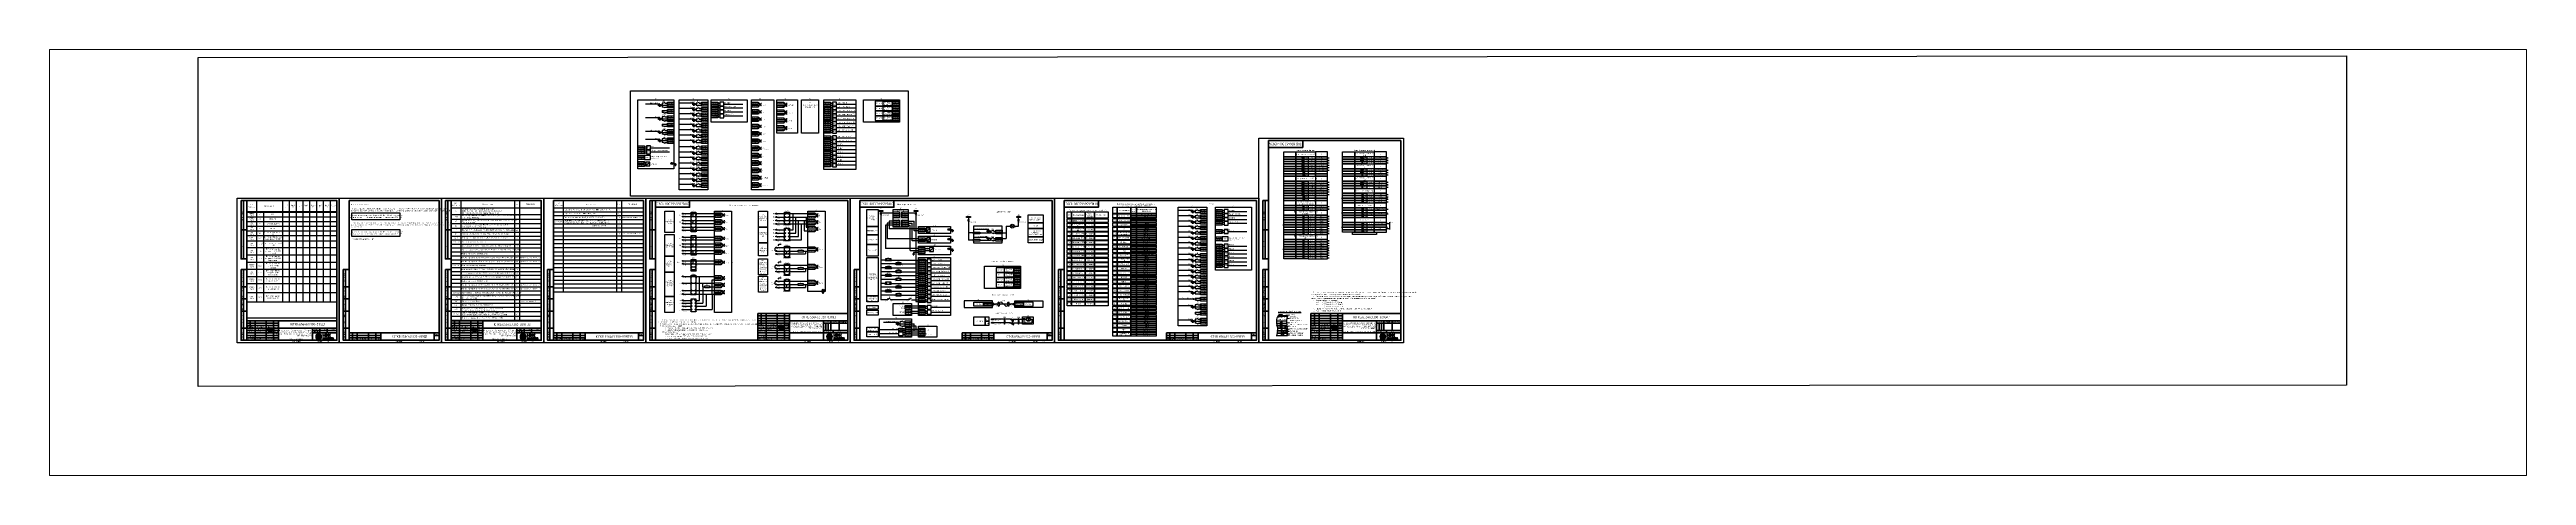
# Paper-space layout 'Э4.1_1' of a CAD drawing. Header units: millimetres. Extents: x -38 to 248, y 81 to 130.
# The model-space entities are those that its viewports show. They can reach past a viewport. Long polylines and large blocks are cut down to what shows.
import ezdxf

# ---------------------------------------------------------------- set-up
doc = ezdxf.new("R2010")
doc.units = ezdxf.units.MM
doc.layers.add('Подписи', color=7, linetype='Continuous')
doc.styles.add('2.5_ISOCPEUR', font='isocpeur.ttf', dxfattribs={"width": 0.9, "height": 2.5})
doc.styles.add('Gost type A_2.5', font='GOST_0.TTF', dxfattribs={"height": 2.5})
doc.styles.add('Gost_type_A', font='GOST_0.TTF')

# ---------------------------------------------------------------- blocks, each defined once
blk = doc.blocks.new('Штамп угловой верхний')
at = {"lineweight": 50}
blk.add_lwpolyline([(0, 0), (70, 0), (70, -14), (0, -14)], close=True, dxfattribs=at)
blk = doc.blocks.new('Формат_А3')
blk.add_lwpolyline([(-420, 297), (0, 297), (0, 0), (-420, 0)], close=True)
at = {"lineweight": 50}
blk.add_lwpolyline([(-400, 292), (-5, 292), (-5, 5), (-400, 5)], close=True, dxfattribs=at)
blk = doc.blocks.new('Штамп левый верхний')
at = {"lineweight": 50}
for points in [[(-12, 0), (-7, 0), (-7, -60), (-12, -60)], [(-7, 0), (0, 0), (0, -60), (-7, -60)], [(-12, -60), (-7, -60), (-7, -120), (-12, -120)], [(-7, -60), (0, -60), (0, -120), (-7, -120)]]:
    blk.add_lwpolyline(points, close=True, dxfattribs=at)
at = {"char_height": 2.5, "width": 60, "attachment_point": 5, "rotation": 90, "style": 'Gost_type_A'}
for s, insert in [('Перв. примен.', (-9.5, -30)), ('Справ. №', (-9.5, -90))]:
    blk.add_mtext(s, dxfattribs=dict(at, insert=insert))
blk = doc.blocks.new('Штамп левый нижний')
at = {"lineweight": 50}
for points in [[(-12, 145), (-7, 145), (-7, 110), (-12, 110)], [(-12, 110), (-7, 110), (-7, 85), (-12, 85)], [(-7, 145), (0, 145), (0, 110), (-7, 110)], [(-7, 110), (0, 110), (0, 85), (-7, 85)], [(-12, 85), (-7, 85), (-7, 60), (-12, 60)], [(-12, 60), (-7, 60), (-7, 25), (-12, 25)], [(-7, 85), (0, 85), (0, 60), (-7, 60)], [(-7, 60), (0, 60), (0, 25), (-7, 25)], [(-12, 25), (-7, 25), (-7, 0), (-12, 0)], [(-7, 25), (0, 25), (0, 0), (-7, 0)]]:
    blk.add_lwpolyline(points, close=True, dxfattribs=at)
at = {"char_height": 2.5, "attachment_point": 5, "rotation": 90, "style": 'Gost_type_A'}
for s, insert, width in [('Инв. № дубл.', (-9.5, 97.5), 25), ('Подп. и дата', (-9.5, 127.5), 35), ('Взам. инв. №', (-9.5, 72.5), 25), ('Подп. и дата', (-9.5, 42.5), 35), ('Инв. N подл.', (-9.5, 12.5), 25)]:
    blk.add_mtext(s, dxfattribs=dict(at, insert=insert, width=width))
blk = doc.blocks.new('*U17')
at = {"lineweight": 0, "true_color": 0x00cb62}
h = blk.add_hatch(color=112, dxfattribs=at)
h.dxf.hatch_style = 1
edge = h.paths.add_edge_path()
edge.add_spline(control_points=[(-12.5, 6.1), (-15.9, 6.1), (-18.6, 3.3), (-18.6, 0)], knot_values=[1, 1, 1, 1, 2, 2, 2, 2], degree=3, periodic=0)
edge.add_spline(control_points=[(-18.6, 0), (-18.6, -3.4), (-15.9, -6.2), (-12.5, -6.2)], knot_values=[0, 0, 0, 0, 1, 1, 1, 1], degree=3, periodic=0)
edge.add_spline(control_points=[(-12.5, -6.2), (-9.1, -6.2), (-6.3, -3.4), (-6.3, 0)], knot_values=[3, 3, 3, 3, 4, 4, 4, 4], degree=3, periodic=0)
edge.add_spline(control_points=[(-6.3, 0), (-6.3, 3.3), (-9.1, 6.1), (-12.5, 6.1)], knot_values=[2, 2, 2, 2, 3, 3, 3, 3], degree=3, periodic=0)
edge = h.paths.add_edge_path(flags=16)
edge.add_spline(control_points=[(-18.2, 0), (-18.2, 3.2), (-15.7, 6), (-12.5, 6)], knot_values=[0, 0, 0, 0, 1, 1, 1, 1], degree=3, periodic=0)
edge.add_spline(control_points=[(-12.5, 6), (-9.2, 6), (-6.7, 3.2), (-6.7, 0)], knot_values=[3, 3, 3, 3, 4, 4, 4, 4], degree=3, periodic=0)
edge.add_spline(control_points=[(-6.7, 0), (-6.7, -3.3), (-9.2, -5.8), (-12.5, -5.8)], knot_values=[2, 2, 2, 2, 3, 3, 3, 3], degree=3, periodic=0)
edge.add_spline(control_points=[(-12.5, -5.8), (-15.7, -5.8), (-18.2, -3.3), (-18.2, 0)], knot_values=[1, 1, 1, 1, 2, 2, 2, 2], degree=3, periodic=0)
h = blk.add_hatch(color=112, dxfattribs=at)
h.dxf.hatch_style = 1
edge = h.paths.add_edge_path()
edge.add_spline(control_points=[(-12.5, 5.5), (-15.7, 5.5), (-18.2, 3), (-18.2, 0)], knot_values=[1, 1, 1, 1, 2, 2, 2, 2], degree=3, periodic=0)
edge.add_spline(control_points=[(-18.2, 0), (-18.2, -3.1), (-15.7, -5.6), (-12.5, -5.6)], knot_values=[0, 0, 0, 0, 1, 1, 1, 1], degree=3, periodic=0)
edge.add_spline(control_points=[(-12.5, -5.6), (-9.3, -5.6), (-6.7, -3.1), (-6.7, 0)], knot_values=[3, 3, 3, 3, 4, 4, 4, 4], degree=3, periodic=0)
edge.add_spline(control_points=[(-6.7, 0), (-6.7, 3), (-9.3, 5.5), (-12.5, 5.5)], knot_values=[2, 2, 2, 2, 3, 3, 3, 3], degree=3, periodic=0)
edge = h.paths.add_edge_path(flags=16)
edge.add_spline(control_points=[(-17.9, 0), (-17.9, 2.9), (-15.5, 5.4), (-12.5, 5.4)], knot_values=[0, 0, 0, 0, 1, 1, 1, 1], degree=3, periodic=0)
edge.add_spline(control_points=[(-12.5, 5.4), (-9.4, 5.4), (-7.1, 2.9), (-7.1, 0)], knot_values=[3, 3, 3, 3, 4, 4, 4, 4], degree=3, periodic=0)
edge.add_spline(control_points=[(-7.1, 0), (-7.1, -3), (-9.4, -5.3), (-12.5, -5.3)], knot_values=[2, 2, 2, 2, 3, 3, 3, 3], degree=3, periodic=0)
edge.add_spline(control_points=[(-12.5, -5.3), (-15.5, -5.3), (-17.9, -3), (-17.9, 0)], knot_values=[1, 1, 1, 1, 2, 2, 2, 2], degree=3, periodic=0)
h = blk.add_hatch(color=112, dxfattribs=at)
h.dxf.hatch_style = 1
edge = h.paths.add_edge_path()
edge.add_spline(control_points=[(-17.9, 0), (-17.9, -2.8), (-15.5, -5), (-12.5, -5)], knot_values=[0, 0, 0, 0, 1, 1, 1, 1], degree=3, periodic=0)
edge.add_spline(control_points=[(-12.5, -5), (-9.5, -5), (-7.1, -2.8), (-7.1, 0)], knot_values=[3, 3, 3, 3, 4, 4, 4, 4], degree=3, periodic=0)
edge.add_spline(control_points=[(-7.1, 0), (-7.1, 2.7), (-9.5, 4.9), (-12.5, 4.9)], knot_values=[2, 2, 2, 2, 3, 3, 3, 3], degree=3, periodic=0)
edge.add_spline(control_points=[(-12.5, 4.9), (-15.5, 4.9), (-17.9, 2.7), (-17.9, 0)], knot_values=[1, 1, 1, 1, 2, 2, 2, 2], degree=3, periodic=0)
edge = h.paths.add_edge_path(flags=16)
edge.add_spline(control_points=[(-17.5, 0), (-17.5, 2.6), (-15.3, 4.8), (-12.5, 4.8)], knot_values=[0, 0, 0, 0, 1, 1, 1, 1], degree=3, periodic=0)
edge.add_spline(control_points=[(-12.5, 4.8), (-9.6, 4.8), (-7.4, 2.6), (-7.4, 0)], knot_values=[3, 3, 3, 3, 4, 4, 4, 4], degree=3, periodic=0)
edge.add_spline(control_points=[(-7.4, 0), (-7.4, -2.7), (-9.6, -4.7), (-12.5, -4.7)], knot_values=[2, 2, 2, 2, 3, 3, 3, 3], degree=3, periodic=0)
edge.add_spline(control_points=[(-12.5, -4.7), (-15.3, -4.7), (-17.5, -2.7), (-17.5, 0)], knot_values=[1, 1, 1, 1, 2, 2, 2, 2], degree=3, periodic=0)
h = blk.add_hatch(color=112, dxfattribs=at)
h.dxf.hatch_style = 1
edge = h.paths.add_edge_path()
edge.add_spline(control_points=[(-7.4, 0), (-7.4, 0.3), (-7.5, 0.6), (-7.5, 0.9)], knot_values=[3, 3, 3, 3, 3.12466, 3.12466, 3.12466, 3.12466], degree=3, periodic=0)
edge.add_spline(control_points=[(-7.5, 0.9), (-8, 2.9), (-10.1, 4.4), (-12.5, 4.4)], knot_values=[2, 2, 2, 2, 2.864772, 2.864772, 2.864772, 2.864772], degree=3, periodic=0)
edge.add_spline(control_points=[(-12.5, 4.4), (-14.9, 4.4), (-16.9, 2.9), (-17.4, 0.9)], knot_values=[1.135231, 1.135231, 1.135231, 1.135231, 2, 2, 2, 2], degree=3, periodic=0)
edge.add_spline(control_points=[(-17.4, 0.9), (-17.5, 0.6), (-17.5, 0.3), (-17.5, 0)], knot_values=[0.875337, 0.875337, 0.875337, 0.875337, 1, 1, 1, 1], degree=3, periodic=0)
edge.add_spline(control_points=[(-17.5, 0), (-17.5, -0.4), (-17.5, -0.7), (-17.4, -1.1)], knot_values=[1, 1, 1, 1, 1.132178, 1.132178, 1.132178, 1.132178], degree=3, periodic=0)
edge.add_spline(control_points=[(-17.4, -1.1), (-16.9, -3), (-14.9, -4.5), (-12.5, -4.5)], knot_values=[0, 0, 0, 0, 0.858028, 0.858028, 0.858028, 0.858028], degree=3, periodic=0)
edge.add_spline(control_points=[(-12.5, -4.5), (-10.1, -4.5), (-8.1, -3), (-7.6, -1.1)], knot_values=[3.141968, 3.141968, 3.141968, 3.141968, 4, 4, 4, 4], degree=3, periodic=0)
edge.add_spline(control_points=[(-7.6, -1.1), (-7.5, -0.7), (-7.4, -0.4), (-7.4, 0)], knot_values=[2.867825, 2.867825, 2.867825, 2.867825, 3, 3, 3, 3], degree=3, periodic=0)
edge = h.paths.add_edge_path(flags=16)
edge.add_spline(control_points=[(-17.2, 0), (-17.2, 0.2), (-17.1, 0.5), (-17.1, 0.8)], knot_values=[1, 1, 1, 1, 1.132889, 1.132889, 1.132889, 1.132889], degree=3, periodic=0)
edge.add_spline(control_points=[(-17.1, 0.8), (-16.6, 2.7), (-14.8, 4.2), (-12.5, 4.2)], knot_values=[0, 0, 0, 0, 0.878882, 0.878882, 0.878882, 0.878882], degree=3, periodic=0)
edge.add_spline(control_points=[(-12.5, 4.2), (-10.1, 4.2), (-8.3, 2.7), (-7.9, 0.8)], knot_values=[3.121118, 3.121118, 3.121118, 3.121118, 4, 4, 4, 4], degree=3, periodic=0)
edge.add_spline(control_points=[(-7.9, 0.8), (-7.8, 0.5), (-7.8, 0.2), (-7.8, 0)], knot_values=[2.867111, 2.867111, 2.867111, 2.867111, 3, 3, 3, 3], degree=3, periodic=0)
edge.add_spline(control_points=[(-7.8, 0), (-7.8, -0.3), (-7.8, -0.6), (-7.9, -0.9)], knot_values=[3, 3, 3, 3, 3.139265, 3.139265, 3.139265, 3.139265], degree=3, periodic=0)
edge.add_spline(control_points=[(-7.9, -0.9), (-8.3, -2.8), (-10.2, -4.1), (-12.5, -4.1), (-14.8, -4.1), (-16.6, -2.8), (-17, -0.9)], knot_values=[1.128324, 1.128324, 1.128324, 1.128324, 2, 2, 2, 2.871676, 2.871676, 2.871676, 2.871676], degree=3, periodic=0)
edge.add_spline(control_points=[(-17, -0.9), (-17.1, -0.6), (-17.2, -0.3), (-17.2, 0)], knot_values=[0.860735, 0.860735, 0.860735, 0.860735, 1, 1, 1, 1], degree=3, periodic=0)
edge = h.paths.add_edge_path(flags=0)
edge.add_spline(control_points=[(-16.8, 0), (-16.8, 0.2), (-16.8, 0.4), (-16.7, 0.6)], knot_values=[1, 1, 1, 1, 1.129952, 1.129952, 1.129952, 1.129952], degree=3, periodic=0)
edge.add_spline(control_points=[(-16.7, 0.6), (-16.3, 2.3), (-14.6, 3.7), (-12.5, 3.7)], knot_values=[0, 0, 0, 0, 0.883348, 0.883348, 0.883348, 0.883348], degree=3, periodic=0)
edge.add_spline(control_points=[(-12.5, 3.7), (-10.3, 3.7), (-8.6, 2.3), (-8.2, 0.6)], knot_values=[3.11667, 3.11667, 3.11667, 3.11667, 4, 4, 4, 4], degree=3, periodic=0)
edge.add_spline(control_points=[(-8.2, 0.6), (-8.2, 0.4), (-8.1, 0.2), (-8.1, 0)], knot_values=[2.870028, 2.870028, 2.870028, 2.870028, 3, 3, 3, 3], degree=3, periodic=0)
edge.add_spline(control_points=[(-8.1, 0), (-8.1, -0.3), (-8.2, -0.5), (-8.2, -0.8)], knot_values=[3, 3, 3, 3, 3.135947, 3.135947, 3.135947, 3.135947], degree=3, periodic=0)
edge.add_spline(control_points=[(-8.2, -0.8), (-8.6, -2.4), (-10.3, -3.5), (-12.5, -3.5)], knot_values=[2, 2, 2, 2, 2.876458, 2.876458, 2.876458, 2.876458], degree=3, periodic=0)
edge.add_spline(control_points=[(-12.5, -3.5), (-14.6, -3.5), (-16.3, -2.4), (-16.7, -0.8)], knot_values=[1.12352, 1.12352, 1.12352, 1.12352, 2, 2, 2, 2], degree=3, periodic=0)
edge.add_spline(control_points=[(-16.7, -0.8), (-16.8, -0.5), (-16.8, -0.3), (-16.8, 0)], knot_values=[0.864077, 0.864077, 0.864077, 0.864077, 1, 1, 1, 1], degree=3, periodic=0)
edge = h.paths.add_edge_path(flags=0)
edge.add_spline(control_points=[(-16.4, 0), (-16.4, 0.1), (-16.4, 0.3), (-16.4, 0.5)], knot_values=[1, 1, 1, 1, 1.126377, 1.126377, 1.126377, 1.126377], degree=3, periodic=0)
edge.add_spline(control_points=[(-16.4, 0.5), (-16, 1.9), (-14.5, 3.1), (-12.5, 3.1)], knot_values=[0, 0, 0, 0, 0.888928, 0.888928, 0.888928, 0.888928], degree=3, periodic=0)
edge.add_spline(control_points=[(-12.5, 3.1), (-10.5, 3.1), (-8.9, 1.9), (-8.6, 0.5)], knot_values=[3.111075, 3.111075, 3.111075, 3.111075, 4, 4, 4, 4], degree=3, periodic=0)
edge.add_spline(control_points=[(-8.6, 0.5), (-8.5, 0.3), (-8.5, 0.1), (-8.5, 0)], knot_values=[2.87362, 2.87362, 2.87362, 2.87362, 3, 3, 3, 3], degree=3, periodic=0)
edge.add_spline(control_points=[(-8.5, 0), (-8.5, -0.2), (-8.5, -0.4), (-8.6, -0.6)], knot_values=[3, 3, 3, 3, 3.131788, 3.131788, 3.131788, 3.131788], degree=3, periodic=0)
edge.add_spline(control_points=[(-8.6, -0.6), (-8.9, -2), (-10.5, -3), (-12.5, -3)], knot_values=[2, 2, 2, 2, 2.882553, 2.882553, 2.882553, 2.882553], degree=3, periodic=0)
edge.add_spline(control_points=[(-12.5, -3), (-14.5, -3), (-16, -2), (-16.3, -0.6)], knot_values=[1.117444, 1.117444, 1.117444, 1.117444, 2, 2, 2, 2], degree=3, periodic=0)
edge.add_spline(control_points=[(-16.3, -0.6), (-16.4, -0.4), (-16.4, -0.2), (-16.4, 0)], knot_values=[0.868215, 0.868215, 0.868215, 0.868215, 1, 1, 1, 1], degree=3, periodic=0)
edge = h.paths.add_edge_path(flags=0)
edge.add_spline(control_points=[(-16, -0.5), (-16, -0.3), (-16.1, -0.2), (-16.1, 0), (-16.1, 0.1), (-16, 0.2), (-16, 0.4)], knot_values=[0.873534, 0.873534, 0.873534, 0.873534, 1, 1, 1, 1.12176, 1.12176, 1.12176, 1.12176], degree=3, periodic=0)
edge.add_spline(control_points=[(-16, 0.4), (-15.7, 1.5), (-14.3, 2.5), (-12.5, 2.5), (-10.6, 2.5), (-9.2, 1.5), (-8.9, 0.4)], knot_values=[3.103684, 3.103684, 3.103684, 3.103684, 3.999991, 3.999991, 3.999991, 4.896306, 4.896306, 4.896306, 4.896306], degree=3, periodic=0)
edge.add_spline(control_points=[(-8.9, 0.4), (-8.9, 0.2), (-8.9, 0.1), (-8.9, 0), (-8.9, -0.2), (-8.9, -0.3), (-8.9, -0.5)], knot_values=[2.878251, 2.878251, 2.878251, 2.878251, 3, 3, 3, 3.126453, 3.126453, 3.126453, 3.126453], degree=3, periodic=0)
edge.add_spline(control_points=[(-8.9, -0.5), (-9.2, -1.6), (-10.6, -2.4), (-12.5, -2.4), (-14.3, -2.4), (-15.7, -1.6), (-16, -0.5)], knot_values=[1.109435, 1.109435, 1.109435, 1.109435, 2.000012, 2.000012, 2.000012, 2.890577, 2.890577, 2.890577, 2.890577], degree=3, periodic=0)
edge = h.paths.add_edge_path(flags=0)
edge.add_spline(control_points=[(-15.7, 0), (-15.7, 0.1), (-15.7, 0.2), (-15.6, 0.3)], knot_values=[1, 1, 1, 1, 1.121318, 1.121318, 1.121318, 1.121318], degree=3, periodic=0)
edge.add_spline(control_points=[(-15.6, 0.3), (-15.4, 1.2), (-14.1, 1.9), (-12.5, 1.9)], knot_values=[0, 0, 0, 0, 0.9007, 0.9007, 0.9007, 0.9007], degree=3, periodic=0)
edge.add_spline(control_points=[(-12.5, 1.9), (-10.8, 1.9), (-9.5, 1.2), (-9.3, 0.3)], knot_values=[3.099305, 3.099305, 3.099305, 3.099305, 4, 4, 4, 4], degree=3, periodic=0)
edge.add_spline(control_points=[(-9.3, 0.3), (-9.3, 0.2), (-9.2, 0.1), (-9.2, 0)], knot_values=[2.878676, 2.878676, 2.878676, 2.878676, 3, 3, 3, 3], degree=3, periodic=0)
edge.add_spline(control_points=[(-9.2, 0), (-9.2, -0.2), (-9.3, -0.3), (-9.3, -0.4)], knot_values=[3, 3, 3, 3, 3.126159, 3.126159, 3.126159, 3.126159], degree=3, periodic=0)
edge.add_spline(control_points=[(-9.3, -0.4), (-9.5, -1.2), (-10.8, -1.8), (-12.5, -1.8), (-14.1, -1.8), (-15.4, -1.2), (-15.6, -0.4)], knot_values=[1.105344, 1.105344, 1.105344, 1.105344, 1.999995, 1.999995, 1.999995, 2.89465, 2.89465, 2.89465, 2.89465], degree=3, periodic=0)
edge.add_spline(control_points=[(-15.6, -0.4), (-15.7, -0.3), (-15.7, -0.2), (-15.7, 0)], knot_values=[0.873848, 0.873848, 0.873848, 0.873848, 1, 1, 1, 1], degree=3, periodic=0)
edge = h.paths.add_edge_path(flags=0)
edge.add_spline(control_points=[(-15.3, 0), (-15.3, 0), (-15.3, 0.1), (-15.3, 0.2)], knot_values=[1, 1, 1, 1, 1.112633, 1.112633, 1.112633, 1.112633], degree=3, periodic=0)
edge.add_spline(control_points=[(-15.3, 0.2), (-15.1, 0.8), (-13.9, 1.4), (-12.5, 1.4)], knot_values=[0, 0, 0, 0, 0.904875, 0.904875, 0.904875, 0.904875], degree=3, periodic=0)
edge.add_spline(control_points=[(-12.5, 1.4), (-11, 1.4), (-9.9, 0.8), (-9.6, 0.2)], knot_values=[3.095133, 3.095133, 3.095133, 3.095133, 4, 4, 4, 4], degree=3, periodic=0)
edge.add_spline(control_points=[(-9.6, 0.2), (-9.6, 0.1), (-9.6, 0), (-9.6, 0)], knot_values=[2.887357, 2.887357, 2.887357, 2.887357, 3, 3, 3, 3], degree=3, periodic=0)
edge.add_spline(control_points=[(-9.6, 0), (-9.6, -0.1), (-9.6, -0.2), (-9.7, -0.3)], knot_values=[3, 3, 3, 3, 3.117814, 3.117814, 3.117814, 3.117814], degree=3, periodic=0)
edge.add_spline(control_points=[(-9.7, -0.3), (-9.9, -0.9), (-11, -1.2), (-12.5, -1.2)], knot_values=[2, 2, 2, 2, 2.897768, 2.897768, 2.897768, 2.897768], degree=3, periodic=0)
edge.add_spline(control_points=[(-12.5, -1.2), (-13.9, -1.2), (-15.1, -0.9), (-15.3, -0.3)], knot_values=[1.102221, 1.102221, 1.102221, 1.102221, 2, 2, 2, 2], degree=3, periodic=0)
edge.add_spline(control_points=[(-15.3, -0.3), (-15.3, -0.2), (-15.3, -0.1), (-15.3, 0)], knot_values=[0.882198, 0.882198, 0.882198, 0.882198, 1, 1, 1, 1], degree=3, periodic=0)
edge = h.paths.add_edge_path(flags=0)
edge.add_spline(control_points=[(-15, 0), (-15, 0), (-15, 0), (-14.9, 0)], knot_values=[0.901648, 0.901648, 0.901648, 0.901648, 1, 1, 1, 1], degree=3, periodic=0)
edge.add_spline(control_points=[(-14.9, 0), (-14.8, 0.4), (-13.9, 0.8), (-12.5, 0.8)], knot_values=[0, 0, 0, 0, 0.912829, 0.912829, 0.912829, 0.912829], degree=3, periodic=0)
edge.add_spline(control_points=[(-12.5, 0.8), (-11.1, 0.8), (-10.2, 0.4), (-10, 0)], knot_values=[3.087219, 3.087219, 3.087219, 3.087219, 4, 4, 4, 4], degree=3, periodic=0)
edge.add_spline(control_points=[(-10, 0), (-10, 0), (-10, 0), (-10, 0)], knot_values=[3, 3, 3, 3, 3.098413, 3.098413, 3.098413, 3.098413], degree=3, periodic=0)
edge.add_spline(control_points=[(-10, 0), (-10, -0.1), (-10, -0.1), (-10, -0.1)], knot_values=[2.896056, 2.896056, 2.896056, 2.896056, 3, 3, 3, 3], degree=3, periodic=0)
edge.add_spline(control_points=[(-10, -0.1), (-10.2, -0.4), (-11.1, -0.7), (-12.5, -0.7)], knot_values=[2, 2, 2, 2, 2.903474, 2.903474, 2.903474, 2.903474], degree=3, periodic=0)
edge.add_spline(control_points=[(-12.5, -0.7), (-13.8, -0.7), (-14.8, -0.4), (-14.9, -0.1)], knot_values=[1.096469, 1.096469, 1.096469, 1.096469, 2, 2, 2, 2], degree=3, periodic=0)
edge.add_spline(control_points=[(-14.9, -0.1), (-15, -0.1), (-15, -0.1), (-15, 0)], knot_values=[1, 1, 1, 1, 1.103878, 1.103878, 1.103878, 1.103878], degree=3, periodic=0)
edge = h.paths.add_edge_path(flags=0)
edge.add_spline(control_points=[(-14.6, 0), (-14.6, 0), (-13.3, 0.1), (-12.5, 0.1)], knot_values=[1, 1, 1, 1, 2, 2, 2, 2], degree=3, periodic=0)
edge.add_spline(control_points=[(-12.5, 0.1), (-11.7, 0.1), (-10.4, 0), (-10.4, 0)], knot_values=[2, 2, 2, 2, 3, 3, 3, 3], degree=3, periodic=0)
edge.add_spline(control_points=[(-10.4, 0), (-10.4, -0.1), (-11.7, -0.2), (-12.5, -0.2)], knot_values=[3, 3, 3, 3, 4, 4, 4, 4], degree=3, periodic=0)
edge.add_spline(control_points=[(-12.5, -0.2), (-13.3, -0.2), (-14.6, -0.1), (-14.6, 0)], knot_values=[0, 0, 0, 0, 1, 1, 1, 1], degree=3, periodic=0)
h = blk.add_hatch(color=112, dxfattribs=at)
h.dxf.hatch_style = 1
edge = h.paths.add_edge_path()
edge.add_spline(control_points=[(-16.7, 0.6), (-16.3, 2.3), (-14.6, 3.7), (-12.5, 3.7)], knot_values=[0, 0, 0, 0, 0.883348, 0.883348, 0.883348, 0.883348], degree=3, periodic=0)
edge.add_spline(control_points=[(-12.5, 3.7), (-10.3, 3.7), (-8.6, 2.3), (-8.2, 0.6)], knot_values=[3.11667, 3.11667, 3.11667, 3.11667, 4, 4, 4, 4], degree=3, periodic=0)
edge.add_spline(control_points=[(-8.2, 0.6), (-8.2, 0.4), (-8.1, 0.2), (-8.1, 0)], knot_values=[2.870028, 2.870028, 2.870028, 2.870028, 3, 3, 3, 3], degree=3, periodic=0)
edge.add_spline(control_points=[(-8.1, 0), (-8.1, -0.3), (-8.2, -0.5), (-8.2, -0.8)], knot_values=[3, 3, 3, 3, 3.135947, 3.135947, 3.135947, 3.135947], degree=3, periodic=0)
edge.add_spline(control_points=[(-8.2, -0.8), (-8.6, -2.4), (-10.3, -3.5), (-12.5, -3.5)], knot_values=[2, 2, 2, 2, 2.876458, 2.876458, 2.876458, 2.876458], degree=3, periodic=0)
edge.add_spline(control_points=[(-12.5, -3.5), (-13.9, -3.5), (-15.1, -3.1), (-15.8, -2.3)], knot_values=[1.431996, 1.431996, 1.431996, 1.431996, 2, 2, 2, 2], degree=3, periodic=0)
edge.add_line((-15.8, -2.3), (-16.1, -2.5))
edge.add_spline(control_points=[(-16.1, -2.5), (-15.3, -3.3), (-13.9, -3.9), (-12.5, -3.9)], knot_values=[0, 0, 0, 0, 0.570003, 0.570003, 0.570003, 0.570003], degree=3, periodic=0)
edge.add_spline(control_points=[(-12.5, -3.9), (-10.2, -3.9), (-8.4, -2.6), (-7.9, -0.9)], knot_values=[3.139265, 3.139265, 3.139265, 3.139265, 4, 4, 4, 4], degree=3, periodic=0)
edge.add_spline(control_points=[(-7.9, -0.9), (-7.8, -0.6), (-7.8, -0.3), (-7.8, 0), (-7.8, 0.2), (-7.8, 0.5), (-7.9, 0.8)], knot_values=[2.871676, 2.871676, 2.871676, 2.871676, 3, 3, 3, 3.121118, 3.121118, 3.121118, 3.121118], degree=3, periodic=0)
edge.add_spline(control_points=[(-7.9, 0.8), (-8.3, 2.5), (-10.2, 3.8), (-12.5, 3.8)], knot_values=[2, 2, 2, 2, 2.867111, 2.867111, 2.867111, 2.867111], degree=3, periodic=0)
edge.add_spline(control_points=[(-12.5, 3.8), (-14.7, 3.8), (-16.6, 2.5), (-17.1, 0.8)], knot_values=[1.132889, 1.132889, 1.132889, 1.132889, 2, 2, 2, 2], degree=3, periodic=0)
edge.add_spline(control_points=[(-17.1, 0.8), (-17.1, 0.5), (-17.1, 0.2), (-17.1, 0), (-17.1, -0.3), (-17.1, -0.6), (-17, -0.9)], knot_values=[0.878882, 0.878882, 0.878882, 0.878882, 1, 1, 1, 1.128324, 1.128324, 1.128324, 1.128324], degree=3, periodic=0)
edge.add_spline(control_points=[(-17, -0.9), (-16.9, -1.5), (-16.6, -2), (-16.1, -2.5)], knot_values=[0.570003, 0.570003, 0.570003, 0.570003, 0.860735, 0.860735, 0.860735, 0.860735], degree=3, periodic=0)
edge.add_line((-16.1, -2.5), (-15.8, -2.3))
edge.add_spline(control_points=[(-15.8, -2.3), (-16.3, -1.8), (-16.6, -1.3), (-16.7, -0.8)], knot_values=[1.12352, 1.12352, 1.12352, 1.12352, 1.431996, 1.431996, 1.431996, 1.431996], degree=3, periodic=0)
edge.add_spline(control_points=[(-16.7, -0.8), (-16.8, -0.5), (-16.8, -0.3), (-16.8, 0)], knot_values=[0.864077, 0.864077, 0.864077, 0.864077, 1, 1, 1, 1], degree=3, periodic=0)
edge.add_spline(control_points=[(-16.8, 0), (-16.8, 0.2), (-16.8, 0.4), (-16.7, 0.6)], knot_values=[1, 1, 1, 1, 1.129952, 1.129952, 1.129952, 1.129952], degree=3, periodic=0)
h = blk.add_hatch(color=112, dxfattribs=at)
h.dxf.hatch_style = 1
edge = h.paths.add_edge_path()
edge.add_spline(control_points=[(-16.8, 0), (-16.8, -0.3), (-16.7, -0.5), (-16.7, -0.8)], knot_values=[1, 1, 1, 1, 1.12352, 1.12352, 1.12352, 1.12352], degree=3, periodic=0)
edge.add_spline(control_points=[(-16.7, -0.8), (-16.3, -2.2), (-14.5, -3.3), (-12.5, -3.3)], knot_values=[0, 0, 0, 0, 0.864077, 0.864077, 0.864077, 0.864077], degree=3, periodic=0)
edge.add_spline(control_points=[(-12.5, -3.3), (-10.4, -3.3), (-8.7, -2.2), (-8.2, -0.8)], knot_values=[3.135947, 3.135947, 3.135947, 3.135947, 4, 4, 4, 4], degree=3, periodic=0)
edge.add_spline(control_points=[(-8.2, -0.8), (-8.2, -0.5), (-8.2, -0.3), (-8.2, 0)], knot_values=[2.876458, 2.876458, 2.876458, 2.876458, 3, 3, 3, 3], degree=3, periodic=0)
edge.add_spline(control_points=[(-8.2, 0), (-8.2, 0.2), (-8.2, 0.4), (-8.2, 0.6)], knot_values=[3, 3, 3, 3, 3.11667, 3.11667, 3.11667, 3.11667], degree=3, periodic=0)
edge.add_spline(control_points=[(-8.2, 0.6), (-8.7, 2.1), (-10.4, 3.2), (-12.5, 3.2)], knot_values=[2, 2, 2, 2, 2.870028, 2.870028, 2.870028, 2.870028], degree=3, periodic=0)
edge.add_spline(control_points=[(-12.5, 3.2), (-14.5, 3.2), (-16.3, 2.1), (-16.7, 0.6)], knot_values=[1.129952, 1.129952, 1.129952, 1.129952, 2, 2, 2, 2], degree=3, periodic=0)
edge.add_spline(control_points=[(-16.7, 0.6), (-16.8, 0.4), (-16.8, 0.2), (-16.8, 0)], knot_values=[0.883348, 0.883348, 0.883348, 0.883348, 1, 1, 1, 1], degree=3, periodic=0)
edge = h.paths.add_edge_path(flags=16)
edge.add_spline(control_points=[(-16.4, 0), (-16.4, 0.1), (-16.4, 0.3), (-16.4, 0.5)], knot_values=[1, 1, 1, 1, 1.126377, 1.126377, 1.126377, 1.126377], degree=3, periodic=0)
edge.add_spline(control_points=[(-16.4, 0.5), (-16, 1.9), (-14.5, 3.1), (-12.5, 3.1)], knot_values=[0, 0, 0, 0, 0.888928, 0.888928, 0.888928, 0.888928], degree=3, periodic=0)
edge.add_spline(control_points=[(-12.5, 3.1), (-10.5, 3.1), (-8.9, 1.9), (-8.6, 0.5)], knot_values=[3.111075, 3.111075, 3.111075, 3.111075, 4, 4, 4, 4], degree=3, periodic=0)
edge.add_spline(control_points=[(-8.6, 0.5), (-8.5, 0.3), (-8.5, 0.1), (-8.5, 0)], knot_values=[2.87362, 2.87362, 2.87362, 2.87362, 3, 3, 3, 3], degree=3, periodic=0)
edge.add_spline(control_points=[(-8.5, 0), (-8.5, -0.2), (-8.5, -0.4), (-8.6, -0.6)], knot_values=[3, 3, 3, 3, 3.131788, 3.131788, 3.131788, 3.131788], degree=3, periodic=0)
edge.add_spline(control_points=[(-8.6, -0.6), (-8.9, -2), (-10.5, -3), (-12.5, -3)], knot_values=[2, 2, 2, 2, 2.882553, 2.882553, 2.882553, 2.882553], degree=3, periodic=0)
edge.add_spline(control_points=[(-12.5, -3), (-14.5, -3), (-16, -2), (-16.3, -0.6)], knot_values=[1.117444, 1.117444, 1.117444, 1.117444, 2, 2, 2, 2], degree=3, periodic=0)
edge.add_spline(control_points=[(-16.3, -0.6), (-16.4, -0.4), (-16.4, -0.2), (-16.4, 0)], knot_values=[0.868215, 0.868215, 0.868215, 0.868215, 1, 1, 1, 1], degree=3, periodic=0)
edge = h.paths.add_edge_path(flags=0)
edge.add_spline(control_points=[(-16, -0.5), (-16, -0.3), (-16.1, -0.2), (-16.1, 0), (-16.1, 0.1), (-16, 0.2), (-16, 0.4)], knot_values=[0.873534, 0.873534, 0.873534, 0.873534, 1, 1, 1, 1.12176, 1.12176, 1.12176, 1.12176], degree=3, periodic=0)
edge.add_spline(control_points=[(-16, 0.4), (-15.7, 1.5), (-14.3, 2.5), (-12.5, 2.5), (-10.6, 2.5), (-9.2, 1.5), (-8.9, 0.4)], knot_values=[3.103684, 3.103684, 3.103684, 3.103684, 3.999991, 3.999991, 3.999991, 4.896306, 4.896306, 4.896306, 4.896306], degree=3, periodic=0)
edge.add_spline(control_points=[(-8.9, 0.4), (-8.9, 0.2), (-8.9, 0.1), (-8.9, 0), (-8.9, -0.2), (-8.9, -0.3), (-8.9, -0.5)], knot_values=[2.878251, 2.878251, 2.878251, 2.878251, 3, 3, 3, 3.126453, 3.126453, 3.126453, 3.126453], degree=3, periodic=0)
edge.add_spline(control_points=[(-8.9, -0.5), (-9.2, -1.6), (-10.6, -2.4), (-12.5, -2.4), (-14.3, -2.4), (-15.7, -1.6), (-16, -0.5)], knot_values=[1.109435, 1.109435, 1.109435, 1.109435, 2.000012, 2.000012, 2.000012, 2.890577, 2.890577, 2.890577, 2.890577], degree=3, periodic=0)
edge = h.paths.add_edge_path(flags=0)
edge.add_spline(control_points=[(-15.7, 0), (-15.7, 0.1), (-15.7, 0.2), (-15.6, 0.3)], knot_values=[1, 1, 1, 1, 1.121318, 1.121318, 1.121318, 1.121318], degree=3, periodic=0)
edge.add_spline(control_points=[(-15.6, 0.3), (-15.4, 1.2), (-14.1, 1.9), (-12.5, 1.9)], knot_values=[0, 0, 0, 0, 0.9007, 0.9007, 0.9007, 0.9007], degree=3, periodic=0)
edge.add_spline(control_points=[(-12.5, 1.9), (-10.8, 1.9), (-9.5, 1.2), (-9.3, 0.3)], knot_values=[3.099305, 3.099305, 3.099305, 3.099305, 4, 4, 4, 4], degree=3, periodic=0)
edge.add_spline(control_points=[(-9.3, 0.3), (-9.3, 0.2), (-9.2, 0.1), (-9.2, 0)], knot_values=[2.878676, 2.878676, 2.878676, 2.878676, 3, 3, 3, 3], degree=3, periodic=0)
edge.add_spline(control_points=[(-9.2, 0), (-9.2, -0.2), (-9.3, -0.3), (-9.3, -0.4)], knot_values=[3, 3, 3, 3, 3.126159, 3.126159, 3.126159, 3.126159], degree=3, periodic=0)
edge.add_spline(control_points=[(-9.3, -0.4), (-9.5, -1.2), (-10.8, -1.8), (-12.5, -1.8), (-14.1, -1.8), (-15.4, -1.2), (-15.6, -0.4)], knot_values=[1.105344, 1.105344, 1.105344, 1.105344, 1.999995, 1.999995, 1.999995, 2.89465, 2.89465, 2.89465, 2.89465], degree=3, periodic=0)
edge.add_spline(control_points=[(-15.6, -0.4), (-15.7, -0.3), (-15.7, -0.2), (-15.7, 0)], knot_values=[0.873848, 0.873848, 0.873848, 0.873848, 1, 1, 1, 1], degree=3, periodic=0)
edge = h.paths.add_edge_path(flags=0)
edge.add_spline(control_points=[(-15.3, 0.2), (-15.1, 0.8), (-13.9, 1.4), (-12.5, 1.4)], knot_values=[0, 0, 0, 0, 0.904875, 0.904875, 0.904875, 0.904875], degree=3, periodic=0)
edge.add_spline(control_points=[(-12.5, 1.4), (-11, 1.4), (-9.9, 0.8), (-9.6, 0.2)], knot_values=[3.095133, 3.095133, 3.095133, 3.095133, 4, 4, 4, 4], degree=3, periodic=0)
edge.add_spline(control_points=[(-9.6, 0.2), (-9.6, 0.1), (-9.6, 0), (-9.6, 0)], knot_values=[2.887357, 2.887357, 2.887357, 2.887357, 3, 3, 3, 3], degree=3, periodic=0)
edge.add_spline(control_points=[(-9.7, -0.3), (-9.6, -0.2), (-9.6, -0.1), (-9.6, 0)], knot_values=[3, 3, 3, 3, 3.117814, 3.117814, 3.117814, 3.117814], degree=3, periodic=0)
edge.add_spline(control_points=[(-9.7, -0.3), (-9.9, -0.9), (-11, -1.2), (-12.5, -1.2)], knot_values=[2, 2, 2, 2, 2.897768, 2.897768, 2.897768, 2.897768], degree=3, periodic=0)
edge.add_spline(control_points=[(-12.5, -1.2), (-13.9, -1.2), (-15.1, -0.9), (-15.3, -0.3)], knot_values=[1.102221, 1.102221, 1.102221, 1.102221, 2, 2, 2, 2], degree=3, periodic=0)
edge.add_spline(control_points=[(-15.3, 0), (-15.3, -0.1), (-15.3, -0.2), (-15.3, -0.3)], knot_values=[0.882198, 0.882198, 0.882198, 0.882198, 1, 1, 1, 1], degree=3, periodic=0)
edge.add_spline(control_points=[(-15.3, 0), (-15.3, 0), (-15.3, 0.1), (-15.3, 0.2)], knot_values=[1, 1, 1, 1, 1.112633, 1.112633, 1.112633, 1.112633], degree=3, periodic=0)
edge = h.paths.add_edge_path(flags=0)
edge.add_spline(control_points=[(-12.5, 0.4), (-13.3, 0.4), (-14.7, 0.3), (-14.9, 0)], knot_values=[0, 0, 0, 0, 0.901648, 0.901648, 0.901648, 0.901648], degree=3, periodic=0)
edge.add_spline(control_points=[(-14.9, 0), (-14.8, 0.4), (-13.9, 0.8), (-12.5, 0.8)], knot_values=[0, 0, 0, 0, 0.912829, 0.912829, 0.912829, 0.912829], degree=3, periodic=0)
edge.add_spline(control_points=[(-12.5, 0.8), (-11.1, 0.8), (-10.2, 0.4), (-10, 0)], knot_values=[3.087219, 3.087219, 3.087219, 3.087219, 4, 4, 4, 4], degree=3, periodic=0)
edge.add_spline(control_points=[(-10, 0), (-10, 0), (-10, 0), (-10, 0)], knot_values=[3, 3, 3, 3, 3.098413, 3.098413, 3.098413, 3.098413], degree=3, periodic=0)
edge.add_spline(control_points=[(-10, 0), (-10, -0.1), (-10, -0.1), (-10, -0.1)], knot_values=[2.896056, 2.896056, 2.896056, 2.896056, 3, 3, 3, 3], degree=3, periodic=0)
edge.add_spline(control_points=[(-12.5, -0.4), (-11.6, -0.4), (-10.3, -0.4), (-10, -0.1)], knot_values=[2, 2, 2, 2, 2.896056, 2.896056, 2.896056, 2.896056], degree=3, periodic=0)
edge.add_spline(control_points=[(-10, -0.1), (-10.2, -0.4), (-11.1, -0.7), (-12.5, -0.7)], knot_values=[2, 2, 2, 2, 2.903474, 2.903474, 2.903474, 2.903474], degree=3, periodic=0)
edge.add_spline(control_points=[(-12.5, -0.7), (-13.8, -0.7), (-14.8, -0.4), (-14.9, -0.1)], knot_values=[1.096469, 1.096469, 1.096469, 1.096469, 2, 2, 2, 2], degree=3, periodic=0)
edge.add_spline(control_points=[(-14.9, -0.1), (-15, -0.1), (-15, -0.1), (-15, 0)], knot_values=[1, 1, 1, 1, 1.103878, 1.103878, 1.103878, 1.103878], degree=3, periodic=0)
edge.add_spline(control_points=[(-15, 0), (-15, 0), (-15, 0), (-14.9, 0)], knot_values=[0.901648, 0.901648, 0.901648, 0.901648, 1, 1, 1, 1], degree=3, periodic=0)
edge = h.paths.add_edge_path(flags=0)
edge.add_spline(control_points=[(-14.6, 0), (-14.6, 0), (-13.3, 0.1), (-12.5, 0.1)], knot_values=[1, 1, 1, 1, 2, 2, 2, 2], degree=3, periodic=0)
edge.add_spline(control_points=[(-12.5, 0.1), (-11.7, 0.1), (-10.4, 0), (-10.4, 0)], knot_values=[2, 2, 2, 2, 3, 3, 3, 3], degree=3, periodic=0)
edge.add_spline(control_points=[(-10.4, 0), (-10.4, -0.1), (-11.7, -0.2), (-12.5, -0.2)], knot_values=[3, 3, 3, 3, 4, 4, 4, 4], degree=3, periodic=0)
edge.add_spline(control_points=[(-12.5, -0.2), (-13.3, -0.2), (-14.6, -0.1), (-14.6, 0)], knot_values=[0, 0, 0, 0, 1, 1, 1, 1], degree=3, periodic=0)
h = blk.add_hatch(color=112, dxfattribs=at)
h.dxf.hatch_style = 1
edge = h.paths.add_edge_path()
edge.add_spline(control_points=[(-16.4, 0.5), (-16.4, 0.3), (-16.4, 0.1), (-16.4, 0)], knot_values=[0.888928, 0.888928, 0.888928, 0.888928, 1, 1, 1, 1], degree=3, periodic=0)
edge.add_spline(control_points=[(-16.4, 0), (-16.4, -0.2), (-16.4, -0.4), (-16.3, -0.6)], knot_values=[1, 1, 1, 1, 1.117444, 1.117444, 1.117444, 1.117444], degree=3, periodic=0)
edge.add_spline(control_points=[(-16.3, -0.6), (-16, -1.8), (-14.4, -2.7), (-12.5, -2.7)], knot_values=[0, 0, 0, 0, 0.868215, 0.868215, 0.868215, 0.868215], degree=3, periodic=0)
edge.add_spline(control_points=[(-12.5, -2.7), (-10.6, -2.7), (-9, -1.8), (-8.6, -0.6)], knot_values=[3.131788, 3.131788, 3.131788, 3.131788, 4, 4, 4, 4], degree=3, periodic=0)
edge.add_spline(control_points=[(-8.6, -0.6), (-8.6, -0.4), (-8.5, -0.2), (-8.5, 0)], knot_values=[2.882553, 2.882553, 2.882553, 2.882553, 3, 3, 3, 3], degree=3, periodic=0)
edge.add_spline(control_points=[(-8.5, 0), (-8.5, 0.1), (-8.5, 0.3), (-8.6, 0.5)], knot_values=[3, 3, 3, 3, 3.111075, 3.111075, 3.111075, 3.111075], degree=3, periodic=0)
edge.add_spline(control_points=[(-8.6, 0.5), (-9, 1.7), (-10.6, 2.6), (-12.5, 2.6)], knot_values=[2, 2, 2, 2, 2.87362, 2.87362, 2.87362, 2.87362], degree=3, periodic=0)
edge.add_spline(control_points=[(-12.5, 2.6), (-14.4, 2.6), (-16, 1.7), (-16.4, 0.5)], knot_values=[1.126377, 1.126377, 1.126377, 1.126377, 2, 2, 2, 2], degree=3, periodic=0)
edge = h.paths.add_edge_path(flags=16)
edge.add_spline(control_points=[(-16, 0.4), (-15.7, 1.5), (-14.3, 2.5), (-12.5, 2.5), (-10.6, 2.5), (-9.2, 1.5), (-8.9, 0.4)], knot_values=[3.103684, 3.103684, 3.103684, 3.103684, 3.999991, 3.999991, 3.999991, 4.896306, 4.896306, 4.896306, 4.896306], degree=3, periodic=0)
edge.add_spline(control_points=[(-8.9, 0.4), (-8.9, 0.2), (-8.9, 0.1), (-8.9, 0), (-8.9, -0.2), (-8.9, -0.3), (-8.9, -0.5)], knot_values=[2.878251, 2.878251, 2.878251, 2.878251, 3, 3, 3, 3.126453, 3.126453, 3.126453, 3.126453], degree=3, periodic=0)
edge.add_spline(control_points=[(-8.9, -0.5), (-9.2, -1.6), (-10.6, -2.4), (-12.5, -2.4), (-14.3, -2.4), (-15.7, -1.6), (-16, -0.5)], knot_values=[1.109435, 1.109435, 1.109435, 1.109435, 2.000012, 2.000012, 2.000012, 2.890577, 2.890577, 2.890577, 2.890577], degree=3, periodic=0)
edge.add_spline(control_points=[(-16, -0.5), (-16, -0.3), (-16.1, -0.2), (-16.1, 0), (-16.1, 0.1), (-16, 0.2), (-16, 0.4)], knot_values=[0.873534, 0.873534, 0.873534, 0.873534, 1, 1, 1, 1.12176, 1.12176, 1.12176, 1.12176], degree=3, periodic=0)
edge = h.paths.add_edge_path(flags=0)
edge.add_spline(control_points=[(-15.6, 0.3), (-15.4, 1.2), (-14.1, 1.9), (-12.5, 1.9)], knot_values=[0, 0, 0, 0, 0.9007, 0.9007, 0.9007, 0.9007], degree=3, periodic=0)
edge.add_spline(control_points=[(-12.5, 1.9), (-10.8, 1.9), (-9.5, 1.2), (-9.3, 0.3)], knot_values=[3.099305, 3.099305, 3.099305, 3.099305, 4, 4, 4, 4], degree=3, periodic=0)
edge.add_spline(control_points=[(-9.3, 0.3), (-9.3, 0.2), (-9.2, 0.1), (-9.2, 0)], knot_values=[2.878676, 2.878676, 2.878676, 2.878676, 3, 3, 3, 3], degree=3, periodic=0)
edge.add_spline(control_points=[(-9.2, 0), (-9.2, -0.2), (-9.3, -0.3), (-9.3, -0.4)], knot_values=[3, 3, 3, 3, 3.126159, 3.126159, 3.126159, 3.126159], degree=3, periodic=0)
edge.add_spline(control_points=[(-9.3, -0.4), (-9.5, -1.2), (-10.8, -1.8), (-12.5, -1.8), (-14.1, -1.8), (-15.4, -1.2), (-15.6, -0.4)], knot_values=[1.105344, 1.105344, 1.105344, 1.105344, 1.999995, 1.999995, 1.999995, 2.89465, 2.89465, 2.89465, 2.89465], degree=3, periodic=0)
edge.add_spline(control_points=[(-15.6, -0.4), (-15.7, -0.3), (-15.7, -0.2), (-15.7, 0)], knot_values=[0.873848, 0.873848, 0.873848, 0.873848, 1, 1, 1, 1], degree=3, periodic=0)
edge.add_spline(control_points=[(-15.7, 0), (-15.7, 0.1), (-15.7, 0.2), (-15.6, 0.3)], knot_values=[1, 1, 1, 1, 1.121318, 1.121318, 1.121318, 1.121318], degree=3, periodic=0)
edge = h.paths.add_edge_path(flags=0)
edge.add_spline(control_points=[(-15.3, 0.2), (-15.1, 0.8), (-13.9, 1.4), (-12.5, 1.4)], knot_values=[0, 0, 0, 0, 0.904875, 0.904875, 0.904875, 0.904875], degree=3, periodic=0)
edge.add_spline(control_points=[(-12.5, 1.4), (-11, 1.4), (-9.9, 0.8), (-9.6, 0.2)], knot_values=[3.095133, 3.095133, 3.095133, 3.095133, 4, 4, 4, 4], degree=3, periodic=0)
edge.add_spline(control_points=[(-9.6, 0.2), (-9.6, 0.1), (-9.6, 0), (-9.6, 0)], knot_values=[2.887357, 2.887357, 2.887357, 2.887357, 3, 3, 3, 3], degree=3, periodic=0)
edge.add_spline(control_points=[(-9.7, -0.3), (-9.6, -0.2), (-9.6, -0.1), (-9.6, 0)], knot_values=[3, 3, 3, 3, 3.117814, 3.117814, 3.117814, 3.117814], degree=3, periodic=0)
edge.add_spline(control_points=[(-9.7, -0.3), (-9.9, -0.9), (-11, -1.2), (-12.5, -1.2)], knot_values=[2, 2, 2, 2, 2.897768, 2.897768, 2.897768, 2.897768], degree=3, periodic=0)
edge.add_spline(control_points=[(-12.5, -1.2), (-13.9, -1.2), (-15.1, -0.9), (-15.3, -0.3)], knot_values=[1.102221, 1.102221, 1.102221, 1.102221, 2, 2, 2, 2], degree=3, periodic=0)
edge.add_spline(control_points=[(-15.3, 0), (-15.3, -0.1), (-15.3, -0.2), (-15.3, -0.3)], knot_values=[0.882198, 0.882198, 0.882198, 0.882198, 1, 1, 1, 1], degree=3, periodic=0)
edge.add_spline(control_points=[(-15.3, 0), (-15.3, 0), (-15.3, 0.1), (-15.3, 0.2)], knot_values=[1, 1, 1, 1, 1.112633, 1.112633, 1.112633, 1.112633], degree=3, periodic=0)
edge = h.paths.add_edge_path(flags=0)
edge.add_spline(control_points=[(-14.9, 0), (-14.8, 0.4), (-13.9, 0.8), (-12.5, 0.8)], knot_values=[0, 0, 0, 0, 0.912829, 0.912829, 0.912829, 0.912829], degree=3, periodic=0)
edge.add_spline(control_points=[(-12.5, 0.8), (-11.1, 0.8), (-10.2, 0.4), (-10, 0)], knot_values=[3.087219, 3.087219, 3.087219, 3.087219, 4, 4, 4, 4], degree=3, periodic=0)
edge.add_spline(control_points=[(-10, 0), (-10, 0), (-10, 0), (-10, 0)], knot_values=[3, 3, 3, 3, 3.098413, 3.098413, 3.098413, 3.098413], degree=3, periodic=0)
edge.add_spline(control_points=[(-10, 0), (-10, -0.1), (-10, -0.1), (-10, -0.1)], knot_values=[2.896056, 2.896056, 2.896056, 2.896056, 3, 3, 3, 3], degree=3, periodic=0)
edge.add_spline(control_points=[(-12.5, -0.4), (-11.6, -0.4), (-10.3, -0.4), (-10, -0.1)], knot_values=[2, 2, 2, 2, 2.896056, 2.896056, 2.896056, 2.896056], degree=3, periodic=0)
edge.add_spline(control_points=[(-10, -0.1), (-10.2, -0.4), (-11.1, -0.7), (-12.5, -0.7)], knot_values=[2, 2, 2, 2, 2.903474, 2.903474, 2.903474, 2.903474], degree=3, periodic=0)
edge.add_spline(control_points=[(-12.5, -0.7), (-13.8, -0.7), (-14.8, -0.4), (-14.9, -0.1)], knot_values=[1.096469, 1.096469, 1.096469, 1.096469, 2, 2, 2, 2], degree=3, periodic=0)
edge.add_spline(control_points=[(-14.9, -0.1), (-15, -0.1), (-15, -0.1), (-15, 0)], knot_values=[1, 1, 1, 1, 1.103878, 1.103878, 1.103878, 1.103878], degree=3, periodic=0)
edge.add_spline(control_points=[(-15, 0), (-15, 0), (-15, 0), (-14.9, 0)], knot_values=[0.901648, 0.901648, 0.901648, 0.901648, 1, 1, 1, 1], degree=3, periodic=0)
edge.add_spline(control_points=[(-12.5, 0.4), (-13.3, 0.4), (-14.7, 0.3), (-14.9, 0)], knot_values=[0, 0, 0, 0, 0.901648, 0.901648, 0.901648, 0.901648], degree=3, periodic=0)
edge = h.paths.add_edge_path(flags=0)
edge.add_spline(control_points=[(-14.6, 0), (-14.6, 0), (-13.3, 0.1), (-12.5, 0.1)], knot_values=[1, 1, 1, 1, 2, 2, 2, 2], degree=3, periodic=0)
edge.add_spline(control_points=[(-12.5, 0.1), (-11.7, 0.1), (-10.4, 0), (-10.4, 0)], knot_values=[2, 2, 2, 2, 3, 3, 3, 3], degree=3, periodic=0)
edge.add_spline(control_points=[(-10.4, 0), (-10.4, -0.1), (-11.7, -0.2), (-12.5, -0.2)], knot_values=[3, 3, 3, 3, 4, 4, 4, 4], degree=3, periodic=0)
edge.add_spline(control_points=[(-12.5, -0.2), (-13.3, -0.2), (-14.6, -0.1), (-14.6, 0)], knot_values=[0, 0, 0, 0, 1, 1, 1, 1], degree=3, periodic=0)
h = blk.add_hatch(color=112, dxfattribs=at)
h.dxf.hatch_style = 1
edge = h.paths.add_edge_path()
edge.add_spline(control_points=[(-16, 0.4), (-16, 0.2), (-16, 0.1), (-16, 0), (-16, -0.2), (-16, -0.3), (-16, -0.5)], knot_values=[0.896306, 0.896306, 0.896306, 0.896306, 1, 1, 1, 1.109435, 1.109435, 1.109435, 1.109435], degree=3, periodic=0)
edge.add_spline(control_points=[(-16, -0.5), (-15.7, -1.4), (-14.2, -2.2), (-12.5, -2.2)], knot_values=[0, 0, 0, 0, 0.873534, 0.873534, 0.873534, 0.873534], degree=3, periodic=0)
edge.add_spline(control_points=[(-12.5, -2.2), (-10.7, -2.2), (-9.3, -1.4), (-8.9, -0.5)], knot_values=[3.126453, 3.126453, 3.126453, 3.126453, 4, 4, 4, 4], degree=3, periodic=0)
edge.add_spline(control_points=[(-8.9, -0.5), (-8.9, -0.3), (-8.9, -0.2), (-8.9, 0), (-8.9, 0.1), (-8.9, 0.2), (-8.9, 0.4)], knot_values=[2.890577, 2.890577, 2.890577, 2.890577, 3, 3, 3, 3.103684, 3.103684, 3.103684, 3.103684], degree=3, periodic=0)
edge.add_spline(control_points=[(-8.9, 0.4), (-9.3, 1.3), (-10.7, 2.1), (-12.5, 2.1), (-14.2, 2.1), (-15.7, 1.3), (-16, 0.4)], knot_values=[1.12176, 1.12176, 1.12176, 1.12176, 2.000011, 2.000011, 2.000011, 2.878251, 2.878251, 2.878251, 2.878251], degree=3, periodic=0)
edge = h.paths.add_edge_path(flags=16)
edge.add_spline(control_points=[(-15.7, 0), (-15.7, 0.1), (-15.7, 0.2), (-15.6, 0.3)], knot_values=[1, 1, 1, 1, 1.121318, 1.121318, 1.121318, 1.121318], degree=3, periodic=0)
edge.add_spline(control_points=[(-15.6, 0.3), (-15.4, 1.2), (-14.1, 1.9), (-12.5, 1.9)], knot_values=[0, 0, 0, 0, 0.9007, 0.9007, 0.9007, 0.9007], degree=3, periodic=0)
edge.add_spline(control_points=[(-12.5, 1.9), (-10.8, 1.9), (-9.5, 1.2), (-9.3, 0.3)], knot_values=[3.099305, 3.099305, 3.099305, 3.099305, 4, 4, 4, 4], degree=3, periodic=0)
edge.add_spline(control_points=[(-9.3, 0.3), (-9.3, 0.2), (-9.2, 0.1), (-9.2, 0)], knot_values=[2.878676, 2.878676, 2.878676, 2.878676, 3, 3, 3, 3], degree=3, periodic=0)
edge.add_spline(control_points=[(-9.2, 0), (-9.2, -0.2), (-9.3, -0.3), (-9.3, -0.4)], knot_values=[3, 3, 3, 3, 3.126159, 3.126159, 3.126159, 3.126159], degree=3, periodic=0)
edge.add_spline(control_points=[(-9.3, -0.4), (-9.5, -1.2), (-10.8, -1.8), (-12.5, -1.8), (-14.1, -1.8), (-15.4, -1.2), (-15.6, -0.4)], knot_values=[1.105344, 1.105344, 1.105344, 1.105344, 1.999995, 1.999995, 1.999995, 2.89465, 2.89465, 2.89465, 2.89465], degree=3, periodic=0)
edge.add_spline(control_points=[(-15.6, -0.4), (-15.7, -0.3), (-15.7, -0.2), (-15.7, 0)], knot_values=[0.873848, 0.873848, 0.873848, 0.873848, 1, 1, 1, 1], degree=3, periodic=0)
edge = h.paths.add_edge_path(flags=0)
edge.add_spline(control_points=[(-15.3, 0.2), (-15.1, 0.8), (-13.9, 1.4), (-12.5, 1.4)], knot_values=[0, 0, 0, 0, 0.904875, 0.904875, 0.904875, 0.904875], degree=3, periodic=0)
edge.add_spline(control_points=[(-12.5, 1.4), (-11, 1.4), (-9.9, 0.8), (-9.6, 0.2)], knot_values=[3.095133, 3.095133, 3.095133, 3.095133, 4, 4, 4, 4], degree=3, periodic=0)
edge.add_spline(control_points=[(-9.6, 0.2), (-9.6, 0.1), (-9.6, 0), (-9.6, 0)], knot_values=[2.887357, 2.887357, 2.887357, 2.887357, 3, 3, 3, 3], degree=3, periodic=0)
edge.add_spline(control_points=[(-9.7, -0.3), (-9.6, -0.2), (-9.6, -0.1), (-9.6, 0)], knot_values=[3, 3, 3, 3, 3.117814, 3.117814, 3.117814, 3.117814], degree=3, periodic=0)
edge.add_spline(control_points=[(-9.7, -0.3), (-9.9, -0.9), (-11, -1.2), (-12.5, -1.2)], knot_values=[2, 2, 2, 2, 2.897768, 2.897768, 2.897768, 2.897768], degree=3, periodic=0)
edge.add_spline(control_points=[(-12.5, -1.2), (-13.9, -1.2), (-15.1, -0.9), (-15.3, -0.3)], knot_values=[1.102221, 1.102221, 1.102221, 1.102221, 2, 2, 2, 2], degree=3, periodic=0)
edge.add_spline(control_points=[(-15.3, 0), (-15.3, -0.1), (-15.3, -0.2), (-15.3, -0.3)], knot_values=[0.882198, 0.882198, 0.882198, 0.882198, 1, 1, 1, 1], degree=3, periodic=0)
edge.add_spline(control_points=[(-15.3, 0), (-15.3, 0), (-15.3, 0.1), (-15.3, 0.2)], knot_values=[1, 1, 1, 1, 1.112633, 1.112633, 1.112633, 1.112633], degree=3, periodic=0)
edge = h.paths.add_edge_path(flags=0)
edge.add_spline(control_points=[(-14.9, 0), (-14.8, 0.4), (-13.9, 0.8), (-12.5, 0.8)], knot_values=[0, 0, 0, 0, 0.912829, 0.912829, 0.912829, 0.912829], degree=3, periodic=0)
edge.add_spline(control_points=[(-12.5, 0.8), (-11.1, 0.8), (-10.2, 0.4), (-10, 0)], knot_values=[3.087219, 3.087219, 3.087219, 3.087219, 4, 4, 4, 4], degree=3, periodic=0)
edge.add_spline(control_points=[(-10, 0), (-10, 0), (-10, 0), (-10, 0)], knot_values=[3, 3, 3, 3, 3.098413, 3.098413, 3.098413, 3.098413], degree=3, periodic=0)
edge.add_spline(control_points=[(-10, 0), (-10, -0.1), (-10, -0.1), (-10, -0.1)], knot_values=[2.896056, 2.896056, 2.896056, 2.896056, 3, 3, 3, 3], degree=3, periodic=0)
edge.add_spline(control_points=[(-12.5, -0.4), (-11.6, -0.4), (-10.3, -0.4), (-10, -0.1)], knot_values=[2, 2, 2, 2, 2.896056, 2.896056, 2.896056, 2.896056], degree=3, periodic=0)
edge.add_spline(control_points=[(-10, -0.1), (-10.2, -0.4), (-11.1, -0.7), (-12.5, -0.7)], knot_values=[2, 2, 2, 2, 2.903474, 2.903474, 2.903474, 2.903474], degree=3, periodic=0)
edge.add_spline(control_points=[(-12.5, -0.7), (-13.8, -0.7), (-14.8, -0.4), (-14.9, -0.1)], knot_values=[1.096469, 1.096469, 1.096469, 1.096469, 2, 2, 2, 2], degree=3, periodic=0)
edge.add_spline(control_points=[(-14.9, -0.1), (-15, -0.1), (-15, -0.1), (-15, 0)], knot_values=[1, 1, 1, 1, 1.103878, 1.103878, 1.103878, 1.103878], degree=3, periodic=0)
edge.add_spline(control_points=[(-15, 0), (-15, 0), (-15, 0), (-14.9, 0)], knot_values=[0.901648, 0.901648, 0.901648, 0.901648, 1, 1, 1, 1], degree=3, periodic=0)
edge.add_spline(control_points=[(-12.5, 0.4), (-13.3, 0.4), (-14.7, 0.3), (-14.9, 0)], knot_values=[0, 0, 0, 0, 0.901648, 0.901648, 0.901648, 0.901648], degree=3, periodic=0)
edge = h.paths.add_edge_path(flags=0)
edge.add_spline(control_points=[(-14.6, 0), (-14.6, 0), (-13.3, 0.1), (-12.5, 0.1)], knot_values=[1, 1, 1, 1, 2, 2, 2, 2], degree=3, periodic=0)
edge.add_spline(control_points=[(-12.5, 0.1), (-11.7, 0.1), (-10.4, 0), (-10.4, 0)], knot_values=[2, 2, 2, 2, 3, 3, 3, 3], degree=3, periodic=0)
edge.add_spline(control_points=[(-10.4, 0), (-10.4, -0.1), (-11.7, -0.2), (-12.5, -0.2)], knot_values=[3, 3, 3, 3, 4, 4, 4, 4], degree=3, periodic=0)
edge.add_spline(control_points=[(-12.5, -0.2), (-13.3, -0.2), (-14.6, -0.1), (-14.6, 0)], knot_values=[0, 0, 0, 0, 1, 1, 1, 1], degree=3, periodic=0)
h = blk.add_hatch(color=112, dxfattribs=at)
h.dxf.hatch_style = 1
edge = h.paths.add_edge_path()
edge.add_spline(control_points=[(-15.6, 0.3), (-15.7, 0.2), (-15.7, 0.1), (-15.7, 0), (-15.7, -0.2), (-15.7, -0.3), (-15.6, -0.4)], knot_values=[0.9007, 0.9007, 0.9007, 0.9007, 1, 1, 1, 1.105344, 1.105344, 1.105344, 1.105344], degree=3, periodic=0)
edge.add_spline(control_points=[(-15.6, -0.4), (-15.3, -1.1), (-14.1, -1.6), (-12.5, -1.6)], knot_values=[0, 0, 0, 0, 0.873848, 0.873848, 0.873848, 0.873848], degree=3, periodic=0)
edge.add_spline(control_points=[(-12.5, -1.6), (-10.9, -1.6), (-9.6, -1.1), (-9.3, -0.4)], knot_values=[3.126159, 3.126159, 3.126159, 3.126159, 4, 4, 4, 4], degree=3, periodic=0)
edge.add_spline(control_points=[(-9.3, -0.4), (-9.3, -0.3), (-9.3, -0.2), (-9.3, 0), (-9.3, 0.1), (-9.3, 0.2), (-9.3, 0.3)], knot_values=[2.89465, 2.89465, 2.89465, 2.89465, 3, 3, 3, 3.099305, 3.099305, 3.099305, 3.099305], degree=3, periodic=0)
edge.add_spline(control_points=[(-9.3, 0.3), (-9.6, 1), (-10.9, 1.5), (-12.5, 1.5)], knot_values=[2, 2, 2, 2, 2.878676, 2.878676, 2.878676, 2.878676], degree=3, periodic=0)
edge.add_spline(control_points=[(-12.5, 1.5), (-14.1, 1.5), (-15.4, 1), (-15.6, 0.3)], knot_values=[1.121318, 1.121318, 1.121318, 1.121318, 2, 2, 2, 2], degree=3, periodic=0)
edge = h.paths.add_edge_path(flags=16)
edge.add_spline(control_points=[(-15.3, 0.2), (-15.1, 0.8), (-13.9, 1.4), (-12.5, 1.4)], knot_values=[0, 0, 0, 0, 0.904875, 0.904875, 0.904875, 0.904875], degree=3, periodic=0)
edge.add_spline(control_points=[(-12.5, 1.4), (-11, 1.4), (-9.9, 0.8), (-9.6, 0.2)], knot_values=[3.095133, 3.095133, 3.095133, 3.095133, 4, 4, 4, 4], degree=3, periodic=0)
edge.add_spline(control_points=[(-9.6, 0.2), (-9.6, 0.1), (-9.6, 0), (-9.6, 0)], knot_values=[2.887357, 2.887357, 2.887357, 2.887357, 3, 3, 3, 3], degree=3, periodic=0)
edge.add_spline(control_points=[(-9.7, -0.3), (-9.6, -0.2), (-9.6, -0.1), (-9.6, 0)], knot_values=[3, 3, 3, 3, 3.117814, 3.117814, 3.117814, 3.117814], degree=3, periodic=0)
edge.add_spline(control_points=[(-9.7, -0.3), (-9.9, -0.9), (-11, -1.2), (-12.5, -1.2)], knot_values=[2, 2, 2, 2, 2.897768, 2.897768, 2.897768, 2.897768], degree=3, periodic=0)
edge.add_spline(control_points=[(-12.5, -1.2), (-13.9, -1.2), (-15.1, -0.9), (-15.3, -0.3)], knot_values=[1.102221, 1.102221, 1.102221, 1.102221, 2, 2, 2, 2], degree=3, periodic=0)
edge.add_spline(control_points=[(-15.3, 0), (-15.3, -0.1), (-15.3, -0.2), (-15.3, -0.3)], knot_values=[0.882198, 0.882198, 0.882198, 0.882198, 1, 1, 1, 1], degree=3, periodic=0)
edge.add_spline(control_points=[(-15.3, 0), (-15.3, 0), (-15.3, 0.1), (-15.3, 0.2)], knot_values=[1, 1, 1, 1, 1.112633, 1.112633, 1.112633, 1.112633], degree=3, periodic=0)
edge = h.paths.add_edge_path(flags=0)
edge.add_spline(control_points=[(-14.9, 0), (-14.8, 0.4), (-13.9, 0.8), (-12.5, 0.8)], knot_values=[0, 0, 0, 0, 0.912829, 0.912829, 0.912829, 0.912829], degree=3, periodic=0)
edge.add_spline(control_points=[(-12.5, 0.8), (-11.1, 0.8), (-10.2, 0.4), (-10, 0)], knot_values=[3.087219, 3.087219, 3.087219, 3.087219, 4, 4, 4, 4], degree=3, periodic=0)
edge.add_spline(control_points=[(-10, 0), (-10, 0), (-10, 0), (-10, 0)], knot_values=[3, 3, 3, 3, 3.098413, 3.098413, 3.098413, 3.098413], degree=3, periodic=0)
edge.add_spline(control_points=[(-10, 0), (-10, -0.1), (-10, -0.1), (-10, -0.1)], knot_values=[2.896056, 2.896056, 2.896056, 2.896056, 3, 3, 3, 3], degree=3, periodic=0)
edge.add_spline(control_points=[(-12.5, -0.4), (-11.6, -0.4), (-10.3, -0.4), (-10, -0.1)], knot_values=[2, 2, 2, 2, 2.896056, 2.896056, 2.896056, 2.896056], degree=3, periodic=0)
edge.add_spline(control_points=[(-10, -0.1), (-10.2, -0.4), (-11.1, -0.7), (-12.5, -0.7)], knot_values=[2, 2, 2, 2, 2.903474, 2.903474, 2.903474, 2.903474], degree=3, periodic=0)
edge.add_spline(control_points=[(-12.5, -0.7), (-13.8, -0.7), (-14.8, -0.4), (-14.9, -0.1)], knot_values=[1.096469, 1.096469, 1.096469, 1.096469, 2, 2, 2, 2], degree=3, periodic=0)
edge.add_spline(control_points=[(-14.9, -0.1), (-15, -0.1), (-15, -0.1), (-15, 0)], knot_values=[1, 1, 1, 1, 1.103878, 1.103878, 1.103878, 1.103878], degree=3, periodic=0)
edge.add_spline(control_points=[(-15, 0), (-15, 0), (-15, 0), (-14.9, 0)], knot_values=[0.901648, 0.901648, 0.901648, 0.901648, 1, 1, 1, 1], degree=3, periodic=0)
edge.add_spline(control_points=[(-12.5, 0.4), (-13.3, 0.4), (-14.7, 0.3), (-14.9, 0)], knot_values=[0, 0, 0, 0, 0.901648, 0.901648, 0.901648, 0.901648], degree=3, periodic=0)
edge = h.paths.add_edge_path(flags=0)
edge.add_spline(control_points=[(-14.6, 0), (-14.6, 0), (-13.3, 0.1), (-12.5, 0.1)], knot_values=[1, 1, 1, 1, 2, 2, 2, 2], degree=3, periodic=0)
edge.add_spline(control_points=[(-12.5, 0.1), (-11.7, 0.1), (-10.4, 0), (-10.4, 0)], knot_values=[2, 2, 2, 2, 3, 3, 3, 3], degree=3, periodic=0)
edge.add_spline(control_points=[(-10.4, 0), (-10.4, -0.1), (-11.7, -0.2), (-12.5, -0.2)], knot_values=[3, 3, 3, 3, 4, 4, 4, 4], degree=3, periodic=0)
edge.add_spline(control_points=[(-12.5, -0.2), (-13.3, -0.2), (-14.6, -0.1), (-14.6, 0)], knot_values=[0, 0, 0, 0, 1, 1, 1, 1], degree=3, periodic=0)
h = blk.add_hatch(color=112, dxfattribs=at)
h.dxf.hatch_style = 1
edge = h.paths.add_edge_path()
edge.add_spline(control_points=[(-9.6, 0.2), (-9.9, 0.7), (-11.2, 0.9), (-12.5, 0.9)], knot_values=[2, 2, 2, 2, 2.887357, 2.887357, 2.887357, 2.887357], degree=3, periodic=0)
edge.add_spline(control_points=[(-12.5, 0.9), (-13.7, 0.9), (-15, 0.7), (-15.3, 0.2)], knot_values=[1.112633, 1.112633, 1.112633, 1.112633, 2, 2, 2, 2], degree=3, periodic=0)
edge.add_spline(control_points=[(-15.3, 0.2), (-15.3, 0.1), (-15.3, 0), (-15.3, 0)], knot_values=[0.904875, 0.904875, 0.904875, 0.904875, 1, 1, 1, 1], degree=3, periodic=0)
edge.add_spline(control_points=[(-15.3, 0), (-15.3, -0.1), (-15.3, -0.2), (-15.3, -0.3)], knot_values=[1, 1, 1, 1, 1.102221, 1.102221, 1.102221, 1.102221], degree=3, periodic=0)
edge.add_spline(control_points=[(-15.3, -0.3), (-15, -0.8), (-13.7, -1), (-12.5, -1)], knot_values=[0, 0, 0, 0, 0.882198, 0.882198, 0.882198, 0.882198], degree=3, periodic=0)
edge.add_spline(control_points=[(-12.5, -1), (-11.2, -1), (-9.9, -0.8), (-9.7, -0.3)], knot_values=[3.117814, 3.117814, 3.117814, 3.117814, 4, 4, 4, 4], degree=3, periodic=0)
edge.add_spline(control_points=[(-9.7, -0.3), (-9.6, -0.2), (-9.6, -0.1), (-9.6, 0)], knot_values=[2.897768, 2.897768, 2.897768, 2.897768, 3, 3, 3, 3], degree=3, periodic=0)
edge.add_spline(control_points=[(-9.6, 0), (-9.6, 0), (-9.6, 0.1), (-9.6, 0.2)], knot_values=[3, 3, 3, 3, 3.095133, 3.095133, 3.095133, 3.095133], degree=3, periodic=0)
edge = h.paths.add_edge_path(flags=16)
edge.add_spline(control_points=[(-14.9, 0), (-14.8, 0.4), (-13.9, 0.8), (-12.5, 0.8)], knot_values=[0, 0, 0, 0, 0.912829, 0.912829, 0.912829, 0.912829], degree=3, periodic=0)
edge.add_spline(control_points=[(-12.5, 0.8), (-11.1, 0.8), (-10.2, 0.4), (-10, 0)], knot_values=[3.087219, 3.087219, 3.087219, 3.087219, 4, 4, 4, 4], degree=3, periodic=0)
edge.add_spline(control_points=[(-10, 0), (-10, 0), (-10, 0), (-10, 0)], knot_values=[3, 3, 3, 3, 3.098413, 3.098413, 3.098413, 3.098413], degree=3, periodic=0)
edge.add_spline(control_points=[(-10, 0), (-10, -0.1), (-10, -0.1), (-10, -0.1)], knot_values=[2.896056, 2.896056, 2.896056, 2.896056, 3, 3, 3, 3], degree=3, periodic=0)
edge.add_spline(control_points=[(-10, -0.1), (-10.2, -0.4), (-11.1, -0.7), (-12.5, -0.7)], knot_values=[2, 2, 2, 2, 2.903474, 2.903474, 2.903474, 2.903474], degree=3, periodic=0)
edge.add_spline(control_points=[(-12.5, -0.7), (-13.8, -0.7), (-14.8, -0.4), (-14.9, -0.1)], knot_values=[1.096469, 1.096469, 1.096469, 1.096469, 2, 2, 2, 2], degree=3, periodic=0)
edge.add_spline(control_points=[(-14.9, -0.1), (-15, -0.1), (-15, -0.1), (-15, 0)], knot_values=[1, 1, 1, 1, 1.103878, 1.103878, 1.103878, 1.103878], degree=3, periodic=0)
edge.add_spline(control_points=[(-15, 0), (-15, 0), (-15, 0), (-14.9, 0)], knot_values=[0.901648, 0.901648, 0.901648, 0.901648, 1, 1, 1, 1], degree=3, periodic=0)
edge = h.paths.add_edge_path(flags=0)
edge.add_spline(control_points=[(-14.6, 0), (-14.6, 0), (-13.3, 0.1), (-12.5, 0.1)], knot_values=[1, 1, 1, 1, 2, 2, 2, 2], degree=3, periodic=0)
edge.add_spline(control_points=[(-12.5, 0.1), (-11.7, 0.1), (-10.4, 0), (-10.4, 0)], knot_values=[2, 2, 2, 2, 3, 3, 3, 3], degree=3, periodic=0)
edge.add_spline(control_points=[(-10.4, 0), (-10.4, -0.1), (-11.7, -0.2), (-12.5, -0.2)], knot_values=[3, 3, 3, 3, 4, 4, 4, 4], degree=3, periodic=0)
edge.add_spline(control_points=[(-12.5, -0.2), (-13.3, -0.2), (-14.6, -0.1), (-14.6, 0)], knot_values=[0, 0, 0, 0, 1, 1, 1, 1], degree=3, periodic=0)
h = blk.add_hatch(color=112, dxfattribs=at)
h.dxf.hatch_style = 1
edge = h.paths.add_edge_path()
edge.add_spline(control_points=[(-10, 0), (-10.3, 0.3), (-11.6, 0.4), (-12.5, 0.4)], knot_values=[3.098413, 3.098413, 3.098413, 3.098413, 4, 4, 4, 4], degree=3, periodic=0)
edge.add_spline(control_points=[(-12.5, 0.4), (-13.3, 0.4), (-14.7, 0.3), (-14.9, 0)], knot_values=[0, 0, 0, 0, 0.901648, 0.901648, 0.901648, 0.901648], degree=3, periodic=0)
edge.add_spline(control_points=[(-14.9, 0), (-15, 0), (-15, 0), (-15, 0)], knot_values=[0.912829, 0.912829, 0.912829, 0.912829, 1, 1, 1, 1], degree=3, periodic=0)
edge.add_spline(control_points=[(-15, 0), (-15, -0.1), (-15, -0.1), (-14.9, -0.1)], knot_values=[1, 1, 1, 1, 1.096469, 1.096469, 1.096469, 1.096469], degree=3, periodic=0)
edge.add_spline(control_points=[(-14.9, -0.1), (-14.7, -0.4), (-13.3, -0.4), (-12.5, -0.4)], knot_values=[1.103878, 1.103878, 1.103878, 1.103878, 2, 2, 2, 2], degree=3, periodic=0)
edge.add_spline(control_points=[(-12.5, -0.4), (-11.6, -0.4), (-10.3, -0.4), (-10, -0.1)], knot_values=[2, 2, 2, 2, 2.896056, 2.896056, 2.896056, 2.896056], degree=3, periodic=0)
edge.add_spline(control_points=[(-10, -0.1), (-10, -0.1), (-10, -0.1), (-10, 0)], knot_values=[2.903474, 2.903474, 2.903474, 2.903474, 3, 3, 3, 3], degree=3, periodic=0)
edge.add_spline(control_points=[(-10, 0), (-10, 0), (-10, 0), (-10, 0)], knot_values=[3, 3, 3, 3, 3.087219, 3.087219, 3.087219, 3.087219], degree=3, periodic=0)
edge = h.paths.add_edge_path(flags=16)
edge.add_spline(control_points=[(-12.5, 0.1), (-11.7, 0.1), (-10.4, 0), (-10.4, 0)], knot_values=[2, 2, 2, 2, 3, 3, 3, 3], degree=3, periodic=0)
edge.add_spline(control_points=[(-10.4, 0), (-10.4, -0.1), (-11.7, -0.2), (-12.5, -0.2)], knot_values=[3, 3, 3, 3, 4, 4, 4, 4], degree=3, periodic=0)
edge.add_spline(control_points=[(-12.5, -0.2), (-13.3, -0.2), (-14.6, -0.1), (-14.6, 0)], knot_values=[0, 0, 0, 0, 1, 1, 1, 1], degree=3, periodic=0)
edge.add_spline(control_points=[(-14.6, 0), (-14.6, 0), (-13.3, 0.1), (-12.5, 0.1)], knot_values=[1, 1, 1, 1, 2, 2, 2, 2], degree=3, periodic=0)
at = {"lineweight": 0, "true_color": 0x141414}
h = blk.add_hatch(color=250, dxfattribs=at)
h.dxf.hatch_style = 1
h.paths.add_polyline_path([(1, 4.9), (0, 4.9), (0, 2.9), (-2.9, 2.9), (-2.9, 4.9), (-3.9, 4.9), (-3.9, 0), (-2.9, 0), (-2.9, 1.9), (0, 1.9), (0, 0), (1, 0)])
h = blk.add_hatch(color=250, dxfattribs=at)
h.dxf.hatch_style = 1
edge = h.paths.add_edge_path()
edge.add_spline(control_points=[(6.7, 2.4), (6.7, 3.8), (5.6, 4.9), (4.2, 4.9), (4.2, 4.9), (3.6, 4.9), (2.9, 4.9)], knot_values=[0, 0, 0, 0, 1, 1, 1, 1.5, 1.5, 1.5, 1.5], degree=3, periodic=0)
edge.add_spline(control_points=[(2.9, 4.9), (2.3, 4.9), (1.6, 4.9), (1.6, 4.9), (1.6, 4.9), (1.6, 4.6), (1.6, 4.4)], knot_values=[1.5, 1.5, 1.5, 1.5, 2, 2, 2, 2.5, 2.5, 2.5, 2.5], degree=3, periodic=0)
edge.add_spline(control_points=[(1.6, 4.4), (1.6, 4.1), (1.6, 3.9), (1.6, 3.9), (1.6, 3.9), (4.2, 3.9), (4.2, 3.9)], knot_values=[2.5, 2.5, 2.5, 2.5, 3, 3, 3, 4, 4, 4, 4], degree=3, periodic=0)
edge.add_spline(control_points=[(4.2, 3.9), (4.8, 3.9), (5.4, 3.5), (5.6, 2.9), (5.6, 2.9), (5.6, 2.9), (5.6, 2.9)], knot_values=[4, 4, 4, 4, 5, 5, 5, 5.5, 5.5, 5.5, 5.5], degree=3, periodic=0)
edge.add_spline(control_points=[(5.6, 2.9), (5.6, 2.9), (5.6, 2.9), (5.6, 2.9), (5.6, 2.9), (4.8, 2.9), (4.1, 2.9)], knot_values=[5.5, 5.5, 5.5, 5.5, 6, 6, 6, 6.5, 6.5, 6.5, 6.5], degree=3, periodic=0)
edge.add_spline(control_points=[(4.1, 2.9), (3.4, 2.9), (2.6, 2.9), (2.6, 2.9), (2.6, 2.9), (2.6, 2.7), (2.6, 2.4)], knot_values=[6.5, 6.5, 6.5, 6.5, 7, 7, 7, 7.5, 7.5, 7.5, 7.5], degree=3, periodic=0)
edge.add_spline(control_points=[(2.6, 2.4), (2.6, 2.2), (2.6, 1.9), (2.6, 1.9), (2.6, 1.9), (3.4, 1.9), (4.1, 1.9)], knot_values=[7.5, 7.5, 7.5, 7.5, 8, 8, 8, 8.5, 8.5, 8.5, 8.5], degree=3, periodic=0)
edge.add_spline(control_points=[(4.1, 1.9), (4.8, 1.9), (5.6, 1.9), (5.6, 1.9), (5.6, 1.9), (5.6, 1.9), (5.6, 1.9)], knot_values=[8.5, 8.5, 8.5, 8.5, 9, 9, 9, 10, 10, 10, 10], degree=3, periodic=0)
edge.add_spline(control_points=[(5.6, 1.9), (5.4, 1.3), (4.8, 1), (4.2, 1), (4.2, 1), (3.6, 1), (2.9, 1)], knot_values=[10, 10, 10, 10, 11, 11, 11, 11.5, 11.5, 11.5, 11.5], degree=3, periodic=0)
edge.add_spline(control_points=[(2.9, 1), (2.3, 1), (1.6, 1), (1.6, 1), (1.6, 1), (1.6, 0.7), (1.6, 0.5)], knot_values=[11.5, 11.5, 11.5, 11.5, 12, 12, 12, 12.5, 12.5, 12.5, 12.5], degree=3, periodic=0)
edge.add_spline(control_points=[(1.6, 0.5), (1.6, 0.2), (1.6, 0), (1.6, 0), (1.6, 0), (4.2, 0), (4.2, 0)], knot_values=[12.5, 12.5, 12.5, 12.5, 13, 13, 13, 14, 14, 14, 14], degree=3, periodic=0)
edge.add_spline(control_points=[(4.2, 0), (5.6, 0), (6.7, 1.1), (6.7, 2.4)], knot_values=[14, 14, 14, 14, 15, 15, 15, 15], degree=3, periodic=0)
h = blk.add_hatch(color=250, dxfattribs=at)
h.dxf.hatch_style = 1
h.paths.add_polyline_path([(10.7, 2.4), (12.2, 4.9), (11, 4.9), (9.8, 2.9), (8.2, 2.9), (8.2, 4.9), (7.2, 4.9), (7.2, 0), (8.2, 0), (8.2, 1.9), (9.8, 1.9), (11, 0), (12.2, 0)])
h = blk.add_hatch(color=250, dxfattribs=at)
h.dxf.hatch_style = 1
edge = h.paths.add_edge_path(flags=16)
edge.add_spline(control_points=[(-1.3, -2.5), (-1.3, -2.5), (-1, -2.5), (-1, -2.5), (-0.5, -2.5), (-0.1, -2.9), (-0.1, -3.4), (-0.1, -3.9), (-0.5, -4.3), (-1, -4.3), (-1, -4.3), (-1.3, -4.3), (-1.3, -4.3), (-1.8, -4.3), (-2.2, -3.9), (-2.2, -3.4), (-2.2, -2.9), (-1.8, -2.5), (-1.3, -2.5)], knot_values=[0, 0, 0, 0, 1, 1, 1, 2, 2, 2, 3, 3, 3, 4, 4, 4, 5, 5, 5, 6, 6, 6, 6], degree=3, periodic=0)
edge = h.paths.add_edge_path()
edge.add_spline(control_points=[(-3.2, -3.7), (-3.2, -3.7), (-2.8, -3.7), (-2.8, -3.7), (-2.7, -4.4), (-2, -5), (-1.3, -5), (-1.3, -5), (-1, -5), (-1, -5), (-0.1, -5), (0.5, -4.3), (0.5, -3.4), (0.5, -2.6), (-0.1, -1.9), (-1, -1.9), (-1, -1.9), (-1.3, -1.9), (-1.3, -1.9), (-2, -1.9), (-2.7, -2.4), (-2.8, -3.1), (-2.8, -3.1), (-3.2, -3.1), (-3.2, -3.1), (-3.2, -3.1), (-3.2, -1.9), (-3.2, -1.9), (-3.2, -1.9), (-3.9, -1.9), (-3.9, -1.9), (-3.9, -1.9), (-3.9, -5), (-3.9, -5), (-3.9, -5), (-3.2, -5), (-3.2, -5), (-3.2, -5), (-3.2, -3.7), (-3.2, -3.7)], knot_values=[0, 0, 0, 0, 1, 1, 1, 2, 2, 2, 3, 3, 3, 4, 4, 4, 5, 5, 5, 6, 6, 6, 7, 7, 7, 8, 8, 8, 9, 9, 9, 10, 10, 10, 11, 11, 11, 12, 12, 12, 13, 13, 13, 13], degree=3, periodic=0)
h = blk.add_hatch(color=250, dxfattribs=at)
h.dxf.hatch_style = 1
h.paths.add_polyline_path([(4.1, -1.9), (3.4, -1.9), (3.4, -3.1), (1.7, -3.1), (1.7, -1.9), (1, -1.9), (1, -5), (1.7, -5), (1.7, -3.7), (3.4, -3.7), (3.4, -5), (4.1, -5)])
h = blk.add_hatch(color=250, dxfattribs=at)
h.dxf.hatch_style = 1
h.paths.add_polyline_path([(7.3, -2.5), (7.3, -5), (7.9, -5), (7.9, -1.9), (6.9, -1.9), (5.5, -4.3), (5.5, -1.9), (4.8, -1.9), (4.8, -5), (5.8, -5)])
h = blk.add_hatch(color=250, dxfattribs=at)
h.dxf.hatch_style = 1
h.paths.add_polyline_path([(10.3, -2.5), (11.5, -2.5), (11.5, -1.9), (8.4, -1.9), (8.4, -2.5), (9.7, -2.5), (9.7, -5), (10.3, -5)])
h = blk.add_hatch(color=250, dxfattribs=at)
h.dxf.hatch_style = 1
h.paths.add_polyline_path([(14.9, -1.9), (12, -1.9), (12, -5), (15, -5), (15, -4.3), (12.7, -4.3), (12.7, -3.7), (14.3, -3.7), (14.3, -3.1), (12.7, -3.1), (12.7, -2.5), (14.9, -2.5)])
h = blk.add_hatch(color=250, dxfattribs=at)
h.dxf.hatch_style = 1
h.paths.add_polyline_path([(17.7, -1.9), (16.2, -1.9), (15.3, -5), (15.9, -5), (16.7, -2.5), (17.2, -2.5), (17.9, -5), (18.6, -5)])
at = {"color": 250, "lineweight": 0, "true_color": 0x141414}
for points in [[(1, 0), (1, 4.9), (0, 4.9), (0, 2.9), (-2.9, 2.9), (-2.9, 4.9), (-3.9, 4.9), (-3.9, 0), (-2.9, 0), (-2.9, 1.9), (0, 1.9), (0, 0), (1, 0)], [(12.2, 4.9), (11, 4.9), (9.8, 2.9), (8.2, 2.9), (8.2, 4.9), (7.2, 4.9), (7.2, 0), (8.2, 0), (8.2, 1.9), (9.8, 1.9), (11, 0), (12.2, 0), (10.7, 2.4), (12.2, 4.9)], [(1.7, -1.9), (1, -1.9), (1, -5), (1.7, -5), (1.7, -3.7), (3.4, -3.7), (3.4, -5), (4.1, -5), (4.1, -1.9), (3.4, -1.9), (3.4, -3.1), (1.7, -3.1), (1.7, -1.9)], [(7.3, -5), (7.9, -5), (7.9, -1.9), (6.9, -1.9), (5.5, -4.3), (5.5, -1.9), (4.8, -1.9), (4.8, -5), (5.8, -5), (7.3, -2.5), (7.3, -5)], [(11.5, -1.9), (8.4, -1.9), (8.4, -2.5), (9.7, -2.5), (9.7, -5), (10.3, -5), (10.3, -2.5), (11.5, -2.5), (11.5, -1.9)], [(15, -4.3), (12.7, -4.3), (12.7, -3.7), (14.3, -3.7), (14.3, -3.1), (12.7, -3.1), (12.7, -2.5), (14.9, -2.5), (14.9, -1.9), (12, -1.9), (12, -5), (15, -5), (15, -4.3)], [(16.2, -1.9), (15.3, -5), (15.9, -5), (16.7, -2.5), (17.2, -2.5), (17.9, -5), (18.6, -5), (17.7, -1.9), (16.2, -1.9)]]:
    blk.add_lwpolyline(points, dxfattribs=at)
at = {"color": 112, "lineweight": 0, "true_color": 0x00cb62}
for points in [[(-12.5, -6.2), (-15.9, -6.2), (-18.6, -3.4), (-18.6, 0), (-18.6, 3.3), (-15.9, 6.1), (-12.5, 6.1), (-9.1, 6.1), (-6.3, 3.3), (-6.3, 0), (-6.3, -3.4), (-9.1, -6.2), (-12.5, -6.2)], [(-12.5, 6), (-15.7, 6), (-18.2, 3.2), (-18.2, 0), (-18.2, -3.3), (-15.7, -5.8), (-12.5, -5.8), (-9.2, -5.8), (-6.7, -3.3), (-6.7, 0), (-6.7, 3.2), (-9.2, 6), (-12.5, 6)], [(-12.5, -5.6), (-15.7, -5.6), (-18.2, -3.1), (-18.2, 0), (-18.2, 3), (-15.7, 5.5), (-12.5, 5.5), (-9.3, 5.5), (-6.7, 3), (-6.7, 0), (-6.7, -3.1), (-9.3, -5.6), (-12.5, -5.6)], [(-12.5, 5.4), (-15.5, 5.4), (-17.9, 2.9), (-17.9, 0), (-17.9, -3), (-15.5, -5.3), (-12.5, -5.3), (-9.4, -5.3), (-7.1, -3), (-7.1, 0), (-7.1, 2.9), (-9.4, 5.4), (-12.5, 5.4)], [(-12.5, -5), (-15.5, -5), (-17.9, -2.8), (-17.9, 0), (-17.9, 2.7), (-15.5, 4.9), (-12.5, 4.9), (-9.5, 4.9), (-7.1, 2.7), (-7.1, 0), (-7.1, -2.8), (-9.5, -5), (-12.5, -5)], [(-12.5, 4.8), (-15.3, 4.8), (-17.5, 2.6), (-17.5, 0), (-17.5, -2.7), (-15.3, -4.7), (-12.5, -4.7), (-9.6, -4.7), (-7.4, -2.7), (-7.4, 0), (-7.4, 2.6), (-9.6, 4.8), (-12.5, 4.8)], [(-12.5, -4.5), (-15.3, -4.5), (-17.5, -2.5), (-17.5, 0), (-17.5, 2.4), (-15.3, 4.4), (-12.5, 4.4), (-9.7, 4.4), (-7.4, 2.4), (-7.4, 0), (-7.4, -2.5), (-9.7, -4.5), (-12.5, -4.5)], [(-12.5, -3.9), (-15.1, -3.9), (-17.2, -2.2), (-17.2, 0), (-17.2, 2.1), (-15.1, 3.8), (-12.5, 3.8), (-9.9, 3.8), (-7.8, 2.1), (-7.8, 0), (-7.8, -2.2), (-9.9, -3.9), (-12.5, -3.9)], [(-12.5, 4.2), (-15.1, 4.2), (-17.1, 2.3), (-17.1, 0), (-17.1, -2.4), (-15.1, -4.1), (-12.5, -4.1), (-9.8, -4.1), (-7.8, -2.4), (-7.8, 0), (-7.8, 2.3), (-9.8, 4.2), (-12.5, 4.2)], [(-12.5, 3.7), (-14.9, 3.7), (-16.8, 1.9), (-16.8, 0), (-16.8, -2), (-14.9, -3.5), (-12.5, -3.5), (-10, -3.5), (-8.2, -2), (-8.2, 0), (-8.2, 1.9), (-10, 3.7), (-12.5, 3.7)], [(-12.5, -3.3), (-14.9, -3.3), (-16.8, -1.8), (-16.8, 0), (-16.8, 1.8), (-14.9, 3.2), (-12.5, 3.2), (-10.1, 3.2), (-8.1, 1.8), (-8.1, 0), (-8.1, -1.8), (-10.1, -3.3), (-12.5, -3.3)], [(-12.5, 3.1), (-14.7, 3.1), (-16.4, 1.6), (-16.4, 0), (-16.4, -1.7), (-14.7, -3), (-12.5, -3), (-10.2, -3), (-8.5, -1.7), (-8.5, 0), (-8.5, 1.6), (-10.2, 3.1), (-12.5, 3.1)], [(-12.5, -2.7), (-14.7, -2.7), (-16.4, -1.5), (-16.4, 0), (-16.4, 1.4), (-14.7, 2.6), (-12.5, 2.6), (-10.3, 2.6), (-8.5, 1.4), (-8.5, 0), (-8.5, -1.5), (-10.3, -2.7), (-12.5, -2.7)], [(-12.5, -2.2), (-14.5, -2.2), (-16.1, -1.2), (-16.1, 0), (-16.1, 1.1), (-14.5, 2.1), (-12.5, 2.1), (-10.5, 2.1), (-8.9, 1.1), (-8.9, 0), (-8.9, -1.2), (-10.5, -2.2), (-12.5, -2.2)], [(-12.5, 2.5), (-14.5, 2.5), (-16, 1.3), (-16, 0), (-16, -1.4), (-14.5, -2.4), (-12.5, -2.4), (-10.4, -2.4), (-8.9, -1.4), (-8.9, 0), (-8.9, 1.3), (-10.4, 2.5), (-12.5, 2.5)], [(-12.5, 1.9), (-14.3, 1.9), (-15.7, 1), (-15.7, 0), (-15.7, -1.1), (-14.3, -1.8), (-12.5, -1.8), (-10.6, -1.8), (-9.3, -1.1), (-9.3, 0), (-9.3, 1), (-10.6, 1.9), (-12.5, 1.9)], [(-12.5, -1.6), (-14.3, -1.6), (-15.7, -0.9), (-15.7, 0), (-15.7, 0.8), (-14.3, 1.5), (-12.5, 1.5), (-10.7, 1.5), (-9.2, 0.8), (-9.2, 0), (-9.2, -0.9), (-10.7, -1.6), (-12.5, -1.6)], [(-12.5, 1.4), (-14.1, 1.4), (-15.3, 0.7), (-15.3, 0), (-15.3, -0.8), (-14.1, -1.2), (-12.5, -1.2), (-10.8, -1.2), (-9.6, -0.8), (-9.6, 0), (-9.6, 0.7), (-10.8, 1.4), (-12.5, 1.4)], [(-12.5, -1), (-13.9, -1), (-15.3, -0.7), (-15.3, 0), (-15.3, 0.6), (-13.9, 0.9), (-12.5, 0.9), (-11.1, 0.9), (-9.6, 0.6), (-9.6, 0), (-9.6, -0.7), (-11.1, -1), (-12.5, -1)], [(-12.5, 0.8), (-14, 0.8), (-15, 0.3), (-15, 0), (-15, -0.4), (-14, -0.7), (-12.5, -0.7), (-11, -0.7), (-10, -0.4), (-10, 0), (-10, 0.3), (-11, 0.8), (-12.5, 0.8)], [(-12.5, 0.4), (-13.4, 0.4), (-15, 0.3), (-15, 0), (-15, -0.4), (-13.4, -0.4), (-12.5, -0.4), (-11.5, -0.4), (-10, -0.4), (-10, 0), (-10, 0.3), (-11.5, 0.4), (-12.5, 0.4)], [(-12.5, -0.2), (-13.3, -0.2), (-14.6, -0.1), (-14.6, 0), (-14.6, 0), (-13.3, 0.1), (-12.5, 0.1), (-11.7, 0.1), (-10.4, 0), (-10.4, 0), (-10.4, -0.1), (-11.7, -0.2), (-12.5, -0.2)]]:
    blk.add_open_spline(points, degree=3, knots=[0, 0, 0, 0, 1, 1, 1, 2, 2, 2, 3, 3, 3, 4, 4, 4, 4], dxfattribs=at)
at = {"color": 250, "lineweight": 0, "true_color": 0x141414}
for points, knots in [([(6.7, 2.4), (6.7, 3.8), (5.6, 4.9), (4.2, 4.9), (4.2, 4.9), (1.6, 4.9), (1.6, 4.9), (1.6, 4.9), (1.6, 3.9), (1.6, 3.9), (1.6, 3.9), (4.2, 3.9), (4.2, 3.9), (4.8, 3.9), (5.4, 3.5), (5.6, 2.9), (5.6, 2.9), (5.6, 2.9), (5.6, 2.9), (5.6, 2.9), (2.6, 2.9), (2.6, 2.9), (2.6, 2.9), (2.6, 1.9), (2.6, 1.9), (2.6, 1.9), (5.6, 1.9), (5.6, 1.9), (5.6, 1.9), (5.6, 1.9), (5.6, 1.9), (5.4, 1.3), (4.8, 1), (4.2, 1), (4.2, 1), (1.6, 1), (1.6, 1), (1.6, 1), (1.6, 0), (1.6, 0), (1.6, 0), (4.2, 0), (4.2, 0), (5.6, 0), (6.7, 1.1), (6.7, 2.4)], [0, 0, 0, 0, 1, 1, 1, 2, 2, 2, 3, 3, 3, 4, 4, 4, 5, 5, 5, 6, 6, 6, 7, 7, 7, 8, 8, 8, 9, 9, 9, 10, 10, 10, 11, 11, 11, 12, 12, 12, 13, 13, 13, 14, 14, 14, 15, 15, 15, 15]), ([(-3.2, -3.7), (-3.2, -3.7), (-2.8, -3.7), (-2.8, -3.7), (-2.7, -4.4), (-2, -5), (-1.3, -5), (-1.3, -5), (-1, -5), (-1, -5), (-0.1, -5), (0.5, -4.3), (0.5, -3.4), (0.5, -2.6), (-0.1, -1.9), (-1, -1.9), (-1, -1.9), (-1.3, -1.9), (-1.3, -1.9), (-2, -1.9), (-2.7, -2.4), (-2.8, -3.1), (-2.8, -3.1), (-3.2, -3.1), (-3.2, -3.1), (-3.2, -3.1), (-3.2, -1.9), (-3.2, -1.9), (-3.2, -1.9), (-3.9, -1.9), (-3.9, -1.9), (-3.9, -1.9), (-3.9, -5), (-3.9, -5), (-3.9, -5), (-3.2, -5), (-3.2, -5), (-3.2, -5), (-3.2, -3.7), (-3.2, -3.7)], [0, 0, 0, 0, 1, 1, 1, 2, 2, 2, 3, 3, 3, 4, 4, 4, 5, 5, 5, 6, 6, 6, 7, 7, 7, 8, 8, 8, 9, 9, 9, 10, 10, 10, 11, 11, 11, 12, 12, 12, 13, 13, 13, 13]), ([(-1.3, -2.5), (-1.3, -2.5), (-1, -2.5), (-1, -2.5), (-0.5, -2.5), (-0.1, -2.9), (-0.1, -3.4), (-0.1, -3.9), (-0.5, -4.3), (-1, -4.3), (-1, -4.3), (-1.3, -4.3), (-1.3, -4.3), (-1.8, -4.3), (-2.2, -3.9), (-2.2, -3.4), (-2.2, -2.9), (-1.8, -2.5), (-1.3, -2.5)], [0, 0, 0, 0, 1, 1, 1, 2, 2, 2, 3, 3, 3, 4, 4, 4, 5, 5, 5, 6, 6, 6, 6])]:
    blk.add_open_spline(points, degree=3, knots=knots, dxfattribs=at)
blk = doc.blocks.new('Штамп большой нижний')
at = {"lineweight": 50}
for points in [[(-185, 55), (-178, 55), (-178, 35), (-185, 35)], [(-178, 55), (-168, 55), (-168, 35), (-178, 35)], [(-168, 55), (-145, 55), (-145, 35), (-168, 35)], [(-145, 55), (-130, 55), (-130, 35), (-145, 35)], [(-130, 55), (-120, 55), (-120, 35), (-130, 35)], [(-120, 55), (0, 55), (0, 40), (-120, 40)], [(-185, 35), (-178, 35), (-178, 30), (-185, 30)], [(-185, 30), (-168, 30), (-168, 0), (-185, 0)], [(-178, 35), (-168, 35), (-168, 30), (-178, 30)], [(-168, 35), (-145, 35), (-145, 30), (-168, 30)], [(-168, 30), (-145, 30), (-145, 0), (-168, 0)], [(-145, 35), (-130, 35), (-130, 30), (-145, 30)], [(-145, 30), (-130, 30), (-130, 0), (-145, 0)], [(-130, 35), (-120, 35), (-120, 30), (-130, 30)], [(-130, 30), (-120, 30), (-120, 0), (-130, 0)], [(-120, 40), (-50, 40), (-50, 15), (-120, 15)], [(-120, 15), (-50, 15), (-50, 0), (-120, 0)], [(-50, 40), (-35, 40), (-35, 35), (-50, 35)], [(-35, 20), (-50, 20), (-50, 35), (-35, 35)], [(-50, 20), (-30, 20), (-30, 15), (-50, 15)], [(-50, 15), (0, 15), (0, 0), (-50, 0)], [(-35, 40), (-18, 40), (-18, 35), (-35, 35)], [(-35, 35), (-18, 35), (-18, 20), (-35, 20)], [(-30, 20), (0, 20), (0, 15), (-30, 15)], [(-18, 40), (0, 40), (0, 35), (-18, 35)], [(-18, 35), (0, 35), (0, 20), (-18, 20)]]:
    blk.add_lwpolyline(points, close=True, dxfattribs=at)
for points in [[(-185, 55), (-178, 55), (-178, 50), (-185, 50)], [(-178, 55), (-168, 55), (-168, 50), (-178, 50)], [(-168, 55), (-145, 55), (-145, 50), (-168, 50)], [(-145, 55), (-130, 55), (-130, 50), (-145, 50)], [(-130, 55), (-120, 55), (-120, 50), (-130, 50)], [(-185, 50), (-178, 50), (-178, 45), (-185, 45)], [(-185, 45), (-178, 45), (-178, 40), (-185, 40)], [(-185, 40), (-178, 40), (-178, 35), (-185, 35)], [(-185, 30), (-168, 30), (-168, 25), (-185, 25)], [(-185, 25), (-168, 25), (-168, 20), (-185, 20)], [(-185, 20), (-168, 20), (-168, 15), (-185, 15)], [(-185, 15), (-168, 15), (-168, 10), (-185, 10)], [(-185, 10), (-168, 10), (-168, 5), (-185, 5)], [(-185, 5), (-168, 5), (-168, 0), (-185, 0)], [(-178, 50), (-168, 50), (-168, 45), (-178, 45)], [(-178, 45), (-168, 45), (-168, 40), (-178, 40)], [(-178, 40), (-168, 40), (-168, 35), (-178, 35)], [(-168, 50), (-145, 50), (-145, 45), (-168, 45)], [(-168, 45), (-145, 45), (-145, 40), (-168, 40)], [(-168, 40), (-145, 40), (-145, 35), (-168, 35)], [(-168, 30), (-145, 30), (-145, 25), (-168, 25)], [(-168, 25), (-145, 25), (-145, 20), (-168, 20)], [(-168, 20), (-145, 20), (-145, 15), (-168, 15)], [(-168, 15), (-145, 15), (-145, 10), (-168, 10)], [(-168, 10), (-145, 10), (-145, 5), (-168, 5)], [(-168, 5), (-145, 5), (-145, 0), (-168, 0)], [(-145, 50), (-130, 50), (-130, 45), (-145, 45)], [(-145, 45), (-130, 45), (-130, 40), (-145, 40)], [(-145, 40), (-130, 40), (-130, 35), (-145, 35)], [(-145, 30), (-130, 30), (-130, 25), (-145, 25)], [(-145, 25), (-130, 25), (-130, 20), (-145, 20)], [(-145, 20), (-130, 20), (-130, 15), (-145, 15)], [(-145, 15), (-130, 15), (-130, 10), (-145, 10)], [(-145, 10), (-130, 10), (-130, 5), (-145, 5)], [(-145, 5), (-130, 5), (-130, 0), (-145, 0)], [(-130, 50), (-120, 50), (-120, 45), (-130, 45)], [(-130, 45), (-120, 45), (-120, 40), (-130, 40)], [(-130, 40), (-120, 40), (-120, 35), (-130, 35)], [(-130, 30), (-120, 30), (-120, 25), (-130, 25)], [(-130, 25), (-120, 25), (-120, 20), (-130, 20)], [(-130, 20), (-120, 20), (-120, 15), (-130, 15)], [(-130, 15), (-120, 15), (-120, 10), (-130, 10)], [(-130, 10), (-120, 10), (-120, 5), (-130, 5)], [(-130, 5), (-120, 5), (-120, 0), (-130, 0)], [(-50, 35), (-45, 35), (-45, 20), (-50, 20)], [(-45, 35), (-40, 35), (-40, 20), (-45, 20)], [(-40, 35), (-35, 35), (-35, 20), (-40, 20)]]:
    blk.add_lwpolyline(points, close=True)
blk.add_blockref('*U17', (-25, 7.5))
at = {"char_height": 2.5, "style": 'Gost_type_A'}
for s, insert, width, attachment_point in [('Изм.', (-181.5, 32.5), 7, 5), ('\\pxl0.8;Т. контр.', (-185, 17.5), 17, 4), ('\\pxl0.8;Утвердил', (-185, 2.5), 17, 4), ('\\pxl0.8;Разраб.', (-185, 27.5), 17, 4), ('\\pxl0.8;Пров.', (-185, 22.5), 17, 4), ('\\pxl0.8;Н. контр.', (-185, 7.5), 17, 4), ('Лист', (-173, 32.5), 10, 5), ('№ докум.', (-156.5, 32.5), 23, 5), ('Подп.', (-137.5, 32.5), 15, 5), ('Дата', (-125, 32.5), 10, 5), ('Лист', (-42.5, 17.5), 15, 5), ('Лит.', (-42.5, 37.5), 15, 5), ('Масса', (-26.5, 37.5), 17, 5), ('Листов', (-20, 17.5), 20, 5), ('Масштаб', (-9, 37.5), 18, 5), ('Копировал', (-75, -2.5), 13.12, 6), ('Формат', (-30, -2.5), 13.12, 6)]:
    blk.add_mtext(s, dxfattribs=dict(at, insert=insert, width=width, attachment_point=attachment_point))
blk = doc.blocks.new('Сотрудник 7_1')
at = {"lineweight": 35}
for points in [[(6, 1.6), (6, 1.5), (6.1, 1.5), (6.1, 1.5), (6.1, 1.4), (6.1, 1.4), (6.1, 1.4), (6.1, 1.4), (6.1, 1.3), (6.2, 1.3), (6.2, 1.3), (6.2, 1.3), (6.2, 1.3), (6.3, 1.3), (6.3, 1.3), (6.3, 1.4), (6.4, 1.4), (6.4, 1.4), (6.4, 1.4), (6.5, 1.5), (6.5, 1.5), (6.5, 1.5), (6.5, 1.6), (6.6, 1.6), (6.6, 1.7), (6.7, 1.7), (6.7, 1.8), (6.7, 1.8), (6.8, 1.8), (6.8, 1.9), (6.9, 1.9), (6.9, 2), (6.9, 2), (6.9, 2), (7, 2), (7, 2), (7, 2.1), (7, 2.1), (7, 2.1), (7, 2), (7, 2), (7, 2), (7, 2), (7, 1.9), (7, 1.9), (6.9, 1.8), (6.9, 1.8), (6.9, 1.7), (6.9, 1.7), (6.9, 1.6), (6.9, 1.6), (6.9, 1.6), (6.9, 1.5), (6.8, 1.5), (6.8, 1.5), (6.8, 1.4), (6.8, 1.4), (6.8, 1.4), (6.8, 1.4), (6.8, 1.3), (6.8, 1.3), (6.8, 1.3), (6.8, 1.3), (6.9, 1.3), (6.9, 1.3), (6.9, 1.3), (6.9, 1.3), (6.9, 1.3), (6.9, 1.3), (6.9, 1.3), (6.9, 1.3), (6.9, 1.3), (6.9, 1.3), (7, 1.3), (7, 1.3), (7, 1.3), (7, 1.3), (7, 1.3), (7.1, 1.4), (7.1, 1.4), (7.1, 1.5), (7.2, 1.5), (7.3, 1.6), (7.3, 1.6), (7.4, 1.7), (7.5, 1.7), (7.5, 1.8), (7.6, 1.8), (7.6, 1.8), (7.6, 1.8), (7.6, 1.7), (7.6, 1.7), (7.5, 1.6), (7.5, 1.5), (7.5, 1.5), (7.4, 1.4), (7.4, 1.4), (7.4, 1.4), (7.4, 1.4), (7.4, 1.4), (7.5, 1.4), (7.5, 1.5), (7.5, 1.5), (7.6, 1.6), (7.7, 1.7), (7.7, 1.7), (7.8, 1.8), (7.9, 1.8), (8, 1.9), (8, 2), (8.1, 2), (8.1, 2), (8.1, 2), (8.1, 2), (8.1, 2), (8, 2), (8, 1.9), (7.9, 1.9), (7.9, 1.8), (7.8, 1.8), (7.8, 1.7), (7.7, 1.7), (7.7, 1.6), (7.7, 1.6), (7.7, 1.6), (7.7, 1.6), (7.7, 1.5), (7.7, 1.5), (7.7, 1.5), (7.7, 1.5), (7.7, 1.5), (7.7, 1.5), (7.8, 1.5), (7.8, 1.5), (7.8, 1.5), (7.9, 1.5), (7.9, 1.5), (8, 1.5), (8, 1.5), (8.1, 1.5), (8.1, 1.6), (8.2, 1.6), (8.3, 1.6), (8.3, 1.7), (8.4, 1.7), (8.5, 1.8), (8.6, 1.8), (8.6, 1.9), (8.7, 2), (8.7, 2), (8.8, 2.1), (8.8, 2.2), (8.8, 2.2), (8.8, 2.3), (8.8, 2.4), (8.7, 2.4), (8.6, 2.5), (8.6, 2.6), (8.4, 2.6), (8.3, 2.7), (8.2, 2.7), (8, 2.7), (7.8, 2.8), (7.6, 2.8), (7.4, 2.8), (7.2, 2.9), (7, 2.9), (6.8, 2.9), (6.5, 2.9), (6.3, 2.9), (6, 2.9), (5.8, 2.8), (5.5, 2.8), (5.3, 2.8), (5, 2.7), (4.7, 2.6), (4.4, 2.5), (4.1, 2.4), (3.7, 2.3), (3.4, 2.2), (3.1, 2.1), (2.8, 1.9), (2.5, 1.8), (2.2, 1.6), (2, 1.5), (1.8, 1.4), (1.6, 1.3), (1.5, 1.2), (1.3, 1.1), (1.2, 1), (1.2, 0.9), (1.1, 0.8), (1, 0.7), (1, 0.7), (0.9, 0.6), (0.9, 0.5), (0.9, 0.4), (0.8, 0.3), (0.8, 0.3), (0.8, 0.2), (0.8, 0.2), (0.8, 0.1), (0.8, 0.1), (0.9, 0), (0.9, 0), (0.9, 0), (0.9, 0), (0.9, 0), (1, -0.1), (1, -0.1), (1, -0.1), (1.1, -0.1), (1.1, -0.1), (1.1, -0.1), (1.2, -0.1), (1.2, -0.1), (1.2, -0.1), (1.3, -0.1), (1.5, -0.1), (1.9, 0), (2.7, 0.1), (4, 0.3), (5.9, 0.7), (8.6, 1.2), (12.1, 1.8)], [(5.5, 4.6), (5, 4), (4.5, 3.4), (4.2, 3), (3.9, 2.7), (3.7, 2.4), (3.5, 2.2), (3.3, 2.1), (3.2, 2), (3.1, 1.9), (3, 1.8), (2.9, 1.7), (2.8, 1.6), (2.7, 1.5), (2.6, 1.5), (2.5, 1.4), (2.5, 1.4), (2.4, 1.3), (2.3, 1.3), (2.3, 1.3), (2.3, 1.3), (2.3, 1.3), (2.2, 1.3), (2.2, 1.3), (2.2, 1.3), (2.2, 1.3), (2.2, 1.3), (2.2, 1.4), (2.2, 1.4), (2.2, 1.4), (2.2, 1.4), (2.2, 1.4), (2.2, 1.5), (2.2, 1.5), (2.3, 1.5), (2.3, 1.6), (2.4, 1.6), (2.4, 1.7), (2.5, 1.7), (2.6, 1.8), (2.7, 1.8), (2.8, 1.9), (2.9, 2), (3, 2), (3.1, 2.1), (3.3, 2.2), (3.4, 2.3), (3.5, 2.4), (3.7, 2.5), (3.8, 2.6), (3.9, 2.8), (4.1, 2.9), (4.2, 3), (4.3, 3.1), (4.4, 3.3), (4.5, 3.4), (4.6, 3.5), (4.7, 3.5), (4.8, 3.6), (4.9, 3.6), (5, 3.7), (5, 3.7), (5.1, 3.7), (5.1, 3.7), (5.2, 3.7), (5.2, 3.7), (5.2, 3.7), (5.3, 3.7), (5.3, 3.7), (5.3, 3.7), (5.3, 3.7), (5.3, 3.7), (5.3, 3.7), (5.3, 3.6), (5.3, 3.6), (5.3, 3.6), (5.3, 3.5), (5.3, 3.5), (5.2, 3.5), (5.2, 3.4), (5.2, 3.4), (5.1, 3.3), (5, 3.2), (5, 3.2), (4.9, 3.1), (4.8, 3), (4.7, 3), (4.7, 2.9), (4.6, 2.9), (4.5, 2.8), (4.5, 2.8), (4.5, 2.8), (4.4, 2.8), (4.4, 2.7), (4.4, 2.7), (4.4, 2.7), (4.5, 2.8), (4.5, 2.8), (4.5, 2.8), (4.6, 2.8), (4.6, 2.8), (4.7, 2.8), (4.8, 2.9), (4.8, 2.9), (4.9, 2.9), (5, 2.9), (5, 2.9), (5.1, 2.9), (5.1, 2.9), (5.2, 2.8), (5.2, 2.8), (5.2, 2.8), (5.3, 2.8), (5.3, 2.7), (5.3, 2.7), (5.3, 2.6), (5.3, 2.6), (5.3, 2.5), (5.3, 2.5), (5.3, 2.4), (5.3, 2.4), (5.2, 2.3), (5.2, 2.3), (5.2, 2.2), (5.1, 2.2), (5.1, 2.1), (5, 2.1), (4.9, 2), (4.8, 1.9), (4.7, 1.9), (4.6, 1.8), (4.5, 1.7), (4.3, 1.6), (4.1, 1.6), (4, 1.5), (3.8, 1.4), (3.5, 1.3)], [(4.4, 2), (4.1, 2.1), (3.9, 2.1), (3.7, 2.2), (3.5, 2.3), (3.5, 2.3), (3.4, 2.4), (3.4, 2.4), (3.3, 2.5), (3.3, 2.6), (3.3, 2.6), (3.3, 2.7), (3.3, 2.7), (3.3, 2.8), (3.3, 2.8), (3.3, 2.9), (3.4, 2.9), (3.4, 3), (3.4, 3), (3.5, 3.1), (3.5, 3.1), (3.6, 3.2), (3.7, 3.2), (3.7, 3.3), (3.8, 3.3), (3.9, 3.4), (4, 3.4), (4.1, 3.4), (4.2, 3.5), (4.3, 3.5), (4.5, 3.5), (4.6, 3.6), (4.8, 3.6), (4.9, 3.6), (5.1, 3.6), (5.3, 3.6), (5.5, 3.7), (5.7, 3.7), (5.9, 3.7), (6, 3.7), (6.2, 3.7), (6.4, 3.8), (6.5, 3.8), (6.7, 3.8), (6.9, 3.8), (7, 3.8), (7.2, 3.9), (7.4, 3.9), (7.5, 3.9), (7.7, 4), (8, 4), (8.2, 4.1), (8.5, 4.2), (8.8, 4.3), (9.1, 4.5), (9.6, 4.7), (10.1, 5)], [(3.5, 1.3), (4.2, 1.5), (4.6, 1.6), (5, 1.7), (5.2, 1.8), (5.3, 1.8), (5.3, 1.8), (5.3, 1.7), (5.3, 1.7), (5.3, 1.7), (5.3, 1.6), (5.3, 1.6), (5.3, 1.5), (5.2, 1.5), (5.2, 1.5), (5.2, 1.4), (5.2, 1.4), (5.2, 1.4), (5.2, 1.4), (5.3, 1.4), (5.3, 1.4), (5.3, 1.4), (5.3, 1.4), (5.3, 1.4), (5.4, 1.4), (5.4, 1.4), (5.4, 1.4), (5.5, 1.4), (5.5, 1.4), (5.5, 1.4), (5.6, 1.5), (5.6, 1.5), (5.7, 1.5), (5.7, 1.5), (5.8, 1.6), (5.8, 1.6), (5.9, 1.6), (5.9, 1.7), (5.9, 1.7), (6, 1.7), (6, 1.8), (6, 1.8), (6, 1.8), (6, 1.9), (6, 1.9), (6, 1.9), (6, 1.9), (6, 1.9), (5.9, 1.9), (5.9, 1.9), (5.8, 1.9), (5.8, 1.9), (5.7, 1.9), (5.6, 1.9), (5.6, 1.9), (5.5, 1.9), (5.5, 1.9)]]:
    blk.add_lwpolyline(points, dxfattribs=at)
blk = doc.blocks.new('Формат_А4')
blk.add_lwpolyline([(0, 297), (0, 0), (-210, 0), (-210, 297)], close=True)
at = {"lineweight": 50}
blk.add_lwpolyline([(-190, 292), (-5, 292), (-5, 5), (-190, 5)], close=True, dxfattribs=at)
blk = doc.blocks.new('Штамп малый нижний')
at = {"lineweight": 50}
for points in [[(-185, 15), (-178, 15), (-178, 5), (-185, 5)], [(-185, 5), (-178, 5), (-178, 0), (-185, 0)], [(-178, 15), (-168, 15), (-168, 5), (-178, 5)], [(-178, 5), (-168, 5), (-168, 0), (-178, 0)], [(-168, 15), (-145, 15), (-145, 5), (-168, 5)], [(-168, 5), (-145, 5), (-145, 0), (-168, 0)], [(-145, 15), (-130, 15), (-130, 5), (-145, 5)], [(-145, 5), (-130, 5), (-130, 0), (-145, 0)], [(-130, 15), (-120, 15), (-120, 5), (-130, 5)], [(-130, 5), (-120, 5), (-120, 0), (-130, 0)], [(-120, 15), (-10, 15), (-10, 0), (-120, 0)], [(-10, 15), (0, 15), (0, 10), (-10, 10)], [(-10, 10), (0, 10), (0, 0), (-10, 0)]]:
    blk.add_lwpolyline(points, close=True, dxfattribs=at)
for points in [[(-185, 15), (-178, 15), (-178, 10), (-185, 10)], [(-185, 10), (-178, 10), (-178, 5), (-185, 5)], [(-178, 15), (-168, 15), (-168, 10), (-178, 10)], [(-178, 10), (-168, 10), (-168, 5), (-178, 5)], [(-168, 15), (-145, 15), (-145, 10), (-168, 10)], [(-168, 10), (-145, 10), (-145, 5), (-168, 5)], [(-145, 15), (-130, 15), (-130, 10), (-145, 10)], [(-145, 10), (-130, 10), (-130, 5), (-145, 5)], [(-130, 15), (-120, 15), (-120, 10), (-130, 10)], [(-130, 10), (-120, 10), (-120, 5), (-130, 5)]]:
    blk.add_lwpolyline(points, close=True)
at = {"char_height": 2.5, "style": 'Gost_type_A'}
for s, insert, width, attachment_point in [('Изм.', (-181.5, 2.5), 7, 5), ('Лист', (-173, 2.5), 10, 5), ('№ докум.', (-156.5, 2.5), 23, 5), ('Подп.', (-137.5, 2.5), 15, 5), ('Дата', (-125, 2.5), 10, 5), ('Лист', (-5, 12.5), 10, 5), ('Копировал', (-75, -2.5), 13.12, 6), ('Формат', (-30, -2.5), 13.12, 6)]:
    blk.add_mtext(s, dxfattribs=dict(at, insert=insert, width=width, attachment_point=attachment_point))
blk = doc.blocks.new('Штамп большой нижний текстовый')
for points in [[(-185, 40), (-178, 40), (-178, 35), (-185, 35)], [(-185, 35), (-178, 35), (-178, 30), (-185, 30)], [(-185, 25), (-168, 25), (-168, 20), (-185, 20)], [(-185, 20), (-168, 20), (-168, 15), (-185, 15)], [(-185, 15), (-168, 15), (-168, 10), (-185, 10)], [(-185, 10), (-168, 10), (-168, 5), (-185, 5)], [(-185, 5), (-168, 5), (-168, 0), (-185, 0)], [(-178, 40), (-168, 40), (-168, 35), (-178, 35)], [(-178, 35), (-168, 35), (-168, 30), (-178, 30)], [(-168, 40), (-145, 40), (-145, 35), (-168, 35)], [(-168, 35), (-145, 35), (-145, 30), (-168, 30)], [(-168, 25), (-145, 25), (-145, 20), (-168, 20)], [(-168, 20), (-145, 20), (-145, 15), (-168, 15)], [(-168, 15), (-145, 15), (-145, 10), (-168, 10)], [(-168, 10), (-145, 10), (-145, 5), (-168, 5)], [(-168, 5), (-145, 5), (-145, 0), (-168, 0)], [(-145, 40), (-130, 40), (-130, 35), (-145, 35)], [(-145, 35), (-130, 35), (-130, 30), (-145, 30)], [(-145, 25), (-130, 25), (-130, 20), (-145, 20)], [(-145, 20), (-130, 20), (-130, 15), (-145, 15)], [(-145, 15), (-130, 15), (-130, 10), (-145, 10)], [(-145, 10), (-130, 10), (-130, 5), (-145, 5)], [(-145, 5), (-130, 5), (-130, 0), (-145, 0)], [(-130, 40), (-120, 40), (-120, 35), (-130, 35)], [(-130, 35), (-120, 35), (-120, 30), (-130, 30)], [(-130, 25), (-120, 25), (-120, 20), (-130, 20)], [(-130, 20), (-120, 20), (-120, 15), (-130, 15)], [(-130, 15), (-120, 15), (-120, 10), (-130, 10)], [(-130, 10), (-120, 10), (-120, 5), (-130, 5)], [(-130, 5), (-120, 5), (-120, 0), (-130, 0)], [(-50, 15), (-50, 20), (-45, 20), (-45, 15)], [(-45, 15), (-45, 20), (-40, 20), (-40, 15)], [(-40, 15), (-40, 20), (-35, 20), (-35, 15)]]:
    blk.add_lwpolyline(points, close=True)
at = {"lineweight": 50}
for points in [[(-185, 40), (-120, 40), (-120, 30), (-185, 30)], [(-185, 30), (-178, 30), (-178, 25), (-185, 25)], [(-185, 25), (-168, 25), (-168, 0), (-185, 0)], [(-178, 40), (-168, 40), (-168, 30), (-178, 30)], [(-178, 30), (-168, 30), (-168, 25), (-178, 25)], [(-168, 30), (-145, 30), (-145, 25), (-168, 25)], [(-168, 25), (-145, 25), (-145, 0), (-168, 0)], [(-145, 40), (-130, 40), (-130, 30), (-145, 30)], [(-145, 30), (-130, 30), (-130, 25), (-145, 25)], [(-145, 25), (-130, 25), (-130, 0), (-145, 0)], [(-130, 30), (-120, 30), (-120, 25), (-130, 25)], [(-130, 25), (-120, 25), (-120, 0), (-130, 0)], [(-120, 25), (0, 25), (0, 40), (-120, 40)], [(-120, 25), (-50, 25), (-50, 0), (-120, 0)], [(-50, 20), (-50, 25), (-35, 25), (-35, 20)], [(-50, 15), (0, 15), (0, 0), (-50, 0)], [(-35, 20), (-35, 25), (-20, 25), (-20, 20)], [(-35, 15), (-35, 20), (-20, 20), (-20, 15)], [(-20, 20), (-20, 25), (0, 25), (0, 20)], [(-20, 15), (-20, 20), (0, 20), (0, 15)]]:
    blk.add_lwpolyline(points, close=True, dxfattribs=at)
blk.add_blockref('*U17', (-25, 7.5))
at = {"char_height": 2.5, "style": 'Gost_type_A'}
for s, insert, width, attachment_point in [('Изм.', (-181.5, 27.5), 7, 5), ('\\pxl0.8;Утвердил', (-185, 2.5), 17, 4), ('\\pxl0.8;Разраб.', (-185, 22.5), 17, 4), ('\\pxl0.8;Пров.', (-185, 17.5), 17, 4), ('\\pxl0.8;Н. контр.', (-185, 7.5), 17, 4), ('Лист', (-173, 27.5), 10, 5), ('№ докум.', (-156.5, 27.5), 23, 5), ('Подп.', (-137.5, 27.5), 15, 5), ('Дата', (-125, 27.5), 10, 5), ('Лит.', (-42.5, 22.5), 15, 5), ('Лист', (-27.5, 22.5), 15, 5), ('Листов', (-10, 22.5), 20, 5), ('Копировал', (-75, -2.5), 13.12, 6), ('Формат', (-30, -2.5), 13.12, 6)]:
    blk.add_mtext(s, dxfattribs=dict(at, insert=insert, width=width, attachment_point=attachment_point))
blk = doc.blocks.new('БИ_разъем')
for p, q in [((0, 0), (1.4, 1.4)), ((0, 0), (1.4, 1.4)), ((0, 0), (1.4, -1.4)), ((0, 0), (1.4, -1.4)), ((1, 0), (2.4, 1.4)), ((1, 0), (2.4, -1.4)), ((1, 0), (9, 0)), ((9, 0), (7.6, 1.4)), ((9, 0), (7.6, -1.4)), ((10, 0), (8.6, 1.4)), ((10, 0), (8.6, 1.4)), ((10, 0), (8.6, -1.4)), ((10, 0), (8.6, -1.4))]:
    blk.add_line(p, q)
blk = doc.blocks.new('БИ_перемычка')
for p, q in [((3, -0.8), (3.7, -1.5)), ((3, -5.2), (3.7, -4.5)), ((3.7, -1.5), (3.7, -4.5))]:
    blk.add_line(p, q)
blk = doc.blocks.new('*T18')
at = {"color": 0, "lineweight": -2, "transparency": 16777216}
for p, q in [((0, 0), (185, 0)), ((0, 0), (0, -15)), ((20, 0), (20, -15)), ((130, 0), (130, -15)), ((140, 0), (140, -15)), ((185, 0), (185, -15)), ((210, 0), (395, 0)), ((210, 0), (210, -15)), ((230, 0), (230, -15)), ((340, 0), (340, -15)), ((350, 0), (350, -15)), ((395, 0), (395, -15))]:
    blk.add_line(p, q, dxfattribs=at)
at = {"color": 0, "linetype": 'ByBlock', "lineweight": -2, "transparency": 16777216}
for p, q in [((0, -15), (185, -15)), ((0, -15), (0, -245.4)), ((0, -28.6), (185, -28.6)), ((0, -38.1), (185, -38.1)), ((0, -47.5), (185, -47.5)), ((20, -15), (20, -245.4)), ((130, -15), (130, -245.4)), ((140, -15), (140, -105.5)), ((185, -15), (185, -245.4)), ((210, -15), (395, -15)), ((210, -15), (210, -187.4)), ((210, -23), (395, -23)), ((210, -31), (395, -31)), ((210, -39), (395, -39)), ((210, -48.2), (395, -48.2)), ((230, -15), (230, -187.4)), ((340, -15), (340, -187.4)), ((350, -15), (350, -64.2)), ((395, -15), (395, -187.4)), ((0, -56.9), (185, -56.9)), ((0, -64.9), (185, -64.9)), ((0, -72.9), (185, -72.9)), ((0, -80.9), (185, -80.9)), ((0, -89.5), (185, -89.5)), ((0, -97.5), (185, -97.5)), ((210, -56.2), (395, -56.2)), ((210, -64.2), (395, -64.2)), ((210, -72.2), (395, -72.2)), ((210, -80.2), (395, -80.2)), ((210, -88.2), (395, -88.2)), ((210, -96.2), (395, -96.2)), ((350, -64.2), (350, -72.2)), ((350, -72.2), (350, -88.2)), ((350, -88.2), (350, -96.2)), ((350, -96.2), (350, -113.5)), ((0, -105.5), (185, -105.5)), ((0, -113.5), (185, -113.5)), ((0, -121.5), (185, -121.5)), ((0, -129.5), (185, -129.5)), ((0, -137.5), (185, -137.5)), ((0, -145.5), (185, -145.5)), ((140, -105.5), (140, -185.5)), ((210, -105.5), (395, -105.5)), ((210, -113.5), (395, -113.5)), ((210, -121.5), (395, -121.5)), ((210, -129.5), (395, -129.5)), ((210, -137.5), (395, -137.5)), ((210, -147.4), (395, -147.4)), ((350, -113.5), (350, -121.5)), ((350, -121.5), (350, -187.4)), ((0, -153.5), (185, -153.5)), ((0, -161.5), (185, -161.5)), ((0, -169.5), (185, -169.5)), ((0, -177.5), (185, -177.5)), ((0, -185.5), (185, -185.5)), ((0, -193.5), (185, -193.5)), ((0, -203), (185, -203)), ((140, -185.5), (140, -245.4)), ((210, -155.4), (395, -155.4)), ((210, -163.4), (395, -163.4)), ((210, -171.4), (395, -171.4)), ((210, -179.4), (395, -179.4)), ((210, -187.4), (395, -187.4)), ((0, -211), (185, -211)), ((0, -219), (185, -219)), ((0, -228), (185, -228)), ((0, -237.4), (185, -237.4)), ((0, -245.4), (185, -245.4))]:
    blk.add_line(p, q, dxfattribs=at)
at = {"transparency": 16777216, "char_height": 2.5, "style": 'Gost_type_A'}
for s, insert, width, attachment_point in [('Поз. обозначение', (10, -7.5), 17, 5), ('Наименование', (75, -7.5), 107, 5), ('Кол.', (135, -7.5), 7, 5), ('Примечание', (162.5, -7.5), 42, 5), ('Поз. обозначение', (220, -7.5), 17, 5), ('Наименование', (285, -7.5), 107, 5), ('Кол.', (345, -7.5), 7, 5), ('Примечание', (372.5, -7.5), 42, 5), ('Перемычка ПС 2-8, 15000020, СТЭЗ ', (21.5, -109.5), 107, 4), ('Планка маркировочная (1-14) (14,12,10,8,6,4,2; 13,11,9,7,5,3,1), 86401256 KPX 8/10-8,2', (21.5, -125.5), 107, 4), ('{\\C256;Блок испытательный, в составе:}', (21.5, -133.5), 107, 4), ('Блок базовый ЭПББ 4+1, 111505, ТУ 27.33.13-001-53942713-2023, ЭПРОМ', (21.5, -141.5), 107, 4), ('Крышка рабочая ЭПРК 4+1, 121505, ТУ 27.33.13-001-53942713-2023, ЭПРОМ', (21.5, -149.5), 107, 4), ('6', (135, -109.5), 7, 5), ('2', (135, -117.5), 7, 5), ('2', (135, -125.5), 7, 5), ('8', (135, -141.5), 7, 5), ('8', (135, -149.5), 7, 5), ('Холостая крышка ЭПХК 4+1, 141505, ТУ 27.33.13-001-53942713-2023, ЭПРОМ', (21.5, -157.5), 107, 4), ('Перемычка ПС 2-8, 15000020, СТЭЗ ', (21.5, -165.5), 107, 4), ('Планка маркировочная (1-10) (2,4.6,8,10; 1,3,5,7,9), 86401256 KPX 8/10-8,2', (21.5, -173.5), 107, 4), ('Планка маркировочная (1-10) (10,8,6,4,2; 9,7,5,3,1), 86401256 KPX 8/10-8,2', (21.5, -181.5), 107, 4), ('4', (135, -165.5), 7, 5), ('2', (135, -157.5), 7, 5), ('8', (135, -173.5), 7, 5), ('8', (135, -181.5), 7, 5)]:
    blk.add_mtext(s, dxfattribs=dict(at, insert=insert, width=width, attachment_point=attachment_point))
at = {"color": 0, "transparency": 16777216, "char_height": 2.5, "style": 'Gost_type_A'}
for s, insert, width, attachment_point in [('A1.1', (10, -33.3), 18, 5), ('A2', (10, -42.8), 18, 5), ('A1', (10, -21.8), 18, 5), ('Блок интерфейсный {\\C5;ИЧМ ЮНИТ-ИЧМ-СУГР-К-С}, ТУ 27.12.23-609-61775353-2024,     ООО Юнител Инжиниринг', (22, -33.3), 106, 4), ('{\\C256;Приемопередатчик высокочастотных защит универсальный ПВЗУ-ЕК, ООО "Уралэнергосервис"                            }', (22, -42.8), 106, 4), ('Светильник светодиодный ЖКХ-08 Д с кабелем 3 м, 5000 К,\\PТУ 3461-009-01281952-2018, Фокус ', (22, -52.2), 106, 4), ('{\\C256;Интеллектуальное электронное устройство \\C5;ЮНИТ-М510-ВЧ-Р102-К101-В120-М179.0700-В101-С01.03\\C256;,\\PНЛПР.656122.602-XXX, }ООО Юнител Инжиниринг', (22, -21.8), 106, 4), ('1', (135, -21.8), 7, 5), ('1', (135, -33.3), 7, 5), ('1', (135, -42.8), 7, 5), ('X:44-X:55', (220, -43.6), 18, 5), ('Соединитель электрический RPV 4-MT(-P), HNT-131560, ТУ 27.33.13-001-54070557-2024, ГОСТ IEC 60947-7-1-2016, ОРТИС ', (232, -43.6), 106, 4), ('Перемычка коммутационная SB 2-RTK/S, HNT-090979, ОРТИС', (232, -19), 106, 4), ('Перемычка FB 2-RTK/S, HNT-091821, ОРТИС', (232, -27), 106, 4), ('{\\C256;Планка маркировочная} (1-43), 86401256 KPX 8/10-8,2', (232, -35), 106, 4), ('Пластина торцевая D-RPV 4-MT(-P), HNT-131561, ОРТИС', (232, -52.2), 106, 4), ('12', (345, -43.6), 7, 5), ('9', (345, -19), 7, 5), ('5', (345, -27), 7, 5), ('1', (345, -35), 7, 5), ('вертикальное положение', (351.5, -35), 42, 4), ('SG1, SG2', (10, -85.2), 18, 5), ('R2-R4', (10, -76.9), 18, 5), ('HL1', (10, -60.9), 18, 5), ('EL1', (10, -52.2), 18, 5), ('R1', (10, -68.9), 18, 5), ('{\\C256;Лампа СКЛ 14Н-2-Ж-2-220 П Ч IP65 ЯШГК.433137.068 ТУ, Протон-Импульс}', (22, -60.9), 106, 4), ('{\\C256;Резистор С5-35В, 16 Вт, 15 кОм, ±10%, ОЖО.467.541 ТУ, Кермет}', (22, -68.9), 106, 4), ('{\\C256;Резистор С5-35В, 16 Вт, 68 Ом, ±10%, ОЖО.467.541 ТУ, Кермет}', (22, -76.9), 106, 4), ('{\\C256;Блок испытательный, в составе:}', (22, -85.2), 106, 4), ('{\\C256;Блок базовый ЭПББ 6+1, 111507, ТУ 27.33.13-001-53942713-2023, НПП "ЭПРОМ"}', (22, -93.5), 106, 4), ('{\\C256;Крышка рабочая ЭПРК 6+1, 121507, ТУ 27.33.13-001-53942713-2023, НПП "ЭПРОМ"}', (22, -101.5), 106, 4), ('3', (135, -76.9), 7, 5), ('2', (135, -93.5), 7, 5), ('2', (135, -101.5), 7, 5), ('1', (135, -52.2), 7, 5), ('1', (135, -60.9), 7, 5), ('1', (135, -68.9), 7, 5), ('{\\C256;Планка маркировочная} (44-55), 86401217 KPX 6/10-6,2', (231.5, -68.2), 107, 4), ('Перемычка FBS 2-6, HNT-091360, ОРТИС', (232, -60.2), 106, 4), ('6', (345, -52.2), 7, 5), ('6', (345, -60.2), 7, 5), ('1', (345, -68.2), 7, 5), ('вертикальное положение', (351.5, -68.2), 42, 4), ('SG3-SG10', (10, -133.5), 18, 5), ('{\\C256;Планка маркировочная} (1-14) (2,4.6,8,10,12,14; 1,3,5,7,9,11,13){\\C256;, 86401256 KPX 8/10-8,2}', (21.5, -117.5), 107, 4), ('горизонтальное положение', (141.5, -117.5), 42, 4), ('горизонтальное положение', (141.5, -125.5), 42, 4), ('SQ1, SQ2', (10, -189.5), 18, 5), ('UZ1', (10, -198.3), 18, 5), ('{\\C256;Выключатель путевой ВВП11-10А313-20У311, ТУ 3428-155-00216823-2005, ВНИИР }', (22, -189.5), 106, 4), ('{\\C256;Блок-приставка конденсаторная ЮНИТ-БК-02, ТУ 27.12.31-601-61775353-2016, }ООО Юнител Инжиниринг', (22, -198.3), 106, 4), ('2', (135, -189.5), 7, 5), ('1', (135, -198.3), 7, 5), ('горизонтальное положение', (141.5, -173.5), 42, 4), ('горизонтальное положение', (141.5, -181.5), 42, 4), ('X:1-X:43', (10, -232.7), 18, 5), ('WE2', (10, -215), 18, 5), ('WE3', (10, -223.5), 18, 5), ('WE1', (10, -207), 18, 5), ('Соединитель электрический RUT 6-RTK/S, HNT-090374, ТУ 27.33.13-001-54070557-2024, ГОСТ IEC 60947-7-1-2016, ОРТИС', (22, -232.7), 106, 4), ('Кабель 3м 2х0,75, Фокус', (22, -207), 106, 4), ('Провод ПВСнг(А)-LS 2х0,75, ГОСТ 7399-97', (22, -215), 106, 4), ('{\\C256;Патч-корд экранированный, категории 5е, FTP серый PC-FTP-RJ45-Cat.5e-1,5m-LSZH, 8871c, Cabeus}', (22, -223.5), 106, 4), ('Пластина торцевая D-RUT 6-RTK, HNT-090665, ОРТИС', (22, -241.4), 106, 4), ('43', (135, -232.7), 7, 5), ('10', (135, -241.4), 7, 5), ('4', (135, -215), 7, 5), ('1', (135, -207), 7, 5), ('1', (135, -223.5), 7, 5), ('{\\C256;в составе позиции} EL1', (141.5, -207), 42, 4), ('{\\C256;м}', (141.5, -215), 42, 4)]:
    blk.add_mtext(s, dxfattribs=dict(at, insert=insert, width=width, attachment_point=attachment_point))
blk = doc.blocks.new('*T19')
at = {"color": 0, "linetype": 'ByBlock', "lineweight": -2, "transparency": 16777216}
for p, q in [((0, 0), (185, 0)), ((0, 0), (0, -207.9)), ((20, 0), (20, -22.6)), ((73, 0), (73, -22.6)), ((87, 0), (87, -22.6)), ((101, 0), (101, -22.6)), ((115, 0), (115, -22.6)), ((129, 0), (129, -22.6)), ((143, 0), (143, -22.6)), ((157, 0), (157, -22.6)), ((171, 0), (171, -22.6)), ((185, 0), (185, -207.9)), ((0, -22.6), (185, -22.6)), ((0, -23.6), (185, -23.6)), ((0, -33.3), (185, -33.3)), ((0, -42.9), (185, -42.9)), ((20, -23.6), (20, -207.9)), ((34, -23.6), (34, -207.9)), ((73, -23.6), (73, -207.9)), ((87, -23.6), (87, -207.9)), ((101, -23.6), (101, -207.9)), ((115, -23.6), (115, -207.9)), ((129, -23.6), (129, -207.9)), ((143, -23.6), (143, -207.9)), ((157, -23.6), (157, -207.9)), ((171, -23.6), (171, -207.9)), ((0, -52.6), (185, -52.6)), ((0, -62.3), (185, -62.3)), ((0, -72), (185, -72)), ((0, -82.5), (185, -82.5)), ((0, -96.7), (185, -96.7)), ((0, -111.4), (185, -111.4)), ((0, -126.5), (185, -126.5)), ((0, -141), (185, -141)), ((0, -156.1), (185, -156.1)), ((0, -170.5), (185, -170.5)), ((0, -189.2), (185, -189.2)), ((0, -207.9), (185, -207.9))]:
    blk.add_line(p, q, dxfattribs=at)
at = {"color": 0, "transparency": 16777216, "char_height": 2.5, "attachment_point": 5, "style": 'Gost_type_A'}
for s, insert, width in [('Тип таблички', (10, -11.3), 17), ('Карман\\P50х25', (10, -28.4), 17), ('Карман\\P50х25', (10, -38.1), 17), ('Карман\\P50х25', (10, -47.8), 17), ('A1.1', (27, -38.1), 11), ('A2', (27, -47.8), 11), ('A1', (27, -28.4), 11), ('Текст надписи', (46.5, -11.3), 50), ('Приемопередатчик', (53.5, -47.8), 36), ('ИЧМ ИЭУ', (53.5, -38.1), 36), ('ИЭУ', (53.5, -28.4), 36), ('{\\H0.83333x;\\C256;Поле А \\P-90}', (80, -11.3), 11), ('{\\H0.83333x;\\C256;Поле Б\\P-30}', (94, -11.3), 11), ('{\\H0.83333x;\\C256;Поле В\\P0}', (108, -11.3), 11), ('{\\H0.83333x;\\C256;Поле Г\\P30}', (122, -11.3), 11), ('{\\H0.83333x;\\C256;Поле Д\\P90}', (136, -11.3), 11), ('{\\H0.83333x;\\C256;Поле З\\P135}', (150, -11.3), 11), ('{\\H0.83333x;\\C256;Поле И\\P180}', (164, -11.3), 11), ('{\\H0.83333x;\\C256;Поле К\\P225}', (178, -11.3), 11), ('Карман\\P50х25', (10, -57.5), 17), ('Карман\\P50х25', (10, -67.1), 17), ('Карман\\P50х25', (10, -77.2), 17), ('Карман\\P50х25', (10, -89.6), 17), ('Карман\\P50х25', (10, -104.1), 17), ('SG2', (27, -77.2), 11), ('SG3', (27, -89.6), 11), ('SG1', (27, -67.1), 11), ('HL1', (27, -57.5), 11), ('{\\C256;Цепи переменного тока 3Io \\PЛЭП}', (53.5, -89.6), 36), ('Цепи переменного тока \\PВ1', (53.5, -67.1), 36), ('Цепи переменного тока \\Pпараллельной В1(ОВ)', (53.5, -77.2), 36), ('{\\C256;Цепи переменного \\Pнапряжения СШ/ЛЭП\\P(звезда)}', (53.5, -104.1), 36), ('Вызов', (53.5, -57.5), 36), ('Карман\\P50х25', (10, -119), 17), ('Карман\\P50х25', (10, -133.8), 17), ('Карман\\P50х25', (10, -148.6), 17), ('SG4', (27, -104.1), 11), ('SG5', (27, -119), 11), ('SG6', (27, -133.8), 11), ('SG7', (27, -148.6), 11), ('{\\C256;Цепи переменного \\Pнапряжения СШ/ЛЭП\\P(треугольник)}', (53.5, -119), 36), ('{\\C256;Цепи переменного \\Pнапряжения ОВ\\P(звезда)}', (53.5, -133.8), 36), ('{\\C256;Цепи переменного \\Pнапряжения ОВ\\P(треугольник)}', (53.5, -148.6), 36), ('Карман\\P50х25', (10, -163.3), 17), ('Карман\\P50х25', (10, -179.8), 17), ('Карман\\P50х25', (10, -198.6), 17), ('SG10', (27, -198.6), 11), ('SG8', (27, -163.3), 11), ('SG9', (27, -179.8), 11), ('{\\C256;Цепи переменного напряжения ЛЭП}', (53.5, -163.3), 36), ('{\\C256;Цепи переменного напряжения Э1}', (53.5, -179.8), 36), ('{\\C256;Цепи переменного напряжения Э2}', (53.5, -198.6), 36)]:
    blk.add_mtext(s, dxfattribs=dict(at, insert=insert, width=width))
blk = doc.blocks.new('POINT')
at = {"const_width": 0.75}
blk.add_lwpolyline([(-0.375, 0, 1), (0.375, 0, 1)], format="xyb", close=True, dxfattribs=at)
blk = doc.blocks.new('Шинка')
blk.add_lwpolyline([(-4, 1), (4, 1), (4, -1), (-4, -1)], close=True)
blk.add_blockref('POINT', (0, 0))
blk = doc.blocks.new('БИ_разъем_холост')
for p, q in [((0, 0), (1.4, 1.4)), ((0, 0), (1.4, 1.4)), ((0, 0), (1.4, -1.4)), ((0, 0), (1.4, -1.4)), ((1, 0), (2.4, 1.4)), ((1, 0), (2.4, 1.4)), ((1, 0), (2.4, -1.4)), ((1, 0), (2.4, -1.4)), ((9, 0), (7.6, 1.4)), ((9, 0), (7.6, 1.4)), ((9, 0), (7.6, -1.4)), ((9, 0), (7.6, -1.4)), ((10, 0), (8.6, 1.4)), ((10, 0), (8.6, 1.4)), ((10, 0), (8.6, -1.4)), ((10, 0), (8.6, -1.4))]:
    blk.add_line(p, q)
blk = doc.blocks.new('*T43')
at = {"color": 0, "lineweight": -2, "transparency": 16777216}
for p, q in [((0, 0), (185, 0)), ((0, 0), (0, -15)), ((20, 0), (20, -15)), ((130, 0), (130, -15)), ((140, 0), (140, -15)), ((185, 0), (185, -15))]:
    blk.add_line(p, q, dxfattribs=at)
at = {"color": 0, "linetype": 'ByBlock', "lineweight": -2, "transparency": 16777216}
for p, q in [((0, -15), (185, -15)), ((0, -15), (0, -187.4)), ((0, -23), (185, -23)), ((0, -31), (185, -31)), ((0, -39), (185, -39)), ((0, -48.2), (185, -48.2)), ((20, -15), (20, -187.4)), ((130, -15), (130, -187.4)), ((140, -15), (140, -64.2)), ((185, -15), (185, -187.4)), ((0, -56.2), (185, -56.2)), ((0, -64.2), (185, -64.2)), ((0, -72.2), (185, -72.2)), ((0, -80.2), (185, -80.2)), ((0, -88.2), (185, -88.2)), ((0, -96.2), (185, -96.2)), ((140, -64.2), (140, -72.2)), ((140, -72.2), (140, -88.2)), ((140, -88.2), (140, -96.2)), ((140, -96.2), (140, -113.5)), ((0, -105.5), (185, -105.5)), ((0, -113.5), (185, -113.5)), ((0, -121.5), (185, -121.5)), ((0, -129.5), (185, -129.5)), ((0, -137.5), (185, -137.5)), ((0, -147.4), (185, -147.4)), ((140, -113.5), (140, -121.5)), ((140, -121.5), (140, -187.4)), ((0, -155.4), (185, -155.4)), ((0, -163.4), (185, -163.4)), ((0, -171.4), (185, -171.4)), ((0, -179.4), (185, -179.4)), ((0, -187.4), (185, -187.4))]:
    blk.add_line(p, q, dxfattribs=at)
at = {"transparency": 16777216, "char_height": 2.5, "attachment_point": 5, "style": 'Gost_type_A'}
for s, insert, width in [('Поз. обозначение', (10, -7.5), 17), ('Наименование', (75, -7.5), 107), ('Кол.', (135, -7.5), 7), ('Примечание', (162.5, -7.5), 42)]:
    blk.add_mtext(s, dxfattribs=dict(at, insert=insert, width=width))
at = {"color": 0, "transparency": 16777216, "char_height": 2.5, "style": 'Gost_type_A'}
for s, insert, width, attachment_point in [('X:44-X:55', (10, -43.6), 18, 5), ('Соединитель электрический RPV 4-MT(-P), HNT-131560, ТУ 27.33.13-001-54070557-2024, ГОСТ IEC 60947-7-1-2016, ОРТИС ', (22, -43.6), 106, 4), ('Перемычка коммутационная SB 2-RTK/S, HNT-090979, ОРТИС', (22, -19), 106, 4), ('Перемычка FB 2-RTK/S, HNT-091821, ОРТИС', (22, -27), 106, 4), ('{\\C256;Планка маркировочная} (1-43), 86401256 KPX 8/10-8,2', (22, -35), 106, 4), ('Пластина торцевая D-RPV 4-MT(-P), HNT-131561, ОРТИС', (22, -52.2), 106, 4), ('12', (135, -43.6), 7, 5), ('9', (135, -19), 7, 5), ('5', (135, -27), 7, 5), ('1', (135, -35), 7, 5), ('вертикальное положение', (141.5, -35), 42, 4), ('{\\C256;Планка маркировочная} (44-55), 86401217 KPX 6/10-6,2', (21.5, -68.2), 107, 4), ('Перемычка FBS 2-6, HNT-091360, ОРТИС', (22, -60.2), 106, 4), ('6', (135, -52.2), 7, 5), ('6', (135, -60.2), 7, 5), ('1', (135, -68.2), 7, 5), ('вертикальное положение', (141.5, -68.2), 42, 4)]:
    blk.add_mtext(s, dxfattribs=dict(at, insert=insert, width=width, attachment_point=attachment_point))

msp = doc.modelspace()

# ---------------------------------------------------------------- hatches: boundary and pattern name
h = msp.add_hatch(color=256)
h.dxf.hatch_style = 1
h.paths.add_polyline_path([(1352, 382), (1351, 382), (1351, 342), (1352, 342)])
h = msp.add_hatch(color=256)
h.dxf.hatch_style = 1
h.paths.add_polyline_path([(1473, 382), (1472, 382), (1472, 377), (1473, 377)])
h = msp.add_hatch(color=256)
h.dxf.hatch_style = 1
h.paths.add_polyline_path([(1473, 377), (1472, 377), (1472, 372), (1473, 372)])
h = msp.add_hatch(color=256)
h.dxf.hatch_style = 1
h.paths.add_polyline_path([(1473, 372), (1472, 372), (1472, 367), (1473, 367)])
h = msp.add_hatch(color=256)
h.dxf.hatch_style = 1
h.paths.add_polyline_path([(1473, 357), (1472, 357), (1472, 352), (1473, 352)])
h = msp.add_hatch(color=256)
h.dxf.hatch_style = 1
h.paths.add_polyline_path([(1352, 332), (1351, 332), (1351, 292), (1352, 292)])
h = msp.add_hatch(color=256)
h.dxf.hatch_style = 1
h.paths.add_polyline_path([(1473, 352), (1472, 352), (1472, 347), (1473, 347)])
h = msp.add_hatch(color=256)
h.dxf.hatch_style = 1
h.paths.add_polyline_path([(1473, 347), (1472, 347), (1472, 342), (1473, 342)])
h = msp.add_hatch(color=256)
h.dxf.hatch_style = 1
h.paths.add_polyline_path([(1473, 332), (1472, 332), (1472, 327), (1473, 327)])
h = msp.add_hatch(color=256)
h.dxf.hatch_style = 1
h.paths.add_polyline_path([(1473, 327), (1472, 327), (1472, 322), (1473, 322)])
h = msp.add_hatch(color=256)
h.dxf.hatch_style = 1
h.paths.add_polyline_path([(1473, 322), (1472, 322), (1472, 317), (1473, 317)])
h = msp.add_hatch(color=256)
h.dxf.hatch_style = 1
h.paths.add_polyline_path([(1352, 282), (1351, 282), (1351, 277), (1352, 277)])
h = msp.add_hatch(color=256)
h.dxf.hatch_style = 1
h.paths.add_polyline_path([(1352, 277), (1351, 277), (1351, 272), (1352, 272)])
h = msp.add_hatch(color=256)
h.dxf.hatch_style = 1
h.paths.add_polyline_path([(1352, 262), (1351, 262), (1351, 257), (1352, 257)])
h = msp.add_hatch(color=256)
h.dxf.hatch_style = 1
h.paths.add_polyline_path([(1352, 257), (1351, 257), (1351, 252), (1352, 252)])
h = msp.add_hatch(color=256)
h.dxf.hatch_style = 1
h.paths.add_polyline_path([(1352, 252), (1351, 252), (1351, 247), (1352, 247)])
h = msp.add_hatch(color=256)
h.dxf.hatch_style = 1
h.paths.add_polyline_path([(1352, 247), (1351, 247), (1351, 242), (1352, 242)])
h = msp.add_hatch(color=256)
h.dxf.hatch_style = 1
h.paths.add_polyline_path([(1352, 242), (1351, 242), (1351, 237), (1352, 237)])
h = msp.add_hatch(color=256)
h.dxf.hatch_style = 1
h.paths.add_polyline_path([(1352, 237), (1351, 237), (1351, 232), (1352, 232)])
h = msp.add_hatch(color=256)
h.dxf.hatch_style = 1
h.paths.add_polyline_path([(1352, 232), (1351, 232), (1351, 227), (1352, 227)])
h = msp.add_hatch(color=256)
h.dxf.hatch_style = 1
h.paths.add_polyline_path([(1352, 227), (1351, 227), (1351, 222), (1352, 222)])
h = msp.add_hatch(color=256)
h.dxf.hatch_style = 1
h.paths.add_polyline_path([(1352, 212), (1351, 212), (1351, 207), (1352, 207)])
h = msp.add_hatch(color=256)
h.dxf.hatch_style = 1
h.paths.add_polyline_path([(1352, 207), (1351, 207), (1351, 202), (1352, 202)])
h = msp.add_hatch(color=256)
h.dxf.hatch_style = 1
h.paths.add_polyline_path([(1352, 202), (1351, 202), (1351, 197), (1352, 197)])
h = msp.add_hatch(color=256)
h.dxf.hatch_style = 1
h.paths.add_polyline_path([(1352, 197), (1351, 197), (1351, 192), (1352, 192)])
h = msp.add_hatch(color=256)
h.dxf.hatch_style = 1
h.paths.add_polyline_path([(1352, 192), (1351, 192), (1351, 187), (1352, 187)])
h = msp.add_hatch(color=256)
h.dxf.hatch_style = 1
h.paths.add_polyline_path([(1352, 187), (1351, 187), (1351, 182), (1352, 182)])
h = msp.add_hatch(color=256)
h.dxf.hatch_style = 1
h.paths.add_polyline_path([(1352, 182), (1351, 182), (1351, 177), (1352, 177)])
h = msp.add_hatch(color=256)
h.dxf.hatch_style = 1
h.paths.add_polyline_path([(1352, 177), (1351, 177), (1351, 172), (1352, 172)])
h = msp.add_hatch(color=256)
h.dxf.hatch_style = 1
h.paths.add_polyline_path([(1307.7, 44.6), (1306.7, 44.6), (1306.7, 29.6), (1307.7, 29.6)])

# ---------------------------------------------------------------- linework, layer by layer
for p, q in [((28.8, 490), (-0.7, 490)), ((28.8, 462), (-0.7, 462)), ((28.8, 490), (28.8, 489.2)), ((28.8, 486.7), (28.8, 486)), ((28.8, 462), (28.8, 461.2)), ((28.8, 458.7), (28.8, 458)), ((33.3, 477), (33.3, 473)), ((39.3, 484), (39.3, 482)), ((39.3, 473), (39.3, 471)), ((98.8, 492), (69.3, 492)), ((98.8, 481), (69.3, 481)), ((98.8, 470), (69.3, 470)), ((98.8, 459), (69.3, 459)), ((98.8, 492), (98.8, 491.2)), ((98.8, 488.7), (98.8, 488)), ((98.8, 481), (98.8, 480.2)), ((98.8, 477.7), (98.8, 477)), ((98.8, 470), (98.8, 469.2)), ((98.8, 466.7), (98.8, 466)), ((98.8, 459), (98.8, 458.2)), ((148, 492), (152, 492)), ((148, 488), (152, 488)), ((148, 484), (152, 484)), ((148, 480), (152, 480)), ((148, 476), (152, 476)), ((148, 472), (152, 472)), ((148, 468), (152, 468)), ((148, 464), (152, 464)), ((160, 490), (199, 490)), ((160, 482), (199, 482)), ((160, 474), (199, 474)), ((160, 466), (199, 466)), ((232.9, 492), (230.9, 492)), ((230.9, 486), (232.9, 486)), ((232.9, 477), (230.9, 477)), ((230.9, 471), (232.9, 471)), ((232.9, 462), (230.9, 462)), ((379.7, 492), (383.7, 492)), ((379.7, 488), (383.7, 488)), ((379.7, 484), (383.7, 484)), ((379.7, 480), (383.7, 480)), ((379.7, 476), (383.7, 476)), ((379.7, 472), (383.7, 472)), ((379.7, 468), (383.7, 468)), ((379.7, 464), (383.7, 464)), ((379.7, 460), (383.7, 460)), ((391.7, 490), (430.7, 490)), ((391.7, 482), (430.7, 482)), ((391.7, 474), (430.7, 474)), ((391.7, 466), (430.7, 466)), ((28.8, 434), (-0.7, 434)), ((28.8, 417), (-0.7, 417)), ((28.8, 434), (28.8, 433.2)), ((28.8, 430.7), (28.8, 430)), ((28.8, 417), (28.8, 416.2)), ((28.8, 413.7), (28.8, 413)), ((33.3, 449), (33.3, 445)), ((39.3, 456), (39.3, 454)), ((39.3, 445), (39.3, 443)), ((39.3, 428), (39.3, 426)), ((39.3, 411), (39.3, 409)), ((98.8, 448), (69.3, 448)), ((98.8, 437), (69.3, 437)), ((98.8, 426), (69.3, 426)), ((98.8, 415), (69.3, 415)), ((98.8, 455.7), (98.8, 455)), ((98.8, 448), (98.8, 447.2)), ((98.8, 444.7), (98.8, 444)), ((98.8, 437), (98.8, 436.2)), ((98.8, 433.7), (98.8, 433)), ((98.8, 426), (98.8, 425.2)), ((98.8, 422.7), (98.8, 422)), ((98.8, 415), (98.8, 414.2)), ((98.8, 411.7), (98.8, 411)), ((230.9, 456), (232.9, 456)), ((232.9, 447), (230.9, 447)), ((230.9, 441), (232.9, 441)), ((232.9, 432), (230.9, 432)), ((230.9, 426), (232.9, 426)), ((232.9, 417), (230.9, 417)), ((230.9, 411), (232.9, 411)), ((379.7, 456), (383.7, 456)), ((379.7, 452), (383.7, 452)), ((379.7, 448), (383.7, 448)), ((379.7, 444), (383.7, 444)), ((379.7, 440), (383.7, 440)), ((379.7, 436), (383.7, 436)), ((379.7, 432), (383.7, 432)), ((379.7, 423), (383.7, 423)), ((379.7, 419), (383.7, 419)), ((379.7, 415), (383.7, 415)), ((379.7, 411), (383.7, 411)), ((391.7, 458), (430.7, 458)), ((391.7, 450), (430.7, 450)), ((391.7, 442), (430.7, 442)), ((391.7, 434), (430.7, 434)), ((391.7, 421), (430.7, 421)), ((391.7, 413), (430.7, 413)), ((-2.7, 402), (1.3, 402)), ((-2.7, 398), (1.3, 398)), ((-2.7, 394), (1.3, 394)), ((-2.7, 390), (1.3, 390)), ((0.3, 363), (0.3, 371)), ((0.3, 363), (8.3, 371)), ((9.3, 400), (48.3, 400)), ((9.3, 392), (48.3, 392)), ((55.3, 368.3), (60.8, 368.3)), ((98.8, 402), (69.3, 402)), ((98.8, 391), (69.3, 391)), ((98.8, 380), (69.3, 380)), ((98.8, 369), (69.3, 369)), ((98.8, 358), (69.3, 358)), ((98.8, 402), (98.8, 401.2)), ((98.8, 398.7), (98.8, 398)), ((98.8, 391), (98.8, 390.2)), ((98.8, 387.7), (98.8, 387)), ((98.8, 380), (98.8, 379.2)), ((98.8, 376.7), (98.8, 376)), ((98.8, 369), (98.8, 368.2)), ((98.8, 365.7), (98.8, 365)), ((98.8, 358), (98.8, 357.2)), ((232.9, 402), (230.9, 402)), ((230.9, 396), (232.9, 396)), ((379.7, 407), (383.7, 407)), ((379.7, 403), (383.7, 403)), ((379.7, 399), (383.7, 399)), ((379.7, 395), (383.7, 395)), ((379.7, 391), (383.7, 391)), ((379.7, 387), (383.7, 387)), ((379.7, 383), (383.7, 383)), ((379.7, 379), (383.7, 379)), ((379.7, 375), (383.7, 375)), ((379.7, 371), (383.7, 371)), ((379.7, 367), (383.7, 367)), ((379.7, 363), (383.7, 363)), ((391.7, 405), (430.7, 405)), ((391.7, 397), (430.7, 397)), ((391.7, 389), (430.7, 389)), ((391.7, 381), (430.7, 381)), ((391.7, 373), (430.7, 373)), ((391.7, 365), (430.7, 365)), ((1401, 379.5), (1404.6, 379.5)), ((1401, 374.5), (1404.6, 374.5)), ((1401, 369.5), (1404.6, 369.5)), ((1401, 364.5), (1404.6, 364.5)), ((1401, 359.5), (1404.6, 359.5)), ((1402.5, 380.3), (1402, 378.7)), ((1402.5, 375.3), (1402, 373.7)), ((1402.5, 370.3), (1402, 368.7)), ((1402.5, 365.3), (1402, 363.7)), ((1402.5, 360.3), (1402, 358.7)), ((1403.3, 380.3), (1402.7, 378.7)), ((1403.3, 375.3), (1402.7, 373.7)), ((1403.3, 370.3), (1402.7, 368.7)), ((1403.3, 365.3), (1402.7, 363.7)), ((1403.3, 360.3), (1402.7, 358.7)), ((1474, 375.2), (1474, 378.7)), ((1522, 379.5), (1525.6, 379.5)), ((1522, 374.5), (1525.6, 374.5)), ((1522, 369.5), (1525.6, 369.5)), ((1524.3, 380.3), (1523.8, 378.7)), ((1524.3, 375.3), (1523.8, 373.7)), ((1524.3, 370.3), (1523.8, 368.7)), ((98.8, 347), (69.3, 347)), ((98.8, 336), (69.3, 336)), ((98.8, 325), (69.3, 325)), ((98.8, 354.7), (98.8, 354)), ((98.8, 347), (98.8, 346.2)), ((98.8, 343.7), (98.8, 343)), ((98.8, 336), (98.8, 335.2)), ((98.8, 332.7), (98.8, 332)), ((98.8, 325), (98.8, 324.2)), ((98.8, 321.7), (98.8, 321)), ((1353, 345.2), (1353, 348.7)), ((1401, 354.5), (1404.6, 354.5)), ((1401, 329.5), (1404.6, 329.5)), ((1401, 324.5), (1404.6, 324.5)), ((1401, 319.5), (1404.6, 319.5)), ((1401, 314.5), (1404.6, 314.5)), ((1401, 309.5), (1404.6, 309.5)), ((1402.5, 355.3), (1402, 353.7)), ((1402.5, 330.3), (1402, 328.7)), ((1402.5, 325.3), (1402, 323.7)), ((1402.5, 320.3), (1402, 318.7)), ((1402.5, 315.3), (1402, 313.7)), ((1402.5, 310.3), (1402, 308.7)), ((1403.3, 355.3), (1402.7, 353.7)), ((1403.3, 330.3), (1402.7, 328.7)), ((1403.3, 325.3), (1402.7, 323.7)), ((1403.3, 320.3), (1402.7, 318.7)), ((1403.3, 315.3), (1402.7, 313.7)), ((1403.3, 310.3), (1402.7, 308.7)), ((1473, 307), (1473, 287)), ((1474, 350.2), (1474, 353.7)), ((1474, 325.2), (1474, 328.7)), ((1522, 354.5), (1525.6, 354.5)), ((1522, 349.5), (1525.6, 349.5)), ((1522, 344.5), (1525.6, 344.5)), ((1522, 329.5), (1525.6, 329.5)), ((1522, 324.5), (1525.6, 324.5)), ((1522, 319.5), (1525.6, 319.5)), ((1524.3, 355.3), (1523.8, 353.7)), ((1524.3, 350.3), (1523.8, 348.7)), ((1524.3, 345.3), (1523.8, 343.7)), ((1524.3, 330.3), (1523.8, 328.7)), ((1524.3, 325.3), (1523.8, 323.7)), ((1524.3, 320.3), (1523.8, 318.7)), ((77, 266), (75, 264)), ((77, 260), (75, 258)), ((77, 265), (93, 265)), ((77, 259), (92.8, 259)), ((103, 265), (141, 265)), ((103, 259), (141, 259)), ((157, 265), (155, 265)), ((155, 259), (157, 259)), ((269.2, 266), (267.2, 264)), ((269.2, 259), (267.2, 257)), ((269.2, 265), (285.2, 265)), ((269.2, 258), (285.2, 258)), ((295.2, 265), (333.2, 265)), ((295.2, 258), (333.2, 258)), ((302.9, 232.1), (302.9, 265)), ((308.4, 225.1), (308.4, 258)), ((484.2, 267.5), (482.2, 265.5)), ((484.2, 265.5), (482.2, 263.5)), ((483.2, 270.5), (483.2, 267.5)), ((483.2, 263.5), (483.2, 88.3)), ((484.2, 266.5), (508.2, 266.5)), ((539.2, 266.5), (554.2, 266.5)), ((556.2, 267.5), (554.2, 265.5)), ((556.2, 265.5), (554.2, 263.5)), ((555.2, 270.5), (555.2, 267.5)), ((555.2, 263.5), (555.2, 84.3)), ((663.2, 258.3), (663.2, 253.3)), ((766.2, 253.3), (766.2, 258.3)), ((1124.2, 271.3), (1094.7, 271.3)), ((1124.2, 260.3), (1094.7, 260.3)), ((1124.2, 271.3), (1124.2, 270.6)), ((1124.2, 268.1), (1124.2, 267.3)), ((1124.2, 260.3), (1124.2, 259.6)), ((1124.2, 257.1), (1124.2, 256.3)), ((1184.5, 271.3), (1188.5, 271.3)), ((1184.5, 267.3), (1188.5, 267.3)), ((1184.5, 263.3), (1188.5, 263.3)), ((1184.5, 259.3), (1188.5, 259.3)), ((1184.5, 255.3), (1188.5, 255.3)), ((1196.5, 269.3), (1235.5, 269.3)), ((1196.5, 261.3), (1235.5, 261.3)), ((1353, 295.2), (1353, 298.7)), ((1401, 304.5), (1404.6, 304.5)), ((1401, 279.5), (1404.6, 279.5)), ((1401, 274.5), (1404.6, 274.5)), ((1401, 259.5), (1404.6, 259.5)), ((1402.5, 305.3), (1402, 303.7)), ((1402.5, 280.3), (1402, 278.7)), ((1402.5, 275.3), (1402, 273.7)), ((1403.3, 305.3), (1402.7, 303.7)), ((1403.3, 280.3), (1402.7, 278.7)), ((1403.3, 275.3), (1402.7, 273.7)), ((1403.3, 260.3), (1402.7, 258.7)), ((1403.3, 255.3), (1402.7, 253.7)), ((1473, 277), (1473, 257)), ((1474, 300.2), (1474, 303.7)), ((1474, 290.2), (1474, 293.7)), ((1474, 270.2), (1474, 273.7)), ((1474, 260.2), (1474, 263.7)), ((1522, 304.5), (1525.6, 304.5)), ((1522, 299.5), (1525.6, 299.5)), ((1522, 294.5), (1525.6, 294.5)), ((1522, 289.5), (1525.6, 289.5)), ((1522, 274.5), (1525.6, 274.5)), ((1522, 264.5), (1525.6, 264.5)), ((1524.3, 305.3), (1523.8, 303.7)), ((1524.3, 295.3), (1523.8, 293.7)), ((77, 252), (75, 250)), ((77, 246), (75, 244)), ((77, 238), (75, 236)), ((77, 232), (75, 230)), ((77, 218), (75, 216)), ((77, 212), (75, 210)), ((77, 204), (75, 202)), ((77, 251), (92.8, 251)), ((77, 245), (92.8, 245)), ((77, 237), (92.8, 237)), ((77, 231), (92.8, 231)), ((77, 217), (93, 217)), ((77, 211), (92.8, 211)), ((103, 251), (141, 251)), ((103, 245), (141, 245)), ((103, 237), (141, 237)), ((103, 231), (141, 231)), ((103, 217), (141, 217)), ((103, 211), (141, 211)), ((157, 251), (155, 251)), ((155, 245), (157, 245)), ((157, 237), (155, 237)), ((155, 231), (157, 231)), ((157, 217), (155, 217)), ((155, 211), (157, 211)), ((269.2, 252), (267.2, 250)), ((269.2, 245), (267.2, 243)), ((269.2, 233.1), (267.2, 231.1)), ((269.2, 226.1), (267.2, 224.1)), ((269.2, 219.1), (267.2, 217.1)), ((269.2, 212.1), (267.2, 210.1)), ((269.2, 251), (285.2, 251)), ((269.2, 244), (285.2, 244)), ((269.2, 232.1), (285.2, 232.1)), ((269.2, 225.1), (285.2, 225.1)), ((269.2, 218.1), (285.2, 218.1)), ((269.2, 211.1), (285.2, 211.1)), ((295.2, 251), (333.2, 251)), ((295.2, 244), (333.2, 244)), ((295.2, 232.1), (302.9, 232.1)), ((295.2, 225.1), (308.4, 225.1)), ((295.2, 218.1), (313.9, 218.1)), ((295.2, 211.1), (319.7, 211.1)), ((313.9, 218.1), (313.9, 251)), ((319.7, 211.1), (319.7, 244)), ((508.2, 241.5), (492.2, 241.5)), ((492.2, 241.5), (492.2, 193.5)), ((496.2, 245.5), (496.2, 213.5)), ((508.2, 245.5), (496.2, 245.5)), ((560.2, 213.5), (496.2, 213.5)), ((508.2, 249.5), (500.2, 249.5)), ((500.2, 249.5), (500.2, 233.5)), ((560.2, 233.5), (500.2, 233.5)), ((539.2, 249.5), (551.2, 249.5)), ((539.2, 245.5), (547.2, 245.5)), ((539.2, 241.5), (543.2, 241.5)), ((543.2, 189.5), (543.2, 241.5)), ((547.2, 209.5), (547.2, 245.5)), ((560.2, 209.5), (547.2, 209.5)), ((551.2, 229.5), (551.2, 249.5)), ((560.2, 229.5), (551.2, 229.5)), ((576.2, 227.5), (576.2, 235.5)), ((576.2, 227.5), (584.2, 235.5)), ((577.2, 207.5), (577.2, 215.5)), ((577.2, 207.5), (585.2, 215.5)), ((624.7, 232.5), (630.2, 232.5)), ((624.7, 212.5), (630.2, 212.5)), ((664.2, 253.3), (662.2, 251.3)), ((664.2, 251.3), (662.2, 249.3)), ((663.2, 249.3), (663.2, 210.3)), ((673.2, 225.3), (663.2, 225.3)), ((673.2, 210.3), (663.2, 210.3)), ((703.7, 232.3), (674.2, 232.3)), ((703.7, 216.3), (674.2, 216.3)), ((703.7, 232.3), (703.7, 230.5)), ((703.7, 228), (703.7, 227.3)), ((703.7, 216.3), (703.7, 215.5)), ((703.7, 213), (703.7, 212.3)), ((714.2, 225.3), (714.2, 223.3)), ((714.2, 210.3), (714.2, 208.3)), ((732.2, 225.3), (740.2, 225.3)), ((732.2, 214.3), (740.2, 214.3)), ((740.2, 239.3), (749.2, 239.3)), ((740.2, 239.3), (740.2, 214.3)), ((750.4, 242.1), (756, 236.4)), ((756, 242.1), (750.4, 236.4)), ((757.2, 239.3), (766.2, 239.3)), ((767.2, 253.3), (765.2, 251.3)), ((767.2, 251.3), (765.2, 249.3)), ((766.2, 251.3), (766.2, 251.3)), ((766.2, 251.3), (766.2, 251.3)), ((766.2, 239.3), (766.2, 249.3)), ((1124.2, 249.3), (1094.7, 249.3)), ((1124.2, 238.3), (1094.7, 238.3)), ((1124.2, 227.3), (1094.7, 227.3)), ((1124.2, 216.3), (1094.7, 216.3)), ((1124.2, 205.3), (1094.7, 205.3)), ((1124.2, 249.3), (1124.2, 248.6)), ((1124.2, 246.1), (1124.2, 245.3)), ((1124.2, 238.3), (1124.2, 237.6)), ((1124.2, 235.1), (1124.2, 234.3)), ((1124.2, 227.3), (1124.2, 226.6)), ((1124.2, 224.1), (1124.2, 223.3)), ((1124.2, 216.3), (1124.2, 215.6)), ((1124.2, 213.1), (1124.2, 212.3)), ((1124.2, 205.3), (1124.2, 204.6)), ((1184.5, 251.3), (1188.5, 251.3)), ((1184.5, 247.3), (1188.5, 247.3)), ((1184.5, 243.3), (1188.5, 243.3)), ((1184.5, 230.3), (1188.5, 230.3)), ((1184.5, 226.3), (1188.5, 226.3)), ((1196.5, 253.3), (1235.5, 253.3)), ((1196.5, 245.3), (1235.5, 245.3)), ((1196.5, 228.3), (1235.5, 228.3)), ((1401, 254.5), (1404.6, 254.5)), ((1401, 249.5), (1404.6, 249.5)), ((1401, 244.5), (1404.6, 244.5)), ((1401, 239.5), (1404.6, 239.5)), ((1401, 234.5), (1404.6, 234.5)), ((1401, 229.5), (1404.6, 229.5)), ((1401, 224.5), (1404.6, 224.5)), ((1401, 209.5), (1404.6, 209.5)), ((1401, 204.5), (1404.6, 204.5)), ((1403.3, 250.3), (1402.7, 248.7)), ((1403.3, 245.3), (1402.7, 243.7)), ((1403.3, 240.3), (1402.7, 238.7)), ((1403.3, 235.3), (1402.7, 233.7)), ((1403.3, 230.3), (1402.7, 228.7)), ((1403.3, 225.3), (1402.7, 223.7)), ((1403.3, 210.3), (1402.7, 208.7)), ((1403.3, 205.3), (1402.7, 203.7)), ((1473, 247), (1473, 227)), ((1474, 240.2), (1474, 243.7)), ((1474, 230.2), (1474, 233.7)), ((1522, 244.5), (1529, 244.5)), ((1522, 234.5), (1529, 234.5)), ((1529, 232.5), (1529, 247.5)), ((77, 198), (75, 196)), ((77, 190), (75, 188)), ((77, 184), (75, 182)), ((77, 169), (75, 167)), ((77, 163), (75, 161)), ((77, 203), (92.8, 203)), ((77, 197), (92.8, 197)), ((77, 189), (92.8, 189)), ((77, 183), (92.8, 183)), ((77, 168), (93, 168)), ((77, 162), (92.8, 162)), ((103, 203), (141, 203)), ((103, 197), (141, 197)), ((103, 189), (141, 189)), ((103, 183), (141, 183)), ((103, 168), (141, 168)), ((103, 162), (141, 162)), ((157, 203), (155, 203)), ((155, 197), (157, 197)), ((157, 189), (155, 189)), ((155, 183), (157, 183)), ((157, 168), (155, 168)), ((155, 162), (157, 162)), ((267.2, 195.2), (265.2, 193.2)), ((265.2, 193.2), (265.2, 190.2)), ((265.2, 190.2), (267.2, 188.2)), ((267.2, 159.2), (265.2, 157.2)), ((265.2, 157.2), (265.2, 154.2)), ((265.2, 154.2), (267.2, 152.2)), ((269.2, 196.2), (267.2, 194.2)), ((269.2, 189.2), (267.2, 187.2)), ((269.2, 183.2), (267.2, 181.2)), ((269.2, 160.2), (267.2, 158.2)), ((269.2, 153.2), (267.2, 151.2)), ((269.2, 195.2), (285.2, 195.2)), ((269.2, 188.2), (285.2, 188.2)), ((269.2, 182.2), (285.2, 182.2)), ((269.2, 159.2), (285.2, 159.2)), ((272.2, 199.2), (274.2, 202.2)), ((272.2, 163.2), (274.2, 166.2)), ((274.2, 202.2), (278.2, 202.2)), ((274.2, 166.2), (278.2, 166.2)), ((295.2, 195.2), (333.2, 195.2)), ((295.2, 188.2), (313.2, 188.2)), ((295.2, 182.2), (328.2, 182.2)), ((295.2, 159.2), (333.2, 159.2)), ((323.2, 188.2), (333.2, 188.2)), ((328.2, 188.2), (328.2, 182.2)), ((493.2, 169.8), (483.2, 169.8)), ((514.2, 161.8), (483.2, 161.8)), ((493.2, 153.8), (483.2, 153.8)), ((560.2, 193.5), (492.2, 193.5)), ((503.2, 169.8), (560.2, 169.8)), ((503.2, 153.8), (560.2, 153.8)), ((524.2, 161.8), (560.2, 161.8)), ((543.2, 189.5), (560.2, 189.5)), ((547.2, 189.5), (560.2, 189.5)), ((560.2, 185.5), (550.2, 185.5)), ((555.2, 165.8), (560.2, 165.8)), ((555.2, 157.8), (560.2, 157.8)), ((574.2, 169.8), (578.2, 169.8)), ((574.2, 165.8), (578.2, 165.8)), ((574.2, 161.8), (578.2, 161.8)), ((574.2, 157.8), (578.2, 157.8)), ((574.2, 153.8), (578.2, 153.8)), ((583.2, 187.5), (591.2, 195.5)), ((586.2, 167.8), (625.2, 167.8)), ((586.2, 159.8), (625.2, 159.8)), ((624.7, 192.5), (630.2, 192.5)), ((959.6, 166.3), (959.6, 165.3)), ((1124.2, 194.3), (1094.7, 194.3)), ((1124.2, 181.3), (1094.7, 181.3)), ((1124.2, 170.3), (1094.7, 170.3)), ((1124.2, 159.3), (1094.7, 159.3)), ((1124.2, 202.1), (1124.2, 201.3)), ((1124.2, 194.3), (1124.2, 193.6)), ((1124.2, 191.1), (1124.2, 190.3)), ((1124.2, 181.3), (1124.2, 180.6)), ((1124.2, 178.1), (1124.2, 177.3)), ((1124.2, 170.3), (1124.2, 169.6)), ((1124.2, 167.1), (1124.2, 166.3)), ((1124.2, 159.3), (1124.2, 158.6)), ((1124.2, 156.1), (1124.2, 155.3)), ((1184.5, 200.3), (1188.5, 200.3)), ((1184.5, 196.3), (1188.5, 196.3)), ((1184.5, 192.3), (1188.5, 192.3)), ((1184.5, 188.3), (1188.5, 188.3)), ((1184.5, 184.3), (1188.5, 184.3)), ((1184.5, 180.3), (1188.5, 180.3)), ((1184.5, 176.3), (1188.5, 176.3)), ((1184.5, 172.3), (1188.5, 172.3)), ((1184.5, 168.3), (1188.5, 168.3)), ((1184.5, 164.3), (1188.5, 164.3)), ((1184.5, 160.3), (1188.5, 160.3)), ((1184.5, 156.3), (1188.5, 156.3)), ((1196.5, 198.3), (1235.5, 198.3)), ((1196.5, 190.3), (1235.5, 190.3)), ((1196.5, 182.3), (1235.5, 182.3)), ((1196.5, 174.3), (1235.5, 174.3)), ((1196.5, 166.3), (1235.5, 166.3)), ((1196.5, 158.3), (1235.5, 158.3)), ((1401, 199.5), (1404.6, 199.5)), ((1401, 194.5), (1404.6, 194.5)), ((1401, 189.5), (1404.6, 189.5)), ((1401, 184.5), (1404.6, 184.5)), ((1401, 179.5), (1404.6, 179.5)), ((1401, 174.5), (1404.6, 174.5)), ((1403.3, 200.3), (1402.7, 198.7)), ((1403.3, 195.3), (1402.7, 193.7)), ((1403.3, 190.3), (1402.7, 188.7)), ((1403.3, 185.3), (1402.7, 183.7)), ((1403.3, 180.3), (1402.7, 178.7)), ((1403.3, 175.3), (1402.7, 173.7)), ((77, 137), (75, 135)), ((77, 123), (75, 121)), ((77, 108), (75, 106)), ((77, 136), (93, 136)), ((77, 122), (93, 122)), ((77, 107), (93, 107)), ((103, 136), (141, 136)), ((103, 122), (141, 122)), ((103, 107), (141, 107)), ((110.3, 87), (110.3, 136)), ((117, 115), (117, 122)), ((117, 115), (121, 115)), ((117, 115), (117, 81)), ((131, 115), (141, 115)), ((136, 100), (136, 129)), ((136, 129), (141, 129)), ((267.2, 126.5), (265.2, 124.5)), ((265.2, 124.5), (265.2, 121.5)), ((265.2, 121.5), (267.2, 119.5)), ((269.2, 147.2), (267.2, 145.2)), ((269.2, 127.5), (267.2, 125.5)), ((269.2, 120.5), (267.2, 118.5)), ((269.2, 114.5), (267.2, 112.5)), ((269.2, 152.2), (285.2, 152.2)), ((269.2, 146.2), (285.2, 146.2)), ((269.2, 126.5), (285.2, 126.5)), ((269.2, 119.5), (285.2, 119.5)), ((269.2, 113.5), (285.2, 113.5)), ((272.2, 130.5), (274.2, 133.5)), ((274.2, 133.5), (278.2, 133.5)), ((295.2, 152.2), (313.2, 152.2)), ((295.2, 146.2), (328.2, 146.2)), ((295.2, 126.5), (333.2, 126.5)), ((295.2, 119.5), (313.2, 119.5)), ((295.2, 113.5), (328.2, 113.5)), ((323.2, 152.2), (333.2, 152.2)), ((323.2, 119.5), (333.2, 119.5)), ((328.2, 152.2), (328.2, 146.2)), ((328.2, 119.5), (328.2, 113.5)), ((514.2, 145.8), (483.2, 145.8)), ((493.2, 137.8), (483.2, 137.8)), ((514.2, 129.8), (483.2, 129.8)), ((493.2, 121.8), (483.2, 121.8)), ((514.2, 113.8), (483.2, 113.8)), ((493.2, 105.8), (483.2, 105.8)), ((503.2, 137.8), (560.2, 137.8)), ((503.2, 121.8), (560.2, 121.8)), ((503.2, 105.8), (560.2, 105.8)), ((524.2, 145.8), (560.2, 145.8)), ((524.2, 129.8), (560.2, 129.8)), ((524.2, 113.8), (560.2, 113.8)), ((555.2, 149.8), (560.2, 149.8)), ((555.2, 141.8), (560.2, 141.8)), ((555.2, 133.8), (560.2, 133.8)), ((555.2, 125.8), (560.2, 125.8)), ((555.2, 117.8), (560.2, 117.8)), ((555.2, 109.8), (560.2, 109.8)), ((574.2, 149.8), (578.2, 149.8)), ((574.2, 145.8), (578.2, 145.8)), ((574.2, 141.8), (578.2, 141.8)), ((574.2, 137.8), (578.2, 137.8)), ((574.2, 133.8), (578.2, 133.8)), ((574.2, 129.8), (578.2, 129.8)), ((574.2, 125.8), (578.2, 125.8)), ((574.2, 121.8), (578.2, 121.8)), ((574.2, 117.8), (578.2, 117.8)), ((574.2, 113.8), (578.2, 113.8)), ((574.2, 109.8), (578.2, 109.8)), ((574.2, 105.8), (578.2, 105.8)), ((586.2, 151.8), (625.2, 151.8)), ((586.2, 143.8), (625.2, 143.8)), ((586.2, 135.8), (625.2, 135.8)), ((586.2, 127.8), (625.2, 127.8)), ((586.2, 119.8), (625.2, 119.8)), ((586.2, 111.8), (625.2, 111.8)), ((586.2, 103.8), (625.2, 103.8)), ((866, 147.7), (866, 146.7)), ((959.6, 130.3), (959.6, 129.3)), ((1124.2, 148.3), (1094.7, 148.3)), ((1124.2, 137.3), (1094.7, 137.3)), ((1124.2, 126.3), (1094.7, 126.3)), ((1124.2, 115.3), (1094.7, 115.3)), ((1124.2, 104.3), (1094.7, 104.3)), ((1124.2, 148.3), (1124.2, 147.6)), ((1124.2, 145.1), (1124.2, 144.3)), ((1124.2, 137.3), (1124.2, 136.6)), ((1124.2, 134.1), (1124.2, 133.3)), ((1124.2, 126.3), (1124.2, 125.6)), ((1124.2, 123.1), (1124.2, 122.3)), ((1124.2, 115.3), (1124.2, 114.6)), ((1124.2, 112.1), (1124.2, 111.3)), ((1124.2, 104.3), (1124.2, 103.6)), ((-820, 51), (-635, 51)), ((77, 101), (75, 99)), ((77, 88), (75, 86)), ((77, 82), (75, 80)), ((77, 76), (75, 74)), ((77, 69), (75, 67)), ((77, 100), (93, 100)), ((77, 87), (93, 87)), ((77, 81), (93, 81)), ((77, 75), (93, 75)), ((77, 68), (93, 68)), ((103, 100), (141, 100)), ((103, 87), (110.3, 87)), ((103, 81), (103, 75)), ((103, 81), (117, 81)), ((103, 75), (123.8, 75)), ((103, 68), (136.1, 68)), ((117, 100), (123.8, 100)), ((123.8, 100), (123.8, 75)), ((136, 100), (136.1, 68)), ((514.2, 97.8), (483.2, 97.8)), ((496.2, 88.3), (483.2, 88.3)), ((496.2, 88.3), (502.2, 91.8)), ((497.1, 88.8), (497.6, 90.8)), ((497.6, 90.8), (499.1, 90)), ((539.7, 88.3), (502.2, 88.3)), ((524.2, 97.8), (560.2, 97.8)), ((539.7, 88.3), (545.7, 91.7)), ((540.6, 88.7), (541.1, 90.7)), ((541.1, 90.7), (542.6, 89.9)), ((545.7, 88.3), (560.2, 88.3)), ((560.2, 74.7), (546.2, 74.7)), ((560.2, 70.7), (546.2, 70.7)), ((546.2, 64.7), (560.2, 64.7)), ((546.2, 60.7), (560.2, 60.7)), ((555.2, 101.8), (560.2, 101.8)), ((555.2, 93.8), (560.2, 93.8)), ((555.2, 84.3), (560.2, 84.3)), ((574.2, 101.8), (578.2, 101.8)), ((574.2, 97.8), (578.2, 97.8)), ((574.2, 93.8), (578.2, 93.8)), ((574.2, 88.3), (578.2, 88.3)), ((574.2, 84.3), (578.2, 84.3)), ((574.2, 74.7), (578.2, 74.7)), ((574.2, 70.7), (578.2, 70.7)), ((574.2, 64.7), (578.2, 64.7)), ((574.2, 60.7), (578.2, 60.7)), ((586.2, 95.8), (625.2, 95.8)), ((586.2, 86.3), (625.2, 86.3)), ((586.2, 72.7), (625.2, 72.7)), ((586.2, 62.7), (625.2, 62.7)), ((712.2, 79), (714.2, 81)), ((712.2, 79), (714.2, 81)), ((712.2, 79), (714.2, 77)), ((712.2, 79), (714.2, 77)), ((714.2, 79), (716.2, 81)), ((714.2, 79), (716.2, 81)), ((756.2, 79), (714.2, 79)), ((714.2, 79), (716.2, 77)), ((714.2, 79), (716.2, 77)), ((721.6, 80.4), (718.8, 77.6)), ((728.7, 82.5), (730.2, 84)), ((730.2, 84), (740.2, 74)), ((740.2, 74), (741.6, 75.4)), ((751.6, 80.4), (748.8, 77.6)), ((756.2, 79), (754.2, 81)), ((756.2, 79), (754.2, 81)), ((756.2, 79), (754.2, 77)), ((756.2, 79), (754.2, 77)), ((758.2, 79), (756.2, 81)), ((758.2, 79), (756.2, 81)), ((758.2, 79), (756.2, 77)), ((758.2, 79), (756.2, 77)), ((959.6, 85.3), (959.6, 84.3)), ((1125.7, 89.6), (1094.7, 89.6)), ((1124.2, 75.5), (1094.7, 75.5)), ((1124.2, 101.1), (1124.2, 100.3)), ((1124.2, 75.5), (1124.2, 74.7)), ((1124.2, 72.2), (1124.2, 71.5)), ((1128.7, 91.6), (1128.7, 87.6)), ((1128.7, 62.5), (1128.7, 58.5)), ((1134.7, 87.6), (1134.7, 85.6)), ((1134.7, 69.5), (1134.7, 67.5)), ((1134.7, 58.5), (1134.7, 56.5)), ((1299.2, 54.6), (1318.8, 54.6)), ((1308.1, 56.1), (1322.7, 57.4)), ((520.2, 26.1), (481.2, 26.1)), ((520.2, 18.1), (481.2, 18.1)), ((517.7, 41.8), (488.2, 41.8)), ((517.7, 41.8), (517.7, 40.1)), ((517.7, 37.6), (517.7, 36.8)), ((523.2, 25.1), (521.2, 25.1)), ((523.2, 25.1), (523.2, 27.1)), ((523.2, 27.1), (525.2, 27.1)), ((525.2, 27.1), (525.2, 25.1)), ((525.2, 25.1), (527.2, 25.1)), ((528.2, 34.8), (528.2, 32.8)), ((532.2, 28.1), (528.2, 28.1)), ((532.2, 24.1), (528.2, 24.1)), ((532.2, 20.1), (528.2, 20.1)), ((532.2, 16.1), (528.2, 16.1)), ((546.2, 38.8), (551.2, 38.8)), ((546.2, 34.8), (555.2, 34.8)), ((546.2, 28.1), (560.2, 28.1)), ((546.2, 24.1), (560.2, 24.1)), ((546.2, 20.1), (560.2, 20.1)), ((546.2, 16.1), (560.2, 16.1)), ((551.2, 24.1), (551.2, 38.8)), ((555.2, 34.8), (555.2, 28.1)), ((712.2, 49), (710.2, 47)), ((712.2, 42), (710.2, 40)), ((714.2, 49), (712.2, 47)), ((714.2, 42), (712.2, 40)), ((749.2, 48), (714.2, 48)), ((749.2, 41), (714.2, 41)), ((749.2, 48), (756.1, 44)), ((749.2, 41), (756.1, 37)), ((750.1, 47.5), (752.1, 48)), ((750.1, 40.5), (752.1, 41)), ((752.1, 48), (752.1, 46.3)), ((752.1, 41), (752.1, 39.3)), ((755.2, 48), (755.2, 44)), ((755.2, 48), (774.2, 48)), ((755.2, 41), (755.2, 37)), ((755.2, 41), (774.2, 41)), ((779.2, 48), (782.2, 48)), ((779.2, 41), (793.2, 41)), ((783.4, 50.8), (789, 45.2)), ((789, 50.8), (783.4, 45.2)), ((790.2, 48), (793.2, 48)), ((793.2, 48), (793.2, 41)), ((1124.2, 46.4), (1094.7, 46.4)), ((1124.2, 46.4), (1124.2, 45.6)), ((1124.2, 43.1), (1124.2, 42.4)), ((1134.7, 40.4), (1134.7, 38.4)), ((1295.7, 14.6), (1318.7, 14.6)), ((1296.2, 44.6), (1316.6, 44.6)), ((1316.9, 39.6), (1296.4, 39.6)), ((1296.4, 39.6), (1316.9, 39.6)), ((1296.7, 24.6), (1319.7, 24.6)), ((1296.8, 14.6), (1317.2, 14.6)), ((1318.1, 34.6), (1297.7, 34.6)), ((1297.7, 34.6), (1318.1, 34.6)), ((1318.8, 19.6), (1298.3, 19.6)), ((1298.3, 19.6), (1318.8, 19.6)), ((1319.2, 29.6), (1298.8, 29.6)), ((1298.8, 29.6), (1319.2, 29.6)), ((1319.2, 29.6), (1298.8, 29.6)), ((1298.8, 29.6), (1319.2, 29.6)), ((1319.4, 24.6), (1299, 24.6)), ((1299, 24.6), (1319.4, 24.6)), ((1303.7, 38.6), (1322.7, 41.6)), ((1306.7, 14.6), (1306.7, 44.6)), ((1307.7, 39.6), (1307.7, 44.6)), ((1307.7, 24.6), (1307.7, 39.6)), ((1309.7, 20.6), (1322.7, 23.6)), ((1309.7, 19.6), (1309.7, 21.1)), ((1309.7, 18.1), (1309.7, 19.6)), ((1312.7, 32.6), (1322.7, 34.4)), ((1312.7, 26.6), (1322.7, 28.4)), ((1316.7, 17.6), (1322.7, 18.9)), ((1317.2, 49.4), (1322.7, 50.3)), ((1322.7, 15.3), (1318.7, 14.6))]:
    msp.add_line(p, q)
at = {"ltscale": 1.08}
for p, q in [((35.3, 492), (33.3, 492)), ((33.3, 492), (33.3, 484)), ((33.3, 488), (44.3, 488)), ((35.3, 484), (33.3, 484)), ((33.3, 477), (44.3, 477)), ((35.3, 473), (33.3, 473)), ((35.3, 464), (33.3, 464)), ((33.3, 464), (33.3, 456)), ((33.3, 460), (44.3, 460)), ((39.3, 492), (44.3, 492)), ((39.3, 484), (44.3, 484)), ((39.3, 473), (44.3, 473)), ((39.3, 464), (44.3, 464)), ((105.3, 492), (103.3, 492)), ((103.3, 492), (103.3, 488)), ((103.3, 488), (114.3, 488)), ((105.3, 481), (103.3, 481)), ((103.3, 481), (103.3, 477)), ((103.3, 477), (114.3, 477)), ((105.3, 470), (103.3, 470)), ((103.3, 470), (103.3, 466)), ((103.3, 466), (114.3, 466)), ((105.3, 459), (103.3, 459)), ((103.3, 459), (103.3, 455)), ((109.3, 492), (114.3, 492)), ((109.3, 481), (114.3, 481)), ((109.3, 470), (114.3, 470)), ((109.3, 459), (114.3, 459)), ((35.3, 456), (33.3, 456)), ((33.3, 449), (44.3, 449)), ((35.3, 445), (33.3, 445)), ((35.3, 436), (33.3, 436)), ((33.3, 436), (33.3, 428)), ((33.3, 432), (44.3, 432)), ((35.3, 428), (33.3, 428)), ((35.3, 419), (33.3, 419)), ((33.3, 419), (33.3, 411)), ((33.3, 415), (44.3, 415)), ((35.3, 411), (33.3, 411)), ((39.3, 456), (44.3, 456)), ((39.3, 445), (44.3, 445)), ((39.3, 436), (44.3, 436)), ((39.3, 428), (44.3, 428)), ((39.3, 419), (44.3, 419)), ((39.3, 411), (44.3, 411)), ((103.3, 455), (114.3, 455)), ((105.3, 448), (103.3, 448)), ((103.3, 448), (103.3, 444)), ((103.3, 444), (114.3, 444)), ((105.3, 437), (103.3, 437)), ((103.3, 437), (103.3, 433)), ((103.3, 433), (114.3, 433)), ((105.3, 426), (103.3, 426)), ((103.3, 426), (103.3, 422)), ((103.3, 422), (114.3, 422)), ((105.3, 415), (103.3, 415)), ((103.3, 415), (103.3, 411)), ((103.3, 411), (114.3, 411)), ((109.3, 448), (114.3, 448)), ((109.3, 437), (114.3, 437)), ((109.3, 426), (114.3, 426)), ((109.3, 415), (114.3, 415)), ((105.3, 402), (103.3, 402)), ((103.3, 402), (103.3, 398)), ((103.3, 398), (114.3, 398)), ((105.3, 391), (103.3, 391)), ((103.3, 391), (103.3, 387)), ((103.3, 387), (114.3, 387)), ((105.3, 380), (103.3, 380)), ((103.3, 380), (103.3, 376)), ((103.3, 376), (114.3, 376)), ((105.3, 369), (103.3, 369)), ((103.3, 369), (103.3, 365)), ((103.3, 365), (114.3, 365)), ((105.3, 358), (103.3, 358)), ((103.3, 358), (103.3, 354)), ((109.3, 402), (114.3, 402)), ((109.3, 391), (114.3, 391)), ((109.3, 380), (114.3, 380)), ((109.3, 369), (114.3, 369)), ((109.3, 358), (114.3, 358)), ((103.3, 354), (114.3, 354)), ((105.3, 347), (103.3, 347)), ((103.3, 347), (103.3, 343)), ((103.3, 343), (114.3, 343)), ((105.3, 336), (103.3, 336)), ((103.3, 336), (103.3, 332)), ((103.3, 332), (114.3, 332)), ((105.3, 325), (103.3, 325)), ((103.3, 325), (103.3, 321)), ((103.3, 321), (114.3, 321)), ((109.3, 347), (114.3, 347)), ((109.3, 336), (114.3, 336)), ((109.3, 325), (114.3, 325)), ((1130.7, 271.3), (1128.7, 271.3)), ((1128.7, 271.3), (1128.7, 267.3)), ((1128.7, 267.3), (1139.7, 267.3)), ((1130.7, 260.3), (1128.7, 260.3)), ((1128.7, 260.3), (1128.7, 256.3)), ((1128.7, 256.3), (1139.7, 256.3)), ((1134.7, 271.3), (1139.7, 271.3)), ((1134.7, 260.3), (1139.7, 260.3)), ((686.2, 225.3), (708.2, 225.3)), ((686.2, 210.3), (708.2, 210.3)), ((710.2, 229.3), (708.2, 229.3)), ((708.2, 229.3), (708.2, 225.3)), ((710.2, 225.3), (708.2, 225.3)), ((710.2, 214.3), (708.2, 214.3)), ((708.2, 214.3), (708.2, 210.3)), ((710.2, 210.3), (708.2, 210.3)), ((714.2, 229.3), (719.2, 229.3)), ((714.2, 225.3), (719.2, 225.3)), ((714.2, 214.3), (719.2, 214.3)), ((714.2, 210.3), (719.2, 210.3)), ((1130.7, 249.3), (1128.7, 249.3)), ((1128.7, 249.3), (1128.7, 245.3)), ((1128.7, 245.3), (1139.7, 245.3)), ((1130.7, 238.3), (1128.7, 238.3)), ((1128.7, 238.3), (1128.7, 234.3)), ((1128.7, 234.3), (1139.7, 234.3)), ((1130.7, 227.3), (1128.7, 227.3)), ((1128.7, 227.3), (1128.7, 223.3)), ((1128.7, 223.3), (1139.7, 223.3)), ((1130.7, 216.3), (1128.7, 216.3)), ((1128.7, 216.3), (1128.7, 212.3)), ((1128.7, 212.3), (1139.7, 212.3)), ((1130.7, 205.3), (1128.7, 205.3)), ((1128.7, 205.3), (1128.7, 201.3)), ((1134.7, 249.3), (1139.7, 249.3)), ((1134.7, 238.3), (1139.7, 238.3)), ((1134.7, 227.3), (1139.7, 227.3)), ((1134.7, 216.3), (1139.7, 216.3)), ((1134.7, 205.3), (1139.7, 205.3)), ((1128.7, 201.3), (1139.7, 201.3)), ((1130.7, 194.3), (1128.7, 194.3)), ((1128.7, 194.3), (1128.7, 190.3)), ((1128.7, 190.3), (1139.7, 190.3)), ((1130.7, 181.3), (1128.7, 181.3)), ((1128.7, 181.3), (1128.7, 177.3)), ((1128.7, 177.3), (1139.7, 177.3)), ((1130.7, 170.3), (1128.7, 170.3)), ((1128.7, 170.3), (1128.7, 166.3)), ((1128.7, 166.3), (1139.7, 166.3)), ((1130.7, 159.3), (1128.7, 159.3)), ((1128.7, 159.3), (1128.7, 155.3)), ((1128.7, 155.3), (1139.7, 155.3)), ((1134.7, 194.3), (1139.7, 194.3)), ((1134.7, 181.3), (1139.7, 181.3)), ((1134.7, 170.3), (1139.7, 170.3)), ((1134.7, 159.3), (1139.7, 159.3)), ((1130.7, 148.3), (1128.7, 148.3)), ((1128.7, 148.3), (1128.7, 144.3)), ((1128.7, 144.3), (1139.7, 144.3)), ((1130.7, 137.3), (1128.7, 137.3)), ((1128.7, 137.3), (1128.7, 133.3)), ((1128.7, 133.3), (1139.7, 133.3)), ((1130.7, 126.3), (1128.7, 126.3)), ((1128.7, 126.3), (1128.7, 122.3)), ((1128.7, 122.3), (1139.7, 122.3)), ((1130.7, 115.3), (1128.7, 115.3)), ((1128.7, 115.3), (1128.7, 111.3)), ((1128.7, 111.3), (1139.7, 111.3)), ((1130.7, 104.3), (1128.7, 104.3)), ((1128.7, 104.3), (1128.7, 100.3)), ((1134.7, 148.3), (1139.7, 148.3)), ((1134.7, 137.3), (1139.7, 137.3)), ((1134.7, 126.3), (1139.7, 126.3)), ((1134.7, 115.3), (1139.7, 115.3)), ((1134.7, 104.3), (1139.7, 104.3)), ((1128.7, 100.3), (1139.7, 100.3)), ((1128.7, 91.6), (1139.7, 91.6)), ((1130.7, 87.6), (1128.7, 87.6)), ((1130.7, 77.5), (1128.7, 77.5)), ((1128.7, 77.5), (1128.7, 69.5)), ((1128.7, 73.5), (1139.7, 73.5)), ((1130.7, 69.5), (1128.7, 69.5)), ((1128.7, 62.5), (1139.7, 62.5)), ((1130.7, 58.5), (1128.7, 58.5)), ((1134.7, 87.6), (1139.7, 87.6)), ((1134.7, 77.5), (1139.7, 77.5)), ((1134.7, 69.5), (1139.7, 69.5)), ((1134.7, 58.5), (1139.7, 58.5)), ((524.2, 42.8), (522.2, 42.8)), ((522.2, 42.8), (522.2, 34.8)), ((522.2, 38.8), (533.2, 38.8)), ((524.2, 34.8), (522.2, 34.8)), ((528.2, 42.8), (533.2, 42.8)), ((528.2, 34.8), (533.2, 34.8)), ((1130.7, 48.4), (1128.7, 48.4)), ((1128.7, 48.4), (1128.7, 40.4)), ((1128.7, 44.4), (1139.7, 44.4)), ((1130.7, 40.4), (1128.7, 40.4)), ((1134.7, 48.4), (1139.7, 48.4)), ((1134.7, 40.4), (1139.7, 40.4))]:
    msp.add_line(p, q, dxfattribs=at)
at = {"ltscale": 4.32}
for p, q in [((39.3, 493.5), (35.3, 492)), ((39.6, 482), (35.3, 484)), ((39.6, 471), (35.3, 473)), ((39.3, 465.5), (35.3, 464)), ((109.3, 493.5), (105.3, 492)), ((109.3, 482.5), (105.3, 481)), ((109.3, 471.5), (105.3, 470)), ((109.3, 460.5), (105.3, 459)), ((39.6, 454), (35.3, 456)), ((39.6, 443), (35.3, 445)), ((39.3, 437.5), (35.3, 436)), ((39.6, 426), (35.3, 428)), ((39.3, 420.5), (35.3, 419)), ((39.6, 409), (35.3, 411)), ((109.3, 449.5), (105.3, 448)), ((109.3, 438.5), (105.3, 437)), ((109.3, 427.5), (105.3, 426)), ((109.3, 416.5), (105.3, 415)), ((54.7, 368.3), (51.9, 368.3)), ((54.1, 367.8), (52.4, 367.8)), ((53.6, 367.2), (53, 367.2)), ((53.3, 369.6), (53.3, 368.3)), ((63.3, 365.3), (58.3, 365.3)), ((62.3, 364.3), (59.3, 364.3)), ((61.3, 363.3), (60.3, 363.3)), ((60.8, 368.3), (60.8, 365.3)), ((109.3, 403.5), (105.3, 402)), ((109.3, 392.5), (105.3, 391)), ((109.3, 381.5), (105.3, 380)), ((109.3, 370.5), (105.3, 369)), ((109.3, 359.5), (105.3, 358)), ((109.3, 348.5), (105.3, 347)), ((109.3, 337.5), (105.3, 336)), ((109.3, 326.5), (105.3, 325)), ((1134.7, 272.8), (1130.7, 271.3)), ((1134.7, 261.8), (1130.7, 260.3)), ((624.1, 232.5), (621.2, 232.5)), ((624.1, 212.5), (621.2, 212.5)), ((623.5, 231.9), (621.8, 231.9)), ((623.5, 211.9), (621.8, 211.9)), ((622.9, 231.4), (622.4, 231.4)), ((622.9, 211.4), (622.4, 211.4)), ((622.7, 233.8), (622.7, 232.5)), ((622.7, 213.8), (622.7, 212.5)), ((632.7, 229.5), (627.7, 229.5)), ((632.7, 209.5), (627.7, 209.5)), ((631.7, 228.5), (628.7, 228.5)), ((631.7, 208.5), (628.7, 208.5)), ((630.7, 227.5), (629.7, 227.5)), ((630.7, 207.5), (629.7, 207.5)), ((630.2, 232.5), (630.2, 229.5)), ((630.2, 212.5), (630.2, 209.5)), ((714.2, 230.8), (710.2, 229.3)), ((714.6, 223.3), (710.2, 225.3)), ((714.2, 215.8), (710.2, 214.3)), ((714.6, 208.3), (710.2, 210.3)), ((1134.7, 250.8), (1130.7, 249.3)), ((1134.7, 239.8), (1130.7, 238.3)), ((1134.7, 228.8), (1130.7, 227.3)), ((1134.7, 217.8), (1130.7, 216.3)), ((1134.7, 206.8), (1130.7, 205.3)), ((547.7, 182.5), (552.7, 182.5)), ((548.7, 181.5), (551.7, 181.5)), ((549.7, 180.5), (550.7, 180.5)), ((550.2, 185.5), (550.2, 182.5)), ((624.1, 192.5), (621.2, 192.5)), ((623.5, 191.9), (621.8, 191.9)), ((622.9, 191.4), (622.4, 191.4)), ((622.7, 193.8), (622.7, 192.5)), ((632.7, 189.5), (627.7, 189.5)), ((631.7, 188.5), (628.7, 188.5)), ((630.7, 187.5), (629.7, 187.5)), ((630.2, 192.5), (630.2, 189.5)), ((1134.7, 195.8), (1130.7, 194.3)), ((1134.7, 182.8), (1130.7, 181.3)), ((1134.7, 171.8), (1130.7, 170.3)), ((1134.7, 160.8), (1130.7, 159.3)), ((366.7, 103), (361.7, 103)), ((365.7, 102), (362.7, 102)), ((365.6, 108), (362.8, 108)), ((365, 107.4), (363.3, 107.4)), ((364.5, 106.9), (363.9, 106.9)), ((364.2, 109.3), (364.2, 108)), ((364.2, 106), (364.2, 103)), ((1134.7, 149.8), (1130.7, 148.3)), ((1134.7, 138.8), (1130.7, 137.3)), ((1134.7, 127.8), (1130.7, 126.3)), ((1134.7, 116.8), (1130.7, 115.3)), ((1134.7, 105.8), (1130.7, 104.3)), ((364.7, 101), (363.7, 101)), ((1135.1, 85.6), (1130.7, 87.6)), ((1134.7, 79), (1130.7, 77.5)), ((1135.1, 67.5), (1130.7, 69.5)), ((1135.1, 56.5), (1130.7, 58.5)), ((528.2, 44.3), (524.2, 42.8)), ((528.6, 32.8), (524.2, 34.8)), ((1134.7, 49.9), (1130.7, 48.4)), ((1135.1, 38.4), (1130.7, 40.4))]:
    msp.add_line(p, q, dxfattribs=at)
at = {"ltscale": 4}
for p, q in [((232.9, 492), (232.9, 491)), ((232.9, 491.5), (232.9, 491)), ((232.9, 486), (232.9, 487)), ((232.9, 477), (232.9, 476)), ((232.9, 476.5), (232.9, 476)), ((232.9, 471), (232.9, 472)), ((232.9, 462), (232.9, 461)), ((232.9, 461.5), (232.9, 461)), ((234.9, 491), (234.9, 487)), ((234.9, 491), (234.9, 487)), ((234.9, 476), (234.9, 472)), ((234.9, 476), (234.9, 472)), ((234.9, 461), (234.9, 457)), ((234.9, 461), (234.9, 457)), ((237.9, 491), (236.9, 491)), ((237.9, 491), (236.9, 491)), ((237.9, 487), (236.9, 487)), ((237.9, 487), (236.9, 487)), ((237.9, 476), (236.9, 476)), ((237.9, 476), (236.9, 476)), ((237.9, 472), (236.9, 472)), ((237.9, 472), (236.9, 472)), ((237.9, 461), (236.9, 461)), ((237.9, 461), (236.9, 461)), ((283.3, 492), (285.3, 492)), ((285.3, 485), (283.3, 485)), ((283.3, 476), (285.3, 476)), ((285.3, 469), (283.3, 469)), ((283.3, 460), (285.3, 460)), ((285.3, 492), (285.3, 491.5)), ((285.3, 492), (285.3, 491.5)), ((285.3, 485), (285.3, 485.5)), ((285.3, 476), (285.3, 475.5)), ((285.3, 476), (285.3, 475.5)), ((285.3, 469), (285.3, 469.5)), ((285.3, 460), (285.3, 459.5)), ((285.3, 460), (285.3, 459.5)), ((287.3, 491.5), (287.3, 487.5)), ((287.3, 489.5), (287.3, 485.5)), ((287.3, 475.5), (287.3, 471.5)), ((287.3, 473.5), (287.3, 469.5)), ((287.3, 459.5), (287.3, 455.5)), ((290.3, 491.5), (289.3, 491.5)), ((290.3, 485.5), (289.3, 485.5)), ((290.3, 475.5), (289.3, 475.5)), ((290.3, 469.5), (289.3, 469.5)), ((290.3, 459.5), (289.3, 459.5)), ((232.9, 456), (232.9, 457)), ((232.9, 447), (232.9, 446)), ((232.9, 446.5), (232.9, 446)), ((232.9, 441), (232.9, 442)), ((232.9, 432), (232.9, 431)), ((232.9, 431.5), (232.9, 431)), ((232.9, 426), (232.9, 427)), ((232.9, 417), (232.9, 416)), ((232.9, 416.5), (232.9, 416)), ((232.9, 411), (232.9, 412)), ((234.9, 446), (234.9, 442)), ((234.9, 446), (234.9, 442)), ((234.9, 431), (234.9, 427)), ((234.9, 431), (234.9, 427)), ((234.9, 416), (234.9, 412)), ((234.9, 416), (234.9, 412)), ((237.9, 457), (236.9, 457)), ((237.9, 457), (236.9, 457)), ((237.9, 446), (236.9, 446)), ((237.9, 446), (236.9, 446)), ((237.9, 442), (236.9, 442)), ((237.9, 442), (236.9, 442)), ((237.9, 431), (236.9, 431)), ((237.9, 431), (236.9, 431)), ((237.9, 427), (236.9, 427)), ((237.9, 427), (236.9, 427)), ((237.9, 416), (236.9, 416)), ((237.9, 416), (236.9, 416)), ((237.9, 412), (236.9, 412)), ((237.9, 412), (236.9, 412)), ((285.3, 453), (283.3, 453)), ((283.3, 444), (285.3, 444)), ((285.3, 437), (283.3, 437)), ((285.3, 453), (285.3, 453.5)), ((285.3, 444), (285.3, 443.5)), ((285.3, 444), (285.3, 443.5)), ((285.3, 437), (285.3, 437.5)), ((287.3, 457.5), (287.3, 453.5)), ((287.3, 443.5), (287.3, 439.5)), ((287.3, 441.5), (287.3, 437.5)), ((290.3, 453.5), (289.3, 453.5)), ((290.3, 443.5), (289.3, 443.5)), ((290.3, 437.5), (289.3, 437.5)), ((-2.7, 370), (0.3, 370)), ((-2.7, 364), (0.3, 364)), ((230.9, 387), (232.9, 387)), ((232.9, 380), (230.9, 380)), ((230.9, 372), (232.9, 372)), ((232.9, 365), (230.9, 365)), ((230.9, 357), (232.9, 357)), ((232.9, 402), (232.9, 401)), ((232.9, 401.5), (232.9, 401)), ((232.9, 396), (232.9, 397)), ((232.9, 387), (232.9, 386.5)), ((232.9, 387), (232.9, 386.5)), ((232.9, 380), (232.9, 380.5)), ((232.9, 372), (232.9, 371.5)), ((232.9, 372), (232.9, 371.5)), ((232.9, 365), (232.9, 365.5)), ((232.9, 357), (232.9, 356.5)), ((232.9, 357), (232.9, 356.5)), ((234.9, 401), (234.9, 397)), ((234.9, 401), (234.9, 397)), ((234.9, 386.5), (234.9, 382.5)), ((234.9, 384.5), (234.9, 380.5)), ((234.9, 371.5), (234.9, 367.5)), ((234.9, 369.5), (234.9, 365.5)), ((234.9, 356.5), (234.9, 352.5)), ((237.9, 401), (236.9, 401)), ((237.9, 401), (236.9, 401)), ((237.9, 397), (236.9, 397)), ((237.9, 397), (236.9, 397)), ((237.9, 386.5), (236.9, 386.5)), ((237.9, 380.5), (236.9, 380.5)), ((237.9, 371.5), (236.9, 371.5)), ((237.9, 365.5), (236.9, 365.5)), ((237.9, 356.5), (236.9, 356.5)), ((232.9, 350), (230.9, 350)), ((230.9, 342), (232.9, 342)), ((232.9, 335), (230.9, 335)), ((230.9, 327), (232.9, 327)), ((232.9, 320), (230.9, 320)), ((232.9, 350), (232.9, 350.5)), ((232.9, 342), (232.9, 341.5)), ((232.9, 342), (232.9, 341.5)), ((232.9, 335), (232.9, 335.5)), ((232.9, 327), (232.9, 326.5)), ((232.9, 327), (232.9, 326.5)), ((232.9, 320), (232.9, 320.5)), ((234.9, 354.5), (234.9, 350.5)), ((234.9, 341.5), (234.9, 337.5)), ((234.9, 339.5), (234.9, 335.5)), ((234.9, 326.5), (234.9, 322.5)), ((234.9, 324.5), (234.9, 320.5)), ((237.9, 350.5), (236.9, 350.5)), ((237.9, 341.5), (236.9, 341.5)), ((237.9, 335.5), (236.9, 335.5)), ((237.9, 326.5), (236.9, 326.5)), ((237.9, 320.5), (236.9, 320.5)), ((157, 265), (157, 264)), ((157, 264.5), (157, 264)), ((157, 259), (157, 260)), ((159, 264), (159, 260)), ((159, 264), (159, 260)), ((162, 264), (161, 264)), ((162, 264), (161, 264)), ((162, 260), (161, 260)), ((162, 260), (161, 260)), ((347.2, 265), (349.2, 265)), ((349.2, 258), (347.2, 258)), ((349.2, 265), (349.2, 264.5)), ((349.2, 265), (349.2, 264.5)), ((349.2, 258), (349.2, 258.5)), ((351.2, 264.5), (351.2, 260.5)), ((351.2, 262.5), (351.2, 258.5)), ((354.2, 264.5), (353.2, 264.5)), ((354.2, 258.5), (353.2, 258.5)), ((157, 251), (157, 250)), ((157, 250.5), (157, 250)), ((157, 245), (157, 246)), ((157, 237), (157, 236)), ((157, 236.5), (157, 236)), ((157, 231), (157, 232)), ((157, 217), (157, 216)), ((157, 216.5), (157, 216)), ((157, 211), (157, 212)), ((159, 250), (159, 246)), ((159, 250), (159, 246)), ((159, 236), (159, 232)), ((159, 236), (159, 232)), ((159, 216), (159, 212)), ((159, 216), (159, 212)), ((162, 250), (161, 250)), ((162, 250), (161, 250)), ((162, 246), (161, 246)), ((162, 246), (161, 246)), ((162, 236), (161, 236)), ((162, 236), (161, 236)), ((162, 232), (161, 232)), ((162, 232), (161, 232)), ((162, 216), (161, 216)), ((162, 216), (161, 216)), ((162, 212), (161, 212)), ((162, 212), (161, 212)), ((347.2, 251), (349.2, 251)), ((349.2, 244), (347.2, 244)), ((349.2, 251), (349.2, 250.5)), ((349.2, 251), (349.2, 250.5)), ((349.2, 244), (349.2, 244.5)), ((351.2, 250.5), (351.2, 246.5)), ((351.2, 248.5), (351.2, 244.5)), ((354.2, 250.5), (353.2, 250.5)), ((354.2, 244.5), (353.2, 244.5)), ((573.2, 233.5), (576.2, 233.5)), ((573.2, 229.5), (576.2, 229.5)), ((574.2, 213.5), (577.2, 213.5)), ((574.2, 209.5), (577.2, 209.5)), ((157, 203), (157, 202)), ((157, 202.5), (157, 202)), ((157, 197), (157, 198)), ((157, 189), (157, 188)), ((157, 188.5), (157, 188)), ((157, 183), (157, 184)), ((157, 168), (157, 167)), ((157, 167.5), (157, 167)), ((157, 162), (157, 163)), ((159, 202), (159, 198)), ((159, 202), (159, 198)), ((159, 188), (159, 184)), ((159, 188), (159, 184)), ((159, 167), (159, 163)), ((159, 167), (159, 163)), ((162, 202), (161, 202)), ((162, 202), (161, 202)), ((162, 198), (161, 198)), ((162, 198), (161, 198)), ((162, 188), (161, 188)), ((162, 188), (161, 188)), ((162, 184), (161, 184)), ((162, 184), (161, 184)), ((162, 167), (161, 167)), ((162, 167), (161, 167)), ((162, 163), (161, 163)), ((162, 163), (161, 163)), ((347.2, 195.2), (349.2, 195.2)), ((349.2, 188.2), (347.2, 188.2)), ((347.2, 159.2), (349.2, 159.2)), ((349.2, 195.2), (349.2, 194.7)), ((349.2, 195.2), (349.2, 194.7)), ((349.2, 188.2), (349.2, 188.7)), ((349.2, 159.2), (349.2, 158.7)), ((349.2, 159.2), (349.2, 158.7)), ((349.2, 152.2), (349.2, 152.7)), ((351.2, 194.7), (351.2, 190.7)), ((351.2, 192.7), (351.2, 188.7)), ((351.2, 158.7), (351.2, 154.7)), ((351.2, 156.7), (351.2, 152.7)), ((354.2, 194.7), (353.2, 194.7)), ((354.2, 188.7), (353.2, 188.7)), ((354.2, 158.7), (353.2, 158.7)), ((354.2, 152.7), (353.2, 152.7)), ((573.2, 193.5), (583.2, 193.5)), ((573.2, 189.5), (583.2, 189.5)), ((155, 136), (157, 136)), ((157, 129), (155, 129)), ((155, 122), (157, 122)), ((157, 115), (155, 115)), ((155, 107), (157, 107)), ((157, 136), (157, 135.5)), ((157, 136), (157, 135.5)), ((157, 129), (157, 129.5)), ((157, 122), (157, 121.5)), ((157, 122), (157, 121.5)), ((157, 115), (157, 115.5)), ((157, 107), (157, 106.5)), ((157, 107), (157, 106.5)), ((159, 135.5), (159, 131.5)), ((159, 133.5), (159, 129.5)), ((159, 121.5), (159, 117.5)), ((159, 119.5), (159, 115.5)), ((159, 106.5), (159, 102.5)), ((159, 104.5), (159, 100.5)), ((162, 135.5), (161, 135.5)), ((162, 129.5), (161, 129.5)), ((162, 121.5), (161, 121.5)), ((162, 115.5), (161, 115.5)), ((162, 106.5), (161, 106.5)), ((349.2, 152.2), (347.2, 152.2)), ((347.2, 126.5), (349.2, 126.5)), ((349.2, 119.5), (347.2, 119.5)), ((349.2, 126.5), (349.2, 126)), ((349.2, 126.5), (349.2, 126)), ((349.2, 119.5), (349.2, 120)), ((351.2, 126), (351.2, 122)), ((351.2, 124), (351.2, 120)), ((354.2, 126), (353.2, 126)), ((354.2, 120), (353.2, 120)), ((157, 100), (155, 100)), ((157, 100), (157, 100.5)), ((162, 100.5), (161, 100.5))]:
    msp.add_line(p, q, dxfattribs=at)
at = {"color": 5}
for p, q in [((329.2, 258), (329.2, 237)), ((325.2, 251), (325.2, 230)), ((325.2, 230), (333.2, 230)), ((329.2, 237), (333.2, 237))]:
    msp.add_line(p, q, dxfattribs=at)
at = {"lineweight": 30}
for p, q in [((1430, 297), (1524, 297)), ((1430, 267), (1524, 267)), ((1309, 242), (1403, 242)), ((1430, 237), (1524, 237)), ((1309, 192), (1403, 192))]:
    msp.add_line(p, q, dxfattribs=at)
at = {"color": 5, "ltscale": 4}
for p, q in [((347.2, 237), (349.2, 237)), ((349.2, 230), (347.2, 230)), ((349.2, 237), (349.2, 236.5)), ((349.2, 237), (349.2, 236.5)), ((349.2, 230), (349.2, 230.5)), ((351.2, 236.5), (351.2, 232.5)), ((351.2, 234.5), (351.2, 230.5)), ((354.2, 236.5), (353.2, 236.5)), ((354.2, 230.5), (353.2, 230.5))]:
    msp.add_line(p, q, dxfattribs=at)
at = {"ltscale": 0.5}
msp.add_line((752.6, 46), (752.6, 39), dxfattribs=at)
at = {"color": 94, "lineweight": 30}
msp.add_lwpolyline([(-920, 586), (3495, 589), (3495, -87), (-920, -90)], close=True, dxfattribs=at)
for points in [[(-31.7, 517), (538.9, 517), (538.9, 301), (-31.7, 301)], [(-16.7, 499), (57.3, 499), (57.3, 357), (-16.7, 357)], [(31.3, 489.2), (31.3, 486.7), (26.3, 486.7), (26.3, 489.2)], [(31.3, 461.2), (31.3, 458.7), (26.3, 458.7), (26.3, 461.2)], [(30.3, 486), (27.3, 486)], [(44.3, 494), (57.3, 494), (57.3, 490), (44.3, 490)], [(44.3, 490), (57.3, 490), (57.3, 486), (44.3, 486)], [(44.3, 486), (57.3, 486), (57.3, 482), (44.3, 482)], [(44.3, 479), (57.3, 479), (57.3, 475), (44.3, 475)], [(44.3, 475), (57.3, 475), (57.3, 471), (44.3, 471)], [(44.3, 466), (57.3, 466), (57.3, 462), (44.3, 462)], [(44.3, 462), (57.3, 462), (57.3, 458), (44.3, 458)], [(68.3, 499), (127.3, 499), (127.3, 314), (68.3, 314)], [(101.3, 491.2), (101.3, 488.7), (96.3, 488.7), (96.3, 491.2)], [(101.3, 480.2), (101.3, 477.7), (96.3, 477.7), (96.3, 480.2)], [(101.3, 469.2), (101.3, 466.7), (96.3, 466.7), (96.3, 469.2)], [(101.3, 458.2), (101.3, 455.7), (96.3, 455.7), (96.3, 458.2)], [(100.3, 488), (97.3, 488)], [(100.3, 477), (97.3, 477)], [(100.3, 466), (97.3, 466)], [(114.3, 494), (127.3, 494), (127.3, 490), (114.3, 490)], [(114.3, 490), (127.3, 490), (127.3, 486), (114.3, 486)], [(114.3, 483), (127.3, 483), (127.3, 479), (114.3, 479)], [(114.3, 479), (127.3, 479), (127.3, 475), (114.3, 475)], [(114.3, 472), (127.3, 472), (127.3, 468), (114.3, 468)], [(114.3, 468), (127.3, 468), (127.3, 464), (114.3, 464)], [(114.3, 461), (127.3, 461), (127.3, 457), (114.3, 457)], [(134, 499), (208, 499), (208, 453), (134, 453)], [(134, 494), (148, 494), (148, 490), (134, 490)], [(134, 490), (148, 490), (148, 486), (134, 486)], [(134, 486), (148, 486), (148, 482), (134, 482)], [(134, 482), (148, 482), (148, 478), (134, 478)], [(134, 478), (148, 478), (148, 474), (134, 474)], [(134, 474), (148, 474), (148, 470), (134, 470)], [(134, 470), (148, 470), (148, 466), (134, 466)], [(134, 466), (148, 466), (148, 462), (134, 462)], [(216.9, 499), (262.7, 499), (262.7, 314), (216.9, 314)], [(216.9, 494), (230.9, 494), (230.9, 490), (216.9, 490)], [(216.9, 488), (230.9, 488), (230.9, 484), (216.9, 484)], [(216.9, 479), (230.9, 479), (230.9, 475), (216.9, 475)], [(216.9, 473), (230.9, 473), (230.9, 469), (216.9, 469)], [(216.9, 464), (230.9, 464), (230.9, 460), (216.9, 460)], [(269.3, 499), (311.5, 499), (311.5, 430), (269.3, 430)], [(269.3, 494), (283.3, 494), (283.3, 490), (269.3, 490)], [(269.3, 487), (283.3, 487), (283.3, 483), (269.3, 483)], [(269.3, 478), (283.3, 478), (283.3, 474), (269.3, 474)], [(269.3, 471), (283.3, 471), (283.3, 467), (269.3, 467)], [(269.3, 462), (283.3, 462), (283.3, 458), (269.3, 458)], [(320, 499), (355, 499), (355, 430), (320, 430)], [(365.7, 499), (431.7, 499), (431.7, 356), (365.7, 356)], [(365.7, 494), (379.7, 494), (379.7, 490), (365.7, 490)], [(365.7, 490), (379.7, 490), (379.7, 486), (365.7, 486)], [(365.7, 486), (379.7, 486), (379.7, 482), (365.7, 482)], [(365.7, 482), (379.7, 482), (379.7, 478), (365.7, 478)], [(365.7, 478), (379.7, 478), (379.7, 474), (365.7, 474)], [(365.7, 474), (379.7, 474), (379.7, 470), (365.7, 470)], [(365.7, 470), (379.7, 470), (379.7, 466), (365.7, 466)], [(365.7, 466), (379.7, 466), (379.7, 462), (365.7, 462)], [(365.7, 462), (379.7, 462), (379.7, 458), (365.7, 458)], [(447.1, 499), (521.1, 499), (521.1, 453), (447.1, 453)], [(521.1, 496), (471.1, 496), (471.1, 486), (521.1, 486)], [(521.1, 486), (471.1, 486), (471.1, 476), (521.1, 476)], [(521.1, 476), (471.1, 476), (471.1, 466), (521.1, 466)], [(521.1, 466), (471.1, 466), (471.1, 456), (521.1, 456)], [(507.1, 495), (521.1, 495), (521.1, 491), (507.1, 491)], [(507.1, 491), (521.1, 491), (521.1, 487), (507.1, 487)], [(507.1, 485), (521.1, 485), (521.1, 481), (507.1, 481)], [(507.1, 481), (521.1, 481), (521.1, 477), (507.1, 477)], [(507.1, 475), (521.1, 475), (521.1, 471), (507.1, 471)], [(507.1, 471), (521.1, 471), (521.1, 467), (507.1, 467)], [(507.1, 465), (521.1, 465), (521.1, 461), (507.1, 461)], [(507.1, 461), (521.1, 461), (521.1, 457), (507.1, 457)], [(31.3, 433.2), (31.3, 430.7), (26.3, 430.7), (26.3, 433.2)], [(31.3, 416.2), (31.3, 413.7), (26.3, 413.7), (26.3, 416.2)], [(30.3, 458), (27.3, 458)], [(30.3, 430), (27.3, 430)], [(30.3, 413), (27.3, 413)], [(44.3, 458), (57.3, 458), (57.3, 454), (44.3, 454)], [(44.3, 451), (57.3, 451), (57.3, 447), (44.3, 447)], [(44.3, 447), (57.3, 447), (57.3, 443), (44.3, 443)], [(44.3, 438), (57.3, 438), (57.3, 434), (44.3, 434)], [(44.3, 434), (57.3, 434), (57.3, 430), (44.3, 430)], [(44.3, 430), (57.3, 430), (57.3, 426), (44.3, 426)], [(44.3, 421), (57.3, 421), (57.3, 417), (44.3, 417)], [(44.3, 417), (57.3, 417), (57.3, 413), (44.3, 413)], [(44.3, 413), (57.3, 413), (57.3, 409), (44.3, 409)], [(101.3, 447.2), (101.3, 444.7), (96.3, 444.7), (96.3, 447.2)], [(101.3, 436.2), (101.3, 433.7), (96.3, 433.7), (96.3, 436.2)], [(101.3, 425.2), (101.3, 422.7), (96.3, 422.7), (96.3, 425.2)], [(101.3, 414.2), (101.3, 411.7), (96.3, 411.7), (96.3, 414.2)], [(100.3, 455), (97.3, 455)], [(100.3, 444), (97.3, 444)], [(100.3, 433), (97.3, 433)], [(100.3, 422), (97.3, 422)], [(100.3, 411), (97.3, 411)], [(114.3, 457), (127.3, 457), (127.3, 453), (114.3, 453)], [(114.3, 450), (127.3, 450), (127.3, 446), (114.3, 446)], [(114.3, 446), (127.3, 446), (127.3, 442), (114.3, 442)], [(114.3, 439), (127.3, 439), (127.3, 435), (114.3, 435)], [(114.3, 435), (127.3, 435), (127.3, 431), (114.3, 431)], [(114.3, 428), (127.3, 428), (127.3, 424), (114.3, 424)], [(114.3, 424), (127.3, 424), (127.3, 420), (114.3, 420)], [(114.3, 417), (127.3, 417), (127.3, 413), (114.3, 413)], [(114.3, 413), (127.3, 413), (127.3, 409), (114.3, 409)], [(216.9, 458), (230.9, 458), (230.9, 454), (216.9, 454)], [(216.9, 449), (230.9, 449), (230.9, 445), (216.9, 445)], [(216.9, 443), (230.9, 443), (230.9, 439), (216.9, 439)], [(216.9, 434), (230.9, 434), (230.9, 430), (216.9, 430)], [(216.9, 428), (230.9, 428), (230.9, 424), (216.9, 424)], [(216.9, 419), (230.9, 419), (230.9, 415), (216.9, 415)], [(216.9, 413), (230.9, 413), (230.9, 409), (216.9, 409)], [(269.3, 455), (283.3, 455), (283.3, 451), (269.3, 451)], [(269.3, 446), (283.3, 446), (283.3, 442), (269.3, 442)], [(269.3, 439), (283.3, 439), (283.3, 435), (269.3, 435)], [(365.7, 458), (379.7, 458), (379.7, 454), (365.7, 454)], [(365.7, 454), (379.7, 454), (379.7, 450), (365.7, 450)], [(365.7, 450), (379.7, 450), (379.7, 446), (365.7, 446)], [(365.7, 446), (379.7, 446), (379.7, 442), (365.7, 442)], [(365.7, 442), (379.7, 442), (379.7, 438), (365.7, 438)], [(365.7, 438), (379.7, 438), (379.7, 434), (365.7, 434)], [(365.7, 434), (379.7, 434), (379.7, 430), (365.7, 430)], [(365.7, 425), (379.7, 425), (379.7, 421), (365.7, 421)], [(365.7, 421), (379.7, 421), (379.7, 417), (365.7, 417)], [(365.7, 417), (379.7, 417), (379.7, 413), (365.7, 413)], [(365.7, 413), (379.7, 413), (379.7, 409), (365.7, 409)], [(365.7, 409), (379.7, 409), (379.7, 405), (365.7, 405)], [(1557, 420), (1557, 0), (1260, 0), (1260, 420)], [(-16.7, 404), (-2.7, 404), (-2.7, 400), (-16.7, 400)], [(-16.7, 400), (-2.7, 400), (-2.7, 396), (-16.7, 396)], [(-16.7, 396), (-2.7, 396), (-2.7, 392), (-16.7, 392)], [(-16.7, 392), (-2.7, 392), (-2.7, 388), (-16.7, 388)], [(-16.7, 384.3), (-2.7, 384.3), (-2.7, 380.3), (-16.7, 380.3)], [(-16.7, 380.3), (-2.7, 380.3), (-2.7, 376.3), (-16.7, 376.3)], [(-16.7, 372), (-2.7, 372), (-2.7, 368), (-16.7, 368)], [(-16.7, 366), (-2.7, 366), (-2.7, 362), (-16.7, 362)], [(101.3, 401.2), (101.3, 398.7), (96.3, 398.7), (96.3, 401.2)], [(101.3, 390.2), (101.3, 387.7), (96.3, 387.7), (96.3, 390.2)], [(101.3, 379.2), (101.3, 376.7), (96.3, 376.7), (96.3, 379.2)], [(101.3, 368.2), (101.3, 365.7), (96.3, 365.7), (96.3, 368.2)], [(101.3, 357.2), (101.3, 354.7), (96.3, 354.7), (96.3, 357.2)], [(100.3, 398), (97.3, 398)], [(100.3, 387), (97.3, 387)], [(100.3, 376), (97.3, 376)], [(100.3, 365), (97.3, 365)], [(114.3, 404), (127.3, 404), (127.3, 400), (114.3, 400)], [(114.3, 400), (127.3, 400), (127.3, 396), (114.3, 396)], [(114.3, 393), (127.3, 393), (127.3, 389), (114.3, 389)], [(114.3, 389), (127.3, 389), (127.3, 385), (114.3, 385)], [(114.3, 382), (127.3, 382), (127.3, 378), (114.3, 378)], [(114.3, 378), (127.3, 378), (127.3, 374), (114.3, 374)], [(114.3, 371), (127.3, 371), (127.3, 367), (114.3, 367)], [(114.3, 367), (127.3, 367), (127.3, 363), (114.3, 363)], [(114.3, 360), (127.3, 360), (127.3, 356), (114.3, 356)], [(216.9, 404), (230.9, 404), (230.9, 400), (216.9, 400)], [(216.9, 398), (230.9, 398), (230.9, 394), (216.9, 394)], [(216.9, 389), (230.9, 389), (230.9, 385), (216.9, 385)], [(216.9, 383), (230.9, 383), (230.9, 379), (216.9, 379)], [(216.9, 374), (230.9, 374), (230.9, 370), (216.9, 370)], [(216.9, 368), (230.9, 368), (230.9, 364), (216.9, 364)], [(216.9, 359), (230.9, 359), (230.9, 355), (216.9, 355)], [(365.7, 405), (379.7, 405), (379.7, 401), (365.7, 401)], [(365.7, 401), (379.7, 401), (379.7, 397), (365.7, 397)], [(365.7, 397), (379.7, 397), (379.7, 393), (365.7, 393)], [(365.7, 393), (379.7, 393), (379.7, 389), (365.7, 389)], [(365.7, 389), (379.7, 389), (379.7, 385), (365.7, 385)], [(365.7, 385), (379.7, 385), (379.7, 381), (365.7, 381)], [(365.7, 381), (379.7, 381), (379.7, 377), (365.7, 377)], [(365.7, 377), (379.7, 377), (379.7, 373), (365.7, 373)], [(365.7, 373), (379.7, 373), (379.7, 369), (365.7, 369)], [(365.7, 369), (379.7, 369), (379.7, 365), (365.7, 365)], [(365.7, 365), (379.7, 365), (379.7, 361), (365.7, 361)], [(1311, 392), (1336, 392), (1336, 382), (1311, 382)], [(1311, 382), (1336, 382), (1336, 377), (1311, 377)], [(1311, 377), (1336, 377), (1336, 372), (1311, 372)], [(1311, 372), (1336, 372), (1336, 367), (1311, 367)], [(1311, 367), (1336, 367), (1336, 362), (1311, 362)], [(1311, 362), (1336, 362), (1336, 357), (1311, 357)], [(1311, 357), (1336, 357), (1336, 352), (1311, 352)], [(1336, 392), (1376, 392), (1376, 382), (1336, 382)], [(1336, 382), (1351, 382), (1351, 377), (1336, 377)], [(1336, 377), (1351, 377), (1351, 372), (1336, 372)], [(1336, 372), (1351, 372), (1351, 367), (1336, 367)], [(1336, 367), (1351, 367), (1351, 362), (1336, 362)], [(1336, 362), (1351, 362), (1351, 357), (1336, 357)], [(1336, 357), (1351, 357), (1351, 352), (1336, 352)], [(1351, 382), (1361, 382), (1361, 377), (1351, 377)], [(1351, 377), (1361, 377), (1361, 372), (1351, 372)], [(1351, 372), (1361, 372), (1361, 367), (1351, 367)], [(1351, 367), (1361, 367), (1361, 362), (1351, 362)], [(1351, 362), (1361, 362), (1361, 357), (1351, 357)], [(1351, 357), (1361, 357), (1361, 352), (1351, 352)], [(1376, 382), (1361, 382), (1361, 377), (1376, 377)], [(1376, 377), (1361, 377), (1361, 372), (1376, 372)], [(1376, 372), (1361, 372), (1361, 367), (1376, 367)], [(1376, 367), (1361, 367), (1361, 362), (1376, 362)], [(1376, 362), (1361, 362), (1361, 357), (1376, 357)], [(1376, 357), (1361, 357), (1361, 352), (1376, 352)], [(1401, 392), (1376, 392), (1376, 382), (1401, 382)], [(1401, 382), (1376, 382), (1376, 377), (1401, 377)], [(1401, 377), (1376, 377), (1376, 372), (1401, 372)], [(1401, 372), (1376, 372), (1376, 367), (1401, 367)], [(1401, 367), (1376, 367), (1376, 362), (1401, 362)], [(1401, 362), (1376, 362), (1376, 357), (1401, 357)], [(1401, 357), (1376, 357), (1376, 352), (1401, 352)], [(1432, 392), (1457, 392), (1457, 382), (1432, 382)], [(1432, 382), (1457, 382), (1457, 377), (1432, 377)], [(1432, 377), (1457, 377), (1457, 372), (1432, 372)], [(1432, 372), (1457, 372), (1457, 367), (1432, 367)], [(1432, 367), (1457, 367), (1457, 357), (1432, 357)], [(1432, 357), (1457, 357), (1457, 352), (1432, 352)], [(1457, 392), (1497, 392), (1497, 382), (1457, 382)], [(1457, 382), (1472, 382), (1472, 377), (1457, 377)], [(1457, 377), (1472, 377), (1472, 372), (1457, 372)], [(1457, 372), (1472, 372), (1472, 367), (1457, 367)], [(1457, 367), (1497, 367), (1497, 357), (1457, 357)], [(1457, 357), (1472, 357), (1472, 352), (1457, 352)], [(1472, 382), (1482, 382), (1482, 377), (1472, 377)], [(1472, 377), (1482, 377), (1482, 372), (1472, 372)], [(1472, 372), (1482, 372), (1482, 367), (1472, 367)], [(1472, 357), (1482, 357), (1482, 352), (1472, 352)], [(1497, 382), (1482, 382), (1482, 377), (1497, 377)], [(1497, 377), (1482, 377), (1482, 372), (1497, 372)], [(1497, 372), (1482, 372), (1482, 367), (1497, 367)], [(1497, 357), (1482, 357), (1482, 352), (1497, 352)], [(1522, 392), (1497, 392), (1497, 382), (1522, 382)], [(1522, 382), (1497, 382), (1497, 377), (1522, 377)], [(1522, 377), (1497, 377), (1497, 372), (1522, 372)], [(1522, 372), (1497, 372), (1497, 367), (1522, 367)], [(1522, 367), (1497, 367), (1497, 357), (1522, 357)], [(1522, 357), (1497, 357), (1497, 352), (1522, 352)], [(101.3, 346.2), (101.3, 343.7), (96.3, 343.7), (96.3, 346.2)], [(101.3, 335.2), (101.3, 332.7), (96.3, 332.7), (96.3, 335.2)], [(101.3, 324.2), (101.3, 321.7), (96.3, 321.7), (96.3, 324.2)], [(100.3, 354), (97.3, 354)], [(100.3, 343), (97.3, 343)], [(100.3, 332), (97.3, 332)], [(100.3, 321), (97.3, 321)], [(114.3, 356), (127.3, 356), (127.3, 352), (114.3, 352)], [(114.3, 349), (127.3, 349), (127.3, 345), (114.3, 345)], [(114.3, 345), (127.3, 345), (127.3, 341), (114.3, 341)], [(114.3, 338), (127.3, 338), (127.3, 334), (114.3, 334)], [(114.3, 334), (127.3, 334), (127.3, 330), (114.3, 330)], [(114.3, 327), (127.3, 327), (127.3, 323), (114.3, 323)], [(114.3, 323), (127.3, 323), (127.3, 319), (114.3, 319)], [(216.9, 353), (230.9, 353), (230.9, 349), (216.9, 349)], [(216.9, 344), (230.9, 344), (230.9, 340), (216.9, 340)], [(216.9, 338), (230.9, 338), (230.9, 334), (216.9, 334)], [(216.9, 329), (230.9, 329), (230.9, 325), (216.9, 325)], [(216.9, 323), (230.9, 323), (230.9, 319), (216.9, 319)], [(1311, 352), (1336, 352), (1336, 347), (1311, 347)], [(1311, 347), (1336, 347), (1336, 342), (1311, 342)], [(1311, 342), (1336, 342), (1336, 332), (1311, 332)], [(1311, 332), (1336, 332), (1336, 327), (1311, 327)], [(1311, 327), (1336, 327), (1336, 322), (1311, 322)], [(1311, 322), (1336, 322), (1336, 317), (1311, 317)], [(1311, 317), (1336, 317), (1336, 312), (1311, 312)], [(1311, 312), (1336, 312), (1336, 307), (1311, 307)], [(1311, 307), (1336, 307), (1336, 302), (1311, 302)], [(1336, 352), (1351, 352), (1351, 347), (1336, 347)], [(1336, 347), (1351, 347), (1351, 342), (1336, 342)], [(1336, 342), (1376, 342), (1376, 332), (1336, 332)], [(1336, 332), (1351, 332), (1351, 327), (1336, 327)], [(1336, 327), (1351, 327), (1351, 322), (1336, 322)], [(1336, 322), (1351, 322), (1351, 317), (1336, 317)], [(1336, 317), (1351, 317), (1351, 312), (1336, 312)], [(1336, 312), (1351, 312), (1351, 307), (1336, 307)], [(1336, 307), (1351, 307), (1351, 302), (1336, 302)], [(1351, 352), (1361, 352), (1361, 347), (1351, 347)], [(1351, 347), (1361, 347), (1361, 342), (1351, 342)], [(1351, 332), (1361, 332), (1361, 327), (1351, 327)], [(1351, 327), (1361, 327), (1361, 322), (1351, 322)], [(1351, 322), (1361, 322), (1361, 317), (1351, 317)], [(1351, 317), (1361, 317), (1361, 312), (1351, 312)], [(1351, 312), (1361, 312), (1361, 307), (1351, 307)], [(1351, 307), (1361, 307), (1361, 302), (1351, 302)], [(1376, 352), (1361, 352), (1361, 347), (1376, 347)], [(1376, 347), (1361, 347), (1361, 342), (1376, 342)], [(1376, 332), (1361, 332), (1361, 327), (1376, 327)], [(1376, 327), (1361, 327), (1361, 322), (1376, 322)], [(1376, 322), (1361, 322), (1361, 317), (1376, 317)], [(1376, 317), (1361, 317), (1361, 312), (1376, 312)], [(1376, 312), (1361, 312), (1361, 307), (1376, 307)], [(1376, 307), (1361, 307), (1361, 302), (1376, 302)], [(1401, 352), (1376, 352), (1376, 347), (1401, 347)], [(1401, 347), (1376, 347), (1376, 342), (1401, 342)], [(1401, 342), (1376, 342), (1376, 332), (1401, 332)], [(1401, 332), (1376, 332), (1376, 327), (1401, 327)], [(1401, 327), (1376, 327), (1376, 322), (1401, 322)], [(1401, 322), (1376, 322), (1376, 317), (1401, 317)], [(1401, 317), (1376, 317), (1376, 312), (1401, 312)], [(1401, 312), (1376, 312), (1376, 307), (1401, 307)], [(1401, 307), (1376, 307), (1376, 302), (1401, 302)], [(1432, 352), (1457, 352), (1457, 347), (1432, 347)], [(1432, 347), (1457, 347), (1457, 342), (1432, 342)], [(1432, 342), (1457, 342), (1457, 332), (1432, 332)], [(1432, 332), (1457, 332), (1457, 327), (1432, 327)], [(1432, 327), (1457, 327), (1457, 322), (1432, 322)], [(1432, 322), (1457, 322), (1457, 317), (1432, 317)], [(1432, 317), (1457, 317), (1457, 307), (1432, 307)], [(1432, 307), (1457, 307), (1457, 302), (1432, 302)], [(1457, 352), (1472, 352), (1472, 347), (1457, 347)], [(1457, 347), (1472, 347), (1472, 342), (1457, 342)], [(1457, 342), (1497, 342), (1497, 332), (1457, 332)], [(1457, 332), (1472, 332), (1472, 327), (1457, 327)], [(1457, 327), (1472, 327), (1472, 322), (1457, 322)], [(1457, 322), (1472, 322), (1472, 317), (1457, 317)], [(1457, 317), (1497, 317), (1497, 307), (1457, 307)], [(1457, 307), (1472, 307), (1472, 302), (1457, 302)], [(1472, 352), (1482, 352), (1482, 347), (1472, 347)], [(1472, 347), (1482, 347), (1482, 342), (1472, 342)], [(1472, 332), (1482, 332), (1482, 327), (1472, 327)], [(1472, 327), (1482, 327), (1482, 322), (1472, 322)], [(1472, 322), (1482, 322), (1482, 317), (1472, 317)], [(1472, 307), (1482, 307), (1482, 302), (1472, 302)], [(1497, 352), (1482, 352), (1482, 347), (1497, 347)], [(1497, 347), (1482, 347), (1482, 342), (1497, 342)], [(1497, 332), (1482, 332), (1482, 327), (1497, 327)], [(1497, 327), (1482, 327), (1482, 322), (1497, 322)], [(1497, 322), (1482, 322), (1482, 317), (1497, 317)], [(1497, 307), (1482, 307), (1482, 302), (1497, 302)], [(1522, 352), (1497, 352), (1497, 347), (1522, 347)], [(1522, 347), (1497, 347), (1497, 342), (1522, 342)], [(1522, 342), (1497, 342), (1497, 332), (1522, 332)], [(1522, 332), (1497, 332), (1497, 327), (1522, 327)], [(1522, 327), (1497, 327), (1497, 322), (1522, 322)], [(1522, 322), (1497, 322), (1497, 317), (1522, 317)], [(1522, 317), (1497, 317), (1497, 307), (1522, 307)], [(1522, 307), (1497, 307), (1497, 302), (1522, 302)], [(-604, 266.5), (-505.4, 266.5), (-505.4, 252), (-604, 252)], [(58, 226), (39, 226), (39, 270), (58, 270)], [(93, 268), (103, 268), (103, 228), (93, 228)], [(141, 270), (176, 270), (176, 61.8), (141, 61.8)], [(141, 267), (155, 267), (155, 263), (141, 263)], [(141, 261), (155, 261), (155, 257), (141, 257)], [(250.2, 237.6), (231.2, 237.6), (231.2, 270), (250.2, 270)], [(285.2, 268), (295.2, 268), (295.2, 242), (285.2, 242)], [(333.2, 270), (368.2, 270), (368.2, 105), (333.2, 105)], [(333.2, 267), (347.2, 267), (347.2, 263), (333.2, 263)], [(333.2, 260), (347.2, 260), (347.2, 256), (333.2, 256)], [(477.2, 238.5), (454.2, 238.5), (454.2, 273.5), (477.2, 273.5)], [(508.2, 273.5), (539.2, 273.5), (539.2, 237.5), (508.2, 237.5)], [(508.2, 268.5), (521.2, 268.5), (521.2, 264.5), (508.2, 264.5)], [(508.2, 264.5), (521.2, 264.5), (521.2, 260.5), (508.2, 260.5)], [(508.2, 260.5), (521.2, 260.5), (521.2, 256.5), (508.2, 256.5)], [(526.2, 268.5), (539.2, 268.5), (539.2, 264.5), (526.2, 264.5)], [(526.2, 264.5), (539.2, 264.5), (539.2, 260.5), (526.2, 260.5)], [(526.2, 260.5), (539.2, 260.5), (539.2, 256.5), (526.2, 256.5)], [(785.6, 262.3), (816.6, 262.3), (816.6, 246.3), (785.6, 246.3)], [(866, 268.7), (875, 268.7), (875, 255.7), (866, 255.7)], [(866, 254.7), (875, 254.7), (875, 246.7), (866, 246.7)], [(875, 268.7), (903, 268.7), (903, 255.7), (875, 255.7)], [(875, 254.7), (903, 254.7), (903, 246.7), (875, 246.7)], [(903, 268.7), (922, 268.7), (922, 255.7), (903, 255.7)], [(903, 254.7), (922, 254.7), (922, 246.7), (903, 246.7)], [(922, 268.7), (950, 268.7), (950, 255.7), (922, 255.7)], [(922, 254.7), (950, 254.7), (950, 246.7), (922, 246.7)], [(959.6, 278.3), (968.6, 278.3), (968.6, 265.3), (959.6, 265.3)], [(959.6, 264.3), (968.6, 264.3), (968.6, 256.3), (959.6, 256.3)], [(959.6, 255.3), (968.6, 255.3), (968.6, 247.3), (959.6, 247.3)], [(968.6, 278.3), (996.6, 278.3), (996.6, 265.3), (968.6, 265.3)], [(968.6, 264.3), (996.6, 264.3), (996.6, 256.3), (968.6, 256.3)], [(968.6, 255.3), (996.6, 255.3), (996.6, 247.3), (968.6, 247.3)], [(996.6, 278.3), (1008.6, 278.3), (1008.6, 265.3), (996.6, 265.3)], [(996.6, 264.3), (1008.6, 264.3), (1008.6, 260.3), (996.6, 260.3)], [(996.6, 260.3), (1008.6, 260.3), (1008.6, 256.3), (996.6, 256.3)], [(996.6, 255.3), (1008.6, 255.3), (1008.6, 251.3), (996.6, 251.3)], [(1008.6, 278.3), (1048.6, 278.3), (1048.6, 265.3), (1008.6, 265.3)], [(1008.6, 264.3), (1048.6, 264.3), (1048.6, 260.3), (1008.6, 260.3)], [(1008.6, 260.3), (1048.6, 260.3), (1048.6, 256.3), (1008.6, 256.3)], [(1008.6, 255.3), (1048.6, 255.3), (1048.6, 251.3), (1008.6, 251.3)], [(1093.7, 278.3), (1152.7, 278.3), (1152.7, 34.5), (1093.7, 34.5)], [(1126.7, 270.6), (1126.7, 268.1), (1121.7, 268.1), (1121.7, 270.6)], [(1126.7, 259.6), (1126.7, 257.1), (1121.7, 257.1), (1121.7, 259.6)], [(1125.7, 267.3), (1122.7, 267.3)], [(1125.7, 256.3), (1122.7, 256.3)], [(1139.7, 273.3), (1152.7, 273.3), (1152.7, 269.3), (1139.7, 269.3)], [(1139.7, 269.3), (1152.7, 269.3), (1152.7, 265.3), (1139.7, 265.3)], [(1139.7, 262.3), (1152.7, 262.3), (1152.7, 258.3), (1139.7, 258.3)], [(1139.7, 258.3), (1152.7, 258.3), (1152.7, 254.3), (1139.7, 254.3)], [(1170.5, 278.3), (1244.5, 278.3), (1244.5, 148.9), (1170.5, 148.9)], [(1170.5, 273.3), (1184.5, 273.3), (1184.5, 269.3), (1170.5, 269.3)], [(1170.5, 269.3), (1184.5, 269.3), (1184.5, 265.3), (1170.5, 265.3)], [(1170.5, 265.3), (1184.5, 265.3), (1184.5, 261.3), (1170.5, 261.3)], [(1170.5, 261.3), (1184.5, 261.3), (1184.5, 257.3), (1170.5, 257.3)], [(1170.5, 257.3), (1184.5, 257.3), (1184.5, 253.3), (1170.5, 253.3)], [(1311, 302), (1336, 302), (1336, 297), (1311, 297)], [(1311, 297), (1336, 297), (1336, 292), (1311, 292)], [(1311, 292), (1336, 292), (1336, 282), (1311, 282)], [(1311, 282), (1336, 282), (1336, 277), (1311, 277)], [(1311, 277), (1336, 277), (1336, 272), (1311, 272)], [(1311, 272), (1336, 272), (1336, 262), (1311, 262)], [(1311, 262), (1336, 262), (1336, 257), (1311, 257)], [(1311, 257), (1336, 257), (1336, 252), (1311, 252)], [(1336, 302), (1351, 302), (1351, 297), (1336, 297)], [(1336, 297), (1351, 297), (1351, 292), (1336, 292)], [(1336, 292), (1376, 292), (1376, 282), (1336, 282)], [(1336, 282), (1351, 282), (1351, 277), (1336, 277)], [(1336, 277), (1351, 277), (1351, 272), (1336, 272)], [(1336, 272), (1376, 272), (1376, 262), (1336, 262)], [(1336, 262), (1351, 262), (1351, 257), (1336, 257)], [(1336, 257), (1351, 257), (1351, 252), (1336, 252)], [(1351, 302), (1361, 302), (1361, 297), (1351, 297)], [(1351, 297), (1361, 297), (1361, 292), (1351, 292)], [(1351, 282), (1361, 282), (1361, 277), (1351, 277)], [(1351, 277), (1361, 277), (1361, 272), (1351, 272)], [(1351, 262), (1361, 262), (1361, 257), (1351, 257)], [(1351, 257), (1361, 257), (1361, 252), (1351, 252)], [(1376, 302), (1361, 302), (1361, 297), (1376, 297)], [(1376, 297), (1361, 297), (1361, 292), (1376, 292)], [(1376, 282), (1361, 282), (1361, 277), (1376, 277)], [(1376, 277), (1361, 277), (1361, 272), (1376, 272)], [(1376, 262), (1361, 262), (1361, 257), (1376, 257)], [(1376, 257), (1361, 257), (1361, 252), (1376, 252)], [(1401, 302), (1376, 302), (1376, 297), (1401, 297)], [(1401, 297), (1376, 297), (1376, 292), (1401, 292)], [(1401, 292), (1376, 292), (1376, 282), (1401, 282)], [(1401, 282), (1376, 282), (1376, 277), (1401, 277)], [(1401, 277), (1376, 277), (1376, 272), (1401, 272)], [(1401, 272), (1376, 272), (1376, 262), (1401, 262)], [(1401, 262), (1376, 262), (1376, 257), (1401, 257)], [(1401, 257), (1376, 257), (1376, 252), (1401, 252)], [(1432, 302), (1457, 302), (1457, 297), (1432, 297)], [(1432, 297), (1457, 297), (1457, 292), (1432, 292)], [(1432, 292), (1457, 292), (1457, 287), (1432, 287)], [(1432, 287), (1457, 287), (1457, 277), (1432, 277)], [(1432, 277), (1457, 277), (1457, 272), (1432, 272)], [(1432, 272), (1457, 272), (1457, 267), (1432, 267)], [(1432, 267), (1457, 267), (1457, 262), (1432, 262)], [(1432, 262), (1457, 262), (1457, 257), (1432, 257)], [(1432, 257), (1457, 257), (1457, 247), (1432, 247)], [(1457, 302), (1472, 302), (1472, 297), (1457, 297)], [(1457, 297), (1472, 297), (1472, 292), (1457, 292)], [(1457, 292), (1472, 292), (1472, 287), (1457, 287)], [(1457, 287), (1497, 287), (1497, 277), (1457, 277)], [(1457, 277), (1472, 277), (1472, 272), (1457, 272)], [(1457, 272), (1472, 272), (1472, 267), (1457, 267)], [(1457, 267), (1472, 267), (1472, 262), (1457, 262)], [(1457, 262), (1472, 262), (1472, 257), (1457, 257)], [(1457, 257), (1497, 257), (1497, 247), (1457, 247)], [(1472, 302), (1482, 302), (1482, 297), (1472, 297)], [(1472, 297), (1482, 297), (1482, 292), (1472, 292)], [(1472, 292), (1482, 292), (1482, 287), (1472, 287)], [(1472, 277), (1482, 277), (1482, 272), (1472, 272)], [(1472, 272), (1482, 272), (1482, 267), (1472, 267)], [(1472, 267), (1482, 267), (1482, 262), (1472, 262)], [(1472, 262), (1482, 262), (1482, 257), (1472, 257)], [(1497, 302), (1482, 302), (1482, 297), (1497, 297)], [(1497, 297), (1482, 297), (1482, 292), (1497, 292)], [(1497, 292), (1482, 292), (1482, 287), (1497, 287)], [(1497, 277), (1482, 277), (1482, 272), (1497, 272)], [(1497, 272), (1482, 272), (1482, 267), (1497, 267)], [(1497, 267), (1482, 267), (1482, 262), (1497, 262)], [(1497, 262), (1482, 262), (1482, 257), (1497, 257)], [(1522, 302), (1497, 302), (1497, 297), (1522, 297)], [(1522, 297), (1497, 297), (1497, 292), (1522, 292)], [(1522, 292), (1497, 292), (1497, 287), (1522, 287)], [(1522, 287), (1497, 287), (1497, 277), (1522, 277)], [(1522, 277), (1497, 277), (1497, 272), (1522, 272)], [(1522, 272), (1497, 272), (1497, 267), (1522, 267)], [(1522, 267), (1497, 267), (1497, 262), (1522, 262)], [(1522, 262), (1497, 262), (1497, 257), (1522, 257)], [(1522, 257), (1497, 257), (1497, 247), (1522, 247)], [(-604, 232.5), (-505.4, 232.5), (-505.4, 218), (-604, 218)], [(58, 178), (39, 178), (39, 222), (58, 222)], [(93, 220), (103, 220), (103, 180), (93, 180)], [(141, 253), (155, 253), (155, 249), (141, 249)], [(141, 247), (155, 247), (155, 243), (141, 243)], [(141, 239), (155, 239), (155, 235), (141, 235)], [(141, 233), (155, 233), (155, 229), (141, 229)], [(141, 219), (155, 219), (155, 215), (141, 215)], [(141, 213), (155, 213), (155, 209), (141, 209)], [(141, 205), (155, 205), (155, 201), (141, 201)], [(250.2, 205.2), (231.2, 205.2), (231.2, 237.6), (250.2, 237.6)], [(250.2, 178.2), (231.2, 178.2), (231.2, 205.2), (250.2, 205.2)], [(285.2, 235.1), (295.2, 235.1), (295.2, 209.1), (285.2, 209.1)], [(333.2, 253), (347.2, 253), (347.2, 249), (333.2, 249)], [(333.2, 246), (347.2, 246), (347.2, 242), (333.2, 242)], [(477.2, 221.5), (454.2, 221.5), (454.2, 238.5), (477.2, 238.5)], [(477.2, 201.5), (454.2, 201.5), (454.2, 221.5), (477.2, 221.5)], [(508.2, 251.5), (521.2, 251.5), (521.2, 247.5), (508.2, 247.5)], [(508.2, 247.5), (521.2, 247.5), (521.2, 243.5), (508.2, 243.5)], [(508.2, 243.5), (521.2, 243.5), (521.2, 239.5), (508.2, 239.5)], [(526.2, 251.5), (539.2, 251.5), (539.2, 247.5), (526.2, 247.5)], [(526.2, 247.5), (539.2, 247.5), (539.2, 243.5), (526.2, 243.5)], [(526.2, 243.5), (539.2, 243.5), (539.2, 239.5), (526.2, 239.5)], [(560.2, 238.5), (626.2, 238.5), (626.2, 224.5), (560.2, 224.5)], [(560.2, 235.5), (573.2, 235.5), (573.2, 231.5), (560.2, 231.5)], [(560.2, 231.5), (573.2, 231.5), (573.2, 227.5), (560.2, 227.5)], [(560.2, 218.5), (626.2, 218.5), (626.2, 204.5), (560.2, 204.5)], [(560.2, 215.5), (574.2, 215.5), (574.2, 211.5), (560.2, 211.5)], [(560.2, 211.5), (574.2, 211.5), (574.2, 207.5), (560.2, 207.5)], [(673.2, 205.3), (732.2, 205.3), (732.2, 239.3), (673.2, 239.3)], [(673.2, 227.3), (686.2, 227.3), (686.2, 223.3), (673.2, 223.3)], [(673.2, 212.3), (686.2, 212.3), (686.2, 208.3), (673.2, 208.3)], [(706.2, 230.5), (706.2, 228), (701.2, 228), (701.2, 230.5)], [(706.2, 215.5), (706.2, 213), (701.2, 213), (701.2, 215.5)], [(705.2, 227.3), (702.2, 227.3)], [(705.2, 212.3), (702.2, 212.3)], [(719.2, 231.3), (732.2, 231.3), (732.2, 227.3), (719.2, 227.3)], [(719.2, 227.3), (732.2, 227.3), (732.2, 223.3), (719.2, 223.3)], [(719.2, 216.3), (732.2, 216.3), (732.2, 212.3), (719.2, 212.3)], [(719.2, 212.3), (732.2, 212.3), (732.2, 208.3), (719.2, 208.3)], [(816.6, 234.3), (785.6, 234.3), (785.6, 246.3), (816.6, 246.3)], [(816.6, 217.3), (785.6, 217.3), (785.6, 234.3), (816.6, 234.3)], [(816.6, 205.3), (785.6, 205.3), (785.6, 217.3), (816.6, 217.3)], [(866, 245.7), (875, 245.7), (875, 237.7), (866, 237.7)], [(866, 236.7), (875, 236.7), (875, 228.7), (866, 228.7)], [(866, 227.7), (875, 227.7), (875, 219.7), (866, 219.7)], [(866, 218.7), (875, 218.7), (875, 210.7), (866, 210.7)], [(866, 209.7), (875, 209.7), (875, 201.7), (866, 201.7)], [(875, 245.7), (903, 245.7), (903, 237.7), (875, 237.7)], [(875, 236.7), (903, 236.7), (903, 228.7), (875, 228.7)], [(875, 227.7), (903, 227.7), (903, 219.7), (875, 219.7)], [(875, 218.7), (903, 218.7), (903, 210.7), (875, 210.7)], [(875, 209.7), (903, 209.7), (903, 201.7), (875, 201.7)], [(903, 245.7), (922, 245.7), (922, 237.7), (903, 237.7)], [(903, 236.7), (922, 236.7), (922, 228.7), (903, 228.7)], [(903, 227.7), (922, 227.7), (922, 219.7), (903, 219.7)], [(903, 218.7), (922, 218.7), (922, 210.7), (903, 210.7)], [(903, 209.7), (922, 209.7), (922, 201.7), (903, 201.7)], [(922, 245.7), (950, 245.7), (950, 237.7), (922, 237.7)], [(922, 236.7), (950, 236.7), (950, 228.7), (922, 228.7)], [(922, 227.7), (950, 227.7), (950, 219.7), (922, 219.7)], [(922, 218.7), (950, 218.7), (950, 210.7), (922, 210.7)], [(922, 209.7), (950, 209.7), (950, 201.7), (922, 201.7)], [(959.6, 246.3), (968.6, 246.3), (968.6, 238.3), (959.6, 238.3)], [(959.6, 237.3), (968.6, 237.3), (968.6, 229.3), (959.6, 229.3)], [(959.6, 228.3), (968.6, 228.3), (968.6, 220.3), (959.6, 220.3)], [(959.6, 219.3), (968.6, 219.3), (968.6, 211.3), (959.6, 211.3)], [(959.6, 210.3), (968.6, 210.3), (968.6, 202.3), (959.6, 202.3)], [(968.6, 246.3), (996.6, 246.3), (996.6, 238.3), (968.6, 238.3)], [(968.6, 237.3), (996.6, 237.3), (996.6, 229.3), (968.6, 229.3)], [(968.6, 228.3), (996.6, 228.3), (996.6, 220.3), (968.6, 220.3)], [(968.6, 219.3), (996.6, 219.3), (996.6, 211.3), (968.6, 211.3)], [(968.6, 210.3), (996.6, 210.3), (996.6, 202.3), (968.6, 202.3)], [(996.6, 251.3), (1008.6, 251.3), (1008.6, 247.3), (996.6, 247.3)], [(996.6, 246.3), (1008.6, 246.3), (1008.6, 242.3), (996.6, 242.3)], [(996.6, 242.3), (1008.6, 242.3), (1008.6, 238.3), (996.6, 238.3)], [(996.6, 237.3), (1008.6, 237.3), (1008.6, 233.3), (996.6, 233.3)], [(996.6, 233.3), (1008.6, 233.3), (1008.6, 229.3), (996.6, 229.3)], [(996.6, 228.3), (1008.6, 228.3), (1008.6, 224.3), (996.6, 224.3)], [(996.6, 224.3), (1008.6, 224.3), (1008.6, 220.3), (996.6, 220.3)], [(996.6, 219.3), (1008.6, 219.3), (1008.6, 215.3), (996.6, 215.3)], [(996.6, 215.3), (1008.6, 215.3), (1008.6, 211.3), (996.6, 211.3)], [(996.6, 210.3), (1008.6, 210.3), (1008.6, 206.3), (996.6, 206.3)], [(996.6, 206.3), (1008.6, 206.3), (1008.6, 202.3), (996.6, 202.3)], [(1008.6, 251.3), (1048.6, 251.3), (1048.6, 247.3), (1008.6, 247.3)], [(1008.6, 246.3), (1048.6, 246.3), (1048.6, 242.3), (1008.6, 242.3)], [(1008.6, 242.3), (1048.6, 242.3), (1048.6, 238.3), (1008.6, 238.3)], [(1008.6, 237.3), (1048.6, 237.3), (1048.6, 233.3), (1008.6, 233.3)], [(1008.6, 233.3), (1048.6, 233.3), (1048.6, 229.3), (1008.6, 229.3)], [(1008.6, 228.3), (1048.6, 228.3), (1048.6, 224.3), (1008.6, 224.3)], [(1008.6, 224.3), (1048.6, 224.3), (1048.6, 220.3), (1008.6, 220.3)], [(1008.6, 219.3), (1048.6, 219.3), (1048.6, 215.3), (1008.6, 215.3)], [(1008.6, 215.3), (1048.6, 215.3), (1048.6, 211.3), (1008.6, 211.3)], [(1008.6, 210.3), (1048.6, 210.3), (1048.6, 206.3), (1008.6, 206.3)], [(1008.6, 206.3), (1048.6, 206.3), (1048.6, 202.3), (1008.6, 202.3)], [(1126.7, 248.6), (1126.7, 246.1), (1121.7, 246.1), (1121.7, 248.6)], [(1126.7, 237.6), (1126.7, 235.1), (1121.7, 235.1), (1121.7, 237.6)], [(1126.7, 226.6), (1126.7, 224.1), (1121.7, 224.1), (1121.7, 226.6)], [(1126.7, 215.6), (1126.7, 213.1), (1121.7, 213.1), (1121.7, 215.6)], [(1126.7, 204.6), (1126.7, 202.1), (1121.7, 202.1), (1121.7, 204.6)], [(1125.7, 245.3), (1122.7, 245.3)], [(1125.7, 234.3), (1122.7, 234.3)], [(1125.7, 223.3), (1122.7, 223.3)], [(1125.7, 212.3), (1122.7, 212.3)], [(1139.7, 251.3), (1152.7, 251.3), (1152.7, 247.3), (1139.7, 247.3)], [(1139.7, 247.3), (1152.7, 247.3), (1152.7, 243.3), (1139.7, 243.3)], [(1139.7, 240.3), (1152.7, 240.3), (1152.7, 236.3), (1139.7, 236.3)], [(1139.7, 236.3), (1152.7, 236.3), (1152.7, 232.3), (1139.7, 232.3)], [(1139.7, 229.3), (1152.7, 229.3), (1152.7, 225.3), (1139.7, 225.3)], [(1139.7, 225.3), (1152.7, 225.3), (1152.7, 221.3), (1139.7, 221.3)], [(1139.7, 218.3), (1152.7, 218.3), (1152.7, 214.3), (1139.7, 214.3)], [(1139.7, 214.3), (1152.7, 214.3), (1152.7, 210.3), (1139.7, 210.3)], [(1139.7, 207.3), (1152.7, 207.3), (1152.7, 203.3), (1139.7, 203.3)], [(1170.5, 253.3), (1184.5, 253.3), (1184.5, 249.3), (1170.5, 249.3)], [(1170.5, 249.3), (1184.5, 249.3), (1184.5, 245.3), (1170.5, 245.3)], [(1170.5, 245.3), (1184.5, 245.3), (1184.5, 241.3), (1170.5, 241.3)], [(1170.5, 232.3), (1184.5, 232.3), (1184.5, 228.3), (1170.5, 228.3)], [(1170.5, 228.3), (1184.5, 228.3), (1184.5, 224.3), (1170.5, 224.3)], [(1170.5, 217.3), (1184.5, 217.3), (1184.5, 213.3), (1170.5, 213.3)], [(1170.5, 213.3), (1184.5, 213.3), (1184.5, 209.3), (1170.5, 209.3)], [(1311, 252), (1336, 252), (1336, 247), (1311, 247)], [(1311, 247), (1336, 247), (1336, 242), (1311, 242)], [(1311, 242), (1336, 242), (1336, 237), (1311, 237)], [(1311, 237), (1336, 237), (1336, 232), (1311, 232)], [(1311, 232), (1336, 232), (1336, 227), (1311, 227)], [(1311, 227), (1336, 227), (1336, 222), (1311, 222)], [(1311, 222), (1336, 222), (1336, 212), (1311, 212)], [(1311, 212), (1336, 212), (1336, 207), (1311, 207)], [(1311, 207), (1336, 207), (1336, 202), (1311, 202)], [(1336, 252), (1351, 252), (1351, 247), (1336, 247)], [(1336, 247), (1351, 247), (1351, 242), (1336, 242)], [(1336, 242), (1351, 242), (1351, 237), (1336, 237)], [(1336, 237), (1351, 237), (1351, 232), (1336, 232)], [(1336, 232), (1351, 232), (1351, 227), (1336, 227)], [(1336, 227), (1351, 227), (1351, 222), (1336, 222)], [(1336, 222), (1376, 222), (1376, 212), (1336, 212)], [(1336, 212), (1351, 212), (1351, 207), (1336, 207)], [(1336, 207), (1351, 207), (1351, 202), (1336, 202)], [(1351, 252), (1361, 252), (1361, 247), (1351, 247)], [(1351, 247), (1361, 247), (1361, 242), (1351, 242)], [(1351, 242), (1361, 242), (1361, 237), (1351, 237)], [(1351, 237), (1361, 237), (1361, 232), (1351, 232)], [(1351, 232), (1361, 232), (1361, 227), (1351, 227)], [(1351, 227), (1361, 227), (1361, 222), (1351, 222)], [(1351, 212), (1361, 212), (1361, 207), (1351, 207)], [(1351, 207), (1361, 207), (1361, 202), (1351, 202)], [(1376, 252), (1361, 252), (1361, 247), (1376, 247)], [(1376, 247), (1361, 247), (1361, 242), (1376, 242)], [(1376, 242), (1361, 242), (1361, 237), (1376, 237)], [(1376, 237), (1361, 237), (1361, 232), (1376, 232)], [(1376, 232), (1361, 232), (1361, 227), (1376, 227)], [(1376, 227), (1361, 227), (1361, 222), (1376, 222)], [(1376, 212), (1361, 212), (1361, 207), (1376, 207)], [(1376, 207), (1361, 207), (1361, 202), (1376, 202)], [(1401, 252), (1376, 252), (1376, 247), (1401, 247)], [(1401, 247), (1376, 247), (1376, 242), (1401, 242)], [(1401, 242), (1376, 242), (1376, 237), (1401, 237)], [(1401, 237), (1376, 237), (1376, 232), (1401, 232)], [(1401, 232), (1376, 232), (1376, 227), (1401, 227)], [(1401, 227), (1376, 227), (1376, 222), (1401, 222)], [(1401, 222), (1376, 222), (1376, 212), (1401, 212)], [(1401, 212), (1376, 212), (1376, 207), (1401, 207)], [(1401, 207), (1376, 207), (1376, 202), (1401, 202)], [(1432, 247), (1457, 247), (1457, 242), (1432, 242)], [(1432, 242), (1457, 242), (1457, 237), (1432, 237)], [(1432, 237), (1457, 237), (1457, 232), (1432, 232)], [(1432, 232), (1457, 232), (1457, 227), (1432, 227)], [(1452, 227), (1502, 227), (1502, 222), (1452, 222)], [(1457, 247), (1472, 247), (1472, 242), (1457, 242)], [(1457, 242), (1472, 242), (1472, 237), (1457, 237)], [(1457, 237), (1472, 237), (1472, 232), (1457, 232)], [(1457, 232), (1472, 232), (1472, 227), (1457, 227)], [(1472, 247), (1482, 247), (1482, 242), (1472, 242)], [(1472, 242), (1482, 242), (1482, 237), (1472, 237)], [(1472, 237), (1482, 237), (1482, 232), (1472, 232)], [(1472, 232), (1482, 232), (1482, 227), (1472, 227)], [(1497, 247), (1482, 247), (1482, 242), (1497, 242)], [(1497, 242), (1482, 242), (1482, 237), (1497, 237)], [(1497, 237), (1482, 237), (1482, 232), (1497, 232)], [(1497, 232), (1482, 232), (1482, 227), (1497, 227)], [(1522, 247), (1497, 247), (1497, 242), (1522, 242)], [(1522, 242), (1497, 242), (1497, 237), (1522, 237)], [(1522, 237), (1497, 237), (1497, 232), (1522, 232)], [(1522, 232), (1497, 232), (1497, 227), (1522, 227)], [(58, 145), (39, 145), (39, 178), (58, 178)], [(93, 171), (103, 171), (103, 147), (93, 147)], [(141, 199), (155, 199), (155, 195), (141, 195)], [(141, 191), (155, 191), (155, 187), (141, 187)], [(141, 185), (155, 185), (155, 181), (141, 181)], [(141, 170), (155, 170), (155, 166), (141, 166)], [(141, 164), (155, 164), (155, 160), (141, 160)], [(250.2, 139.2), (231.2, 139.2), (231.2, 172.3), (250.2, 172.3)], [(285.2, 198.2), (295.2, 198.2), (295.2, 174.2), (285.2, 174.2)], [(285.2, 162.2), (295.2, 162.2), (295.2, 138.2), (285.2, 138.2)], [(313.2, 190.2), (323.2, 190.2), (323.2, 186.2), (313.2, 186.2)], [(313.2, 154.2), (323.2, 154.2), (323.2, 150.2), (313.2, 150.2)], [(333.2, 197.2), (347.2, 197.2), (347.2, 193.2), (333.2, 193.2)], [(333.2, 190.2), (347.2, 190.2), (347.2, 186.2), (333.2, 186.2)], [(333.2, 161.2), (347.2, 161.2), (347.2, 157.2), (333.2, 157.2)], [(333.2, 154.2), (347.2, 154.2), (347.2, 150.2), (333.2, 150.2)], [(477.2, 177.5), (454.2, 177.5), (454.2, 201.5), (477.2, 201.5)], [(477.2, 96.1), (454.2, 96.1), (454.2, 174.8), (477.2, 174.8)], [(493.2, 172.8), (503.2, 172.8), (503.2, 167.8), (493.2, 167.8)], [(493.2, 156.8), (503.2, 156.8), (503.2, 151.8), (493.2, 151.8)], [(514.2, 164.8), (524.2, 164.8), (524.2, 159.8), (514.2, 159.8)], [(560.2, 198.5), (626.2, 198.5), (626.2, 180.5), (560.2, 180.5)], [(560.2, 195.5), (573.2, 195.5), (573.2, 191.5), (560.2, 191.5)], [(560.2, 191.5), (573.2, 191.5), (573.2, 187.5), (560.2, 187.5)], [(560.2, 187.5), (573.2, 187.5), (573.2, 183.5), (560.2, 183.5)], [(560.2, 174.8), (626.2, 174.8), (626.2, 55.7), (560.2, 55.7)], [(560.2, 171.8), (574.2, 171.8), (574.2, 167.8), (560.2, 167.8)], [(560.2, 167.8), (574.2, 167.8), (574.2, 163.8), (560.2, 163.8)], [(560.2, 163.8), (574.2, 163.8), (574.2, 159.8), (560.2, 159.8)], [(560.2, 159.8), (574.2, 159.8), (574.2, 155.8), (560.2, 155.8)], [(560.2, 155.8), (574.2, 155.8), (574.2, 151.8), (560.2, 151.8)], [(696.2, 157), (770.2, 157), (770.2, 111), (696.2, 111)], [(770.2, 154), (720.2, 154), (720.2, 144), (770.2, 144)], [(756.2, 153), (770.2, 153), (770.2, 149), (756.2, 149)], [(866, 200.7), (875, 200.7), (875, 192.7), (866, 192.7)], [(866, 191.7), (875, 191.7), (875, 183.7), (866, 183.7)], [(866, 182.7), (875, 182.7), (875, 174.7), (866, 174.7)], [(866, 173.7), (875, 173.7), (875, 165.7), (866, 165.7)], [(866, 164.7), (875, 164.7), (875, 156.7), (866, 156.7)], [(866, 155.7), (875, 155.7), (875, 147.7), (866, 147.7)], [(875, 200.7), (903, 200.7), (903, 192.7), (875, 192.7)], [(875, 191.7), (903, 191.7), (903, 183.7), (875, 183.7)], [(875, 182.7), (903, 182.7), (903, 174.7), (875, 174.7)], [(875, 173.7), (903, 173.7), (903, 165.7), (875, 165.7)], [(875, 164.7), (903, 164.7), (903, 156.7), (875, 156.7)], [(875, 155.7), (903, 155.7), (903, 147.7), (875, 147.7)], [(903, 200.7), (922, 200.7), (922, 192.7), (903, 192.7)], [(903, 191.7), (922, 191.7), (922, 183.7), (903, 183.7)], [(903, 182.7), (922, 182.7), (922, 174.7), (903, 174.7)], [(903, 173.7), (922, 173.7), (922, 165.7), (903, 165.7)], [(903, 164.7), (922, 164.7), (922, 156.7), (903, 156.7)], [(903, 155.7), (922, 155.7), (922, 147.7), (903, 147.7)], [(922, 200.7), (950, 200.7), (950, 192.7), (922, 192.7)], [(922, 191.7), (950, 191.7), (950, 183.7), (922, 183.7)], [(922, 182.7), (950, 182.7), (950, 174.7), (922, 174.7)], [(922, 173.7), (950, 173.7), (950, 165.7), (922, 165.7)], [(922, 164.7), (950, 164.7), (950, 156.7), (922, 156.7)], [(922, 155.7), (950, 155.7), (950, 147.7), (922, 147.7)], [(959.6, 201.3), (968.6, 201.3), (968.6, 193.3), (959.6, 193.3)], [(959.6, 192.3), (968.6, 192.3), (968.6, 184.3), (959.6, 184.3)], [(959.6, 183.3), (968.6, 183.3), (968.6, 175.3), (959.6, 175.3)], [(959.6, 174.3), (968.6, 174.3), (968.6, 166.3), (959.6, 166.3)], [(959.6, 165.3), (968.6, 165.3), (968.6, 157.3), (959.6, 157.3)], [(959.6, 156.3), (968.6, 156.3), (968.6, 148.3), (959.6, 148.3)], [(968.6, 201.3), (996.6, 201.3), (996.6, 193.3), (968.6, 193.3)], [(968.6, 192.3), (996.6, 192.3), (996.6, 184.3), (968.6, 184.3)], [(968.6, 183.3), (996.6, 183.3), (996.6, 175.3), (968.6, 175.3)], [(968.6, 174.3), (996.6, 174.3), (996.6, 166.3), (968.6, 166.3)], [(968.6, 165.3), (996.6, 165.3), (996.6, 157.3), (968.6, 157.3)], [(968.6, 156.3), (996.6, 156.3), (996.6, 148.3), (968.6, 148.3)], [(996.6, 201.3), (1008.6, 201.3), (1008.6, 197.3), (996.6, 197.3)], [(996.6, 197.3), (1008.6, 197.3), (1008.6, 193.3), (996.6, 193.3)], [(996.6, 192.3), (1008.6, 192.3), (1008.6, 188.3), (996.6, 188.3)], [(996.6, 188.3), (1008.6, 188.3), (1008.6, 184.3), (996.6, 184.3)], [(996.6, 183.3), (1008.6, 183.3), (1008.6, 179.3), (996.6, 179.3)], [(996.6, 179.3), (1008.6, 179.3), (1008.6, 175.3), (996.6, 175.3)], [(996.6, 174.3), (1008.6, 174.3), (1008.6, 170.3), (996.6, 170.3)], [(996.6, 170.3), (1008.6, 170.3), (1008.6, 166.3), (996.6, 166.3)], [(996.6, 165.3), (1008.6, 165.3), (1008.6, 161.3), (996.6, 161.3)], [(996.6, 161.3), (1008.6, 161.3), (1008.6, 157.3), (996.6, 157.3)], [(996.6, 156.3), (1008.6, 156.3), (1008.6, 152.3), (996.6, 152.3)], [(1008.6, 201.3), (1048.6, 201.3), (1048.6, 197.3), (1008.6, 197.3)], [(1008.6, 197.3), (1048.6, 197.3), (1048.6, 193.3), (1008.6, 193.3)], [(1008.6, 192.3), (1048.6, 192.3), (1048.6, 188.3), (1008.6, 188.3)], [(1008.6, 188.3), (1048.6, 188.3), (1048.6, 184.3), (1008.6, 184.3)], [(1008.6, 183.3), (1048.6, 183.3), (1048.6, 179.3), (1008.6, 179.3)], [(1008.6, 179.3), (1048.6, 179.3), (1048.6, 175.3), (1008.6, 175.3)], [(1008.6, 174.3), (1048.6, 174.3), (1048.6, 170.3), (1008.6, 170.3)], [(1008.6, 170.3), (1048.6, 170.3), (1048.6, 166.3), (1008.6, 166.3)], [(1008.6, 165.3), (1048.6, 165.3), (1048.6, 161.3), (1008.6, 161.3)], [(1008.6, 161.3), (1048.6, 161.3), (1048.6, 157.3), (1008.6, 157.3)], [(1008.6, 156.3), (1048.6, 156.3), (1048.6, 152.3), (1008.6, 152.3)], [(1126.7, 193.6), (1126.7, 191.1), (1121.7, 191.1), (1121.7, 193.6)], [(1126.7, 180.6), (1126.7, 178.1), (1121.7, 178.1), (1121.7, 180.6)], [(1126.7, 169.6), (1126.7, 167.1), (1121.7, 167.1), (1121.7, 169.6)], [(1126.7, 158.6), (1126.7, 156.1), (1121.7, 156.1), (1121.7, 158.6)], [(1125.7, 201.3), (1122.7, 201.3)], [(1125.7, 190.3), (1122.7, 190.3)], [(1125.7, 177.3), (1122.7, 177.3)], [(1125.7, 166.3), (1122.7, 166.3)], [(1125.7, 155.3), (1122.7, 155.3)], [(1139.7, 203.3), (1152.7, 203.3), (1152.7, 199.3), (1139.7, 199.3)], [(1139.7, 196.3), (1152.7, 196.3), (1152.7, 192.3), (1139.7, 192.3)], [(1139.7, 192.3), (1152.7, 192.3), (1152.7, 188.3), (1139.7, 188.3)], [(1139.7, 183.3), (1152.7, 183.3), (1152.7, 179.3), (1139.7, 179.3)], [(1139.7, 179.3), (1152.7, 179.3), (1152.7, 175.3), (1139.7, 175.3)], [(1139.7, 172.3), (1152.7, 172.3), (1152.7, 168.3), (1139.7, 168.3)], [(1139.7, 168.3), (1152.7, 168.3), (1152.7, 164.3), (1139.7, 164.3)], [(1139.7, 161.3), (1152.7, 161.3), (1152.7, 157.3), (1139.7, 157.3)], [(1139.7, 157.3), (1152.7, 157.3), (1152.7, 153.3), (1139.7, 153.3)], [(1170.5, 202.3), (1184.5, 202.3), (1184.5, 198.3), (1170.5, 198.3)], [(1170.5, 198.3), (1184.5, 198.3), (1184.5, 194.3), (1170.5, 194.3)], [(1170.5, 194.3), (1184.5, 194.3), (1184.5, 190.3), (1170.5, 190.3)], [(1170.5, 190.3), (1184.5, 190.3), (1184.5, 186.3), (1170.5, 186.3)], [(1170.5, 186.3), (1184.5, 186.3), (1184.5, 182.3), (1170.5, 182.3)], [(1170.5, 182.3), (1184.5, 182.3), (1184.5, 178.3), (1170.5, 178.3)], [(1170.5, 178.3), (1184.5, 178.3), (1184.5, 174.3), (1170.5, 174.3)], [(1170.5, 174.3), (1184.5, 174.3), (1184.5, 170.3), (1170.5, 170.3)], [(1170.5, 170.3), (1184.5, 170.3), (1184.5, 166.3), (1170.5, 166.3)], [(1170.5, 166.3), (1184.5, 166.3), (1184.5, 162.3), (1170.5, 162.3)], [(1170.5, 162.3), (1184.5, 162.3), (1184.5, 158.3), (1170.5, 158.3)], [(1170.5, 158.3), (1184.5, 158.3), (1184.5, 154.3), (1170.5, 154.3)], [(1311, 202), (1336, 202), (1336, 197), (1311, 197)], [(1311, 197), (1336, 197), (1336, 192), (1311, 192)], [(1311, 192), (1336, 192), (1336, 187), (1311, 187)], [(1311, 187), (1336, 187), (1336, 182), (1311, 182)], [(1311, 182), (1336, 182), (1336, 177), (1311, 177)], [(1311, 177), (1336, 177), (1336, 172), (1311, 172)], [(1336, 202), (1351, 202), (1351, 197), (1336, 197)], [(1336, 197), (1351, 197), (1351, 192), (1336, 192)], [(1336, 192), (1351, 192), (1351, 187), (1336, 187)], [(1336, 187), (1351, 187), (1351, 182), (1336, 182)], [(1336, 182), (1351, 182), (1351, 177), (1336, 177)], [(1336, 177), (1351, 177), (1351, 172), (1336, 172)], [(1351, 202), (1361, 202), (1361, 197), (1351, 197)], [(1351, 197), (1361, 197), (1361, 192), (1351, 192)], [(1351, 192), (1361, 192), (1361, 187), (1351, 187)], [(1351, 187), (1361, 187), (1361, 182), (1351, 182)], [(1351, 182), (1361, 182), (1361, 177), (1351, 177)], [(1351, 177), (1361, 177), (1361, 172), (1351, 172)], [(1376, 202), (1361, 202), (1361, 197), (1376, 197)], [(1376, 197), (1361, 197), (1361, 192), (1376, 192)], [(1376, 192), (1361, 192), (1361, 187), (1376, 187)], [(1376, 187), (1361, 187), (1361, 182), (1376, 182)], [(1376, 182), (1361, 182), (1361, 177), (1376, 177)], [(1376, 177), (1361, 177), (1361, 172), (1376, 172)], [(1401, 202), (1376, 202), (1376, 197), (1401, 197)], [(1401, 197), (1376, 197), (1376, 192), (1401, 192)], [(1401, 192), (1376, 192), (1376, 187), (1401, 187)], [(1401, 187), (1376, 187), (1376, 182), (1401, 182)], [(1401, 182), (1376, 182), (1376, 177), (1401, 177)], [(1401, 177), (1376, 177), (1376, 172), (1401, 172)], [(58, 94.7), (39, 94.7), (39, 145), (58, 145)], [(93, 139), (103, 139), (103, 98), (93, 98)], [(121, 117), (131, 117), (131, 113), (121, 113)], [(141, 138), (155, 138), (155, 134), (141, 134)], [(141, 132), (155, 132), (155, 128), (141, 128)], [(141, 123), (155, 123), (155, 119), (141, 119)], [(141, 117), (155, 117), (155, 113), (141, 113)], [(141, 108), (155, 108), (155, 104), (141, 104)], [(141, 102), (155, 102), (155, 98), (141, 98)], [(250.2, 103.6), (231.2, 103.6), (231.2, 136.7), (250.2, 136.7)], [(285.2, 129.5), (295.2, 129.5), (295.2, 105.5), (285.2, 105.5)], [(313.2, 121.5), (323.2, 121.5), (323.2, 117.5), (313.2, 117.5)], [(333.2, 128.5), (347.2, 128.5), (347.2, 124.5), (333.2, 124.5)], [(333.2, 121.5), (347.2, 121.5), (347.2, 117.5), (333.2, 117.5)], [(493.2, 140.8), (503.2, 140.8), (503.2, 135.8), (493.2, 135.8)], [(493.2, 124.8), (503.2, 124.8), (503.2, 119.8), (493.2, 119.8)], [(493.2, 108.8), (503.2, 108.8), (503.2, 103.8), (493.2, 103.8)], [(514.2, 148.8), (524.2, 148.8), (524.2, 143.8), (514.2, 143.8)], [(514.2, 132.8), (524.2, 132.8), (524.2, 127.8), (514.2, 127.8)], [(514.2, 116.8), (524.2, 116.8), (524.2, 111.8), (514.2, 111.8)], [(560.2, 151.8), (574.2, 151.8), (574.2, 147.8), (560.2, 147.8)], [(560.2, 147.8), (574.2, 147.8), (574.2, 143.8), (560.2, 143.8)], [(560.2, 143.8), (574.2, 143.8), (574.2, 139.8), (560.2, 139.8)], [(560.2, 139.8), (574.2, 139.8), (574.2, 135.8), (560.2, 135.8)], [(560.2, 135.8), (574.2, 135.8), (574.2, 131.8), (560.2, 131.8)], [(560.2, 131.8), (574.2, 131.8), (574.2, 127.8), (560.2, 127.8)], [(560.2, 127.8), (574.2, 127.8), (574.2, 123.8), (560.2, 123.8)], [(560.2, 123.8), (574.2, 123.8), (574.2, 119.8), (560.2, 119.8)], [(560.2, 119.8), (574.2, 119.8), (574.2, 115.8), (560.2, 115.8)], [(560.2, 115.8), (574.2, 115.8), (574.2, 111.8), (560.2, 111.8)], [(560.2, 111.8), (574.2, 111.8), (574.2, 107.8), (560.2, 107.8)], [(560.2, 107.8), (574.2, 107.8), (574.2, 103.8), (560.2, 103.8)], [(560.2, 103.8), (574.2, 103.8), (574.2, 99.8), (560.2, 99.8)], [(770.2, 144), (720.2, 144), (720.2, 134), (770.2, 134)], [(770.2, 134), (720.2, 134), (720.2, 124), (770.2, 124)], [(770.2, 124), (720.2, 124), (720.2, 114), (770.2, 114)], [(756.2, 149), (770.2, 149), (770.2, 145), (756.2, 145)], [(756.2, 143), (770.2, 143), (770.2, 139), (756.2, 139)], [(756.2, 139), (770.2, 139), (770.2, 135), (756.2, 135)], [(756.2, 133), (770.2, 133), (770.2, 129), (756.2, 129)], [(756.2, 129), (770.2, 129), (770.2, 125), (756.2, 125)], [(756.2, 123), (770.2, 123), (770.2, 119), (756.2, 119)], [(756.2, 119), (770.2, 119), (770.2, 115), (756.2, 115)], [(866, 146.7), (875, 146.7), (875, 138.7), (866, 138.7)], [(866, 137.7), (875, 137.7), (875, 129.7), (866, 129.7)], [(866, 128.7), (875, 128.7), (875, 120.7), (866, 120.7)], [(866, 119.7), (875, 119.7), (875, 111.7), (866, 111.7)], [(866, 110.7), (875, 110.7), (875, 102.7), (866, 102.7)], [(875, 146.7), (903, 146.7), (903, 138.7), (875, 138.7)], [(875, 137.7), (903, 137.7), (903, 129.7), (875, 129.7)], [(875, 128.7), (903, 128.7), (903, 120.7), (875, 120.7)], [(875, 119.7), (903, 119.7), (903, 111.7), (875, 111.7)], [(875, 110.7), (903, 110.7), (903, 102.7), (875, 102.7)], [(903, 146.7), (922, 146.7), (922, 138.7), (903, 138.7)], [(903, 137.7), (922, 137.7), (922, 129.7), (903, 129.7)], [(903, 128.7), (922, 128.7), (922, 120.7), (903, 120.7)], [(903, 119.7), (922, 119.7), (922, 111.7), (903, 111.7)], [(903, 110.7), (922, 110.7), (922, 102.7), (903, 102.7)], [(922, 146.7), (950, 146.7), (950, 138.7), (922, 138.7)], [(922, 137.7), (950, 137.7), (950, 129.7), (922, 129.7)], [(922, 128.7), (950, 128.7), (950, 120.7), (922, 120.7)], [(922, 119.7), (950, 119.7), (950, 111.7), (922, 111.7)], [(922, 110.7), (950, 110.7), (950, 102.7), (922, 102.7)], [(959.6, 147.3), (968.6, 147.3), (968.6, 139.3), (959.6, 139.3)], [(959.6, 138.3), (968.6, 138.3), (968.6, 130.3), (959.6, 130.3)], [(959.6, 129.3), (968.6, 129.3), (968.6, 121.3), (959.6, 121.3)], [(959.6, 120.3), (968.6, 120.3), (968.6, 112.3), (959.6, 112.3)], [(959.6, 111.3), (968.6, 111.3), (968.6, 103.3), (959.6, 103.3)], [(959.6, 102.3), (968.6, 102.3), (968.6, 94.3), (959.6, 94.3)], [(968.6, 147.3), (996.6, 147.3), (996.6, 139.3), (968.6, 139.3)], [(968.6, 138.3), (996.6, 138.3), (996.6, 130.3), (968.6, 130.3)], [(968.6, 129.3), (996.6, 129.3), (996.6, 121.3), (968.6, 121.3)], [(968.6, 120.3), (996.6, 120.3), (996.6, 112.3), (968.6, 112.3)], [(968.6, 111.3), (996.6, 111.3), (996.6, 103.3), (968.6, 103.3)], [(968.6, 102.3), (996.6, 102.3), (996.6, 94.3), (968.6, 94.3)], [(996.6, 152.3), (1008.6, 152.3), (1008.6, 148.3), (996.6, 148.3)], [(996.6, 147.3), (1008.6, 147.3), (1008.6, 143.3), (996.6, 143.3)], [(996.6, 143.3), (1008.6, 143.3), (1008.6, 139.3), (996.6, 139.3)], [(996.6, 138.3), (1008.6, 138.3), (1008.6, 134.3), (996.6, 134.3)], [(996.6, 134.3), (1008.6, 134.3), (1008.6, 130.3), (996.6, 130.3)], [(996.6, 129.3), (1008.6, 129.3), (1008.6, 125.3), (996.6, 125.3)], [(996.6, 125.3), (1008.6, 125.3), (1008.6, 121.3), (996.6, 121.3)], [(996.6, 120.3), (1008.6, 120.3), (1008.6, 116.3), (996.6, 116.3)], [(996.6, 116.3), (1008.6, 116.3), (1008.6, 112.3), (996.6, 112.3)], [(996.6, 111.3), (1008.6, 111.3), (1008.6, 107.3), (996.6, 107.3)], [(996.6, 107.3), (1008.6, 107.3), (1008.6, 103.3), (996.6, 103.3)], [(996.6, 102.3), (1008.6, 102.3), (1008.6, 98.3), (996.6, 98.3)], [(1008.6, 152.3), (1048.6, 152.3), (1048.6, 148.3), (1008.6, 148.3)], [(1008.6, 147.3), (1048.6, 147.3), (1048.6, 143.3), (1008.6, 143.3)], [(1008.6, 143.3), (1048.6, 143.3), (1048.6, 139.3), (1008.6, 139.3)], [(1008.6, 138.3), (1048.6, 138.3), (1048.6, 134.3), (1008.6, 134.3)], [(1008.6, 134.3), (1048.6, 134.3), (1048.6, 130.3), (1008.6, 130.3)], [(1008.6, 129.3), (1048.6, 129.3), (1048.6, 125.3), (1008.6, 125.3)], [(1008.6, 125.3), (1048.6, 125.3), (1048.6, 121.3), (1008.6, 121.3)], [(1008.6, 120.3), (1048.6, 120.3), (1048.6, 116.3), (1008.6, 116.3)], [(1008.6, 116.3), (1048.6, 116.3), (1048.6, 112.3), (1008.6, 112.3)], [(1008.6, 111.3), (1048.6, 111.3), (1048.6, 107.3), (1008.6, 107.3)], [(1008.6, 107.3), (1048.6, 107.3), (1048.6, 103.3), (1008.6, 103.3)], [(1008.6, 102.3), (1048.6, 102.3), (1048.6, 98.3), (1008.6, 98.3)], [(1126.7, 147.6), (1126.7, 145.1), (1121.7, 145.1), (1121.7, 147.6)], [(1126.7, 136.6), (1126.7, 134.1), (1121.7, 134.1), (1121.7, 136.6)], [(1126.7, 125.6), (1126.7, 123.1), (1121.7, 123.1), (1121.7, 125.6)], [(1126.7, 114.6), (1126.7, 112.1), (1121.7, 112.1), (1121.7, 114.6)], [(1126.7, 103.6), (1126.7, 101.1), (1121.7, 101.1), (1121.7, 103.6)], [(1125.7, 144.3), (1122.7, 144.3)], [(1125.7, 133.3), (1122.7, 133.3)], [(1125.7, 122.3), (1122.7, 122.3)], [(1125.7, 111.3), (1122.7, 111.3)], [(1139.7, 150.3), (1152.7, 150.3), (1152.7, 146.3), (1139.7, 146.3)], [(1139.7, 146.3), (1152.7, 146.3), (1152.7, 142.3), (1139.7, 142.3)], [(1139.7, 139.3), (1152.7, 139.3), (1152.7, 135.3), (1139.7, 135.3)], [(1139.7, 135.3), (1152.7, 135.3), (1152.7, 131.3), (1139.7, 131.3)], [(1139.7, 128.3), (1152.7, 128.3), (1152.7, 124.3), (1139.7, 124.3)], [(1139.7, 124.3), (1152.7, 124.3), (1152.7, 120.3), (1139.7, 120.3)], [(1139.7, 117.3), (1152.7, 117.3), (1152.7, 113.3), (1139.7, 113.3)], [(1139.7, 113.3), (1152.7, 113.3), (1152.7, 109.3), (1139.7, 109.3)], [(1139.7, 106.3), (1152.7, 106.3), (1152.7, 102.3), (1139.7, 102.3)], [(1139.7, 102.3), (1152.7, 102.3), (1152.7, 98.3), (1139.7, 98.3)], [(58, 62.3), (39, 62.3), (39, 94.7), (58, 94.7)], [(93, 90), (103, 90), (103, 63.4), (93, 63.4)], [(477.2, 84.1), (454.2, 84.1), (454.2, 96.1), (477.2, 96.1)], [(477.2, 68.7), (454.2, 68.7), (454.2, 76.7), (477.2, 76.7)], [(477.2, 56.7), (454.2, 56.7), (454.2, 66.7), (477.2, 66.7)], [(508.2, 80.5), (546.2, 80.5), (546.2, 55.7), (508.2, 55.7)], [(514.2, 100.8), (524.2, 100.8), (524.2, 95.8), (514.2, 95.8)], [(533.2, 76.7), (546.2, 76.7), (546.2, 72.7), (533.2, 72.7)], [(533.2, 72.7), (546.2, 72.7), (546.2, 68.7), (533.2, 68.7)], [(546.2, 66.7), (533.2, 66.7), (533.2, 62.7), (546.2, 62.7)], [(546.2, 62.7), (533.2, 62.7), (533.2, 58.7), (546.2, 58.7)], [(560.2, 99.8), (574.2, 99.8), (574.2, 95.8), (560.2, 95.8)], [(560.2, 95.8), (574.2, 95.8), (574.2, 91.8), (560.2, 91.8)], [(560.2, 90.3), (574.2, 90.3), (574.2, 86.3), (560.2, 86.3)], [(560.2, 86.3), (574.2, 86.3), (574.2, 82.3), (560.2, 82.3)], [(560.2, 76.7), (574.2, 76.7), (574.2, 72.7), (560.2, 72.7)], [(560.2, 72.7), (574.2, 72.7), (574.2, 68.7), (560.2, 68.7)], [(560.2, 66.7), (574.2, 66.7), (574.2, 62.7), (560.2, 62.7)], [(560.2, 62.7), (574.2, 62.7), (574.2, 58.7), (560.2, 58.7)], [(654.2, 72), (712.2, 72), (712.2, 86), (654.2, 86)], [(674.2, 83), (694.2, 83), (694.2, 75), (674.2, 75)], [(697.2, 35), (674.2, 35), (674.2, 53), (697.2, 53)], [(694.2, 83), (712.2, 83), (712.2, 75), (694.2, 75)], [(694.2, 81), (712.2, 81), (712.2, 77), (694.2, 77)], [(705.2, 44), (697.2, 44), (697.2, 53), (705.2, 53)], [(816.2, 72), (758.2, 72), (758.2, 86), (816.2, 86)], [(776.2, 83), (758.2, 83), (758.2, 75), (776.2, 75)], [(776.2, 81), (758.2, 81), (758.2, 77), (776.2, 77)], [(774.2, 53), (796.2, 53), (796.2, 38), (774.2, 38)], [(796.2, 83), (776.2, 83), (776.2, 75), (796.2, 75)], [(866, 101.7), (875, 101.7), (875, 93.7), (866, 93.7)], [(866, 92.7), (875, 92.7), (875, 84.7), (866, 84.7)], [(866, 83.7), (875, 83.7), (875, 75.7), (866, 75.7)], [(875, 101.7), (903, 101.7), (903, 93.7), (875, 93.7)], [(875, 92.7), (903, 92.7), (903, 84.7), (875, 84.7)], [(875, 83.7), (903, 83.7), (903, 75.7), (875, 75.7)], [(903, 101.7), (922, 101.7), (922, 93.7), (903, 93.7)], [(903, 92.7), (922, 92.7), (922, 84.7), (903, 84.7)], [(903, 83.7), (922, 83.7), (922, 75.7), (903, 75.7)], [(922, 101.7), (950, 101.7), (950, 93.7), (922, 93.7)], [(922, 92.7), (950, 92.7), (950, 84.7), (922, 84.7)], [(922, 83.7), (950, 83.7), (950, 75.7), (922, 75.7)], [(959.6, 93.3), (968.6, 93.3), (968.6, 85.3), (959.6, 85.3)], [(959.6, 84.3), (968.6, 84.3), (968.6, 76.3), (959.6, 76.3)], [(959.6, 75.3), (968.6, 75.3), (968.6, 67.3), (959.6, 67.3)], [(959.6, 66.3), (968.6, 66.3), (968.6, 58.3), (959.6, 58.3)], [(959.6, 57.3), (968.6, 57.3), (968.6, 49.3), (959.6, 49.3)], [(968.6, 93.3), (996.6, 93.3), (996.6, 85.3), (968.6, 85.3)], [(968.6, 84.3), (996.6, 84.3), (996.6, 76.3), (968.6, 76.3)], [(968.6, 75.3), (996.6, 75.3), (996.6, 67.3), (968.6, 67.3)], [(968.6, 66.3), (996.6, 66.3), (996.6, 58.3), (968.6, 58.3)], [(968.6, 57.3), (996.6, 57.3), (996.6, 49.3), (968.6, 49.3)], [(996.6, 98.3), (1008.6, 98.3), (1008.6, 94.3), (996.6, 94.3)], [(996.6, 93.3), (1008.6, 93.3), (1008.6, 89.3), (996.6, 89.3)], [(996.6, 89.3), (1008.6, 89.3), (1008.6, 85.3), (996.6, 85.3)], [(996.6, 84.3), (1008.6, 84.3), (1008.6, 80.3), (996.6, 80.3)], [(996.6, 80.3), (1008.6, 80.3), (1008.6, 76.3), (996.6, 76.3)], [(996.6, 75.3), (1008.6, 75.3), (1008.6, 71.3), (996.6, 71.3)], [(996.6, 71.3), (1008.6, 71.3), (1008.6, 67.3), (996.6, 67.3)], [(996.6, 66.3), (1008.6, 66.3), (1008.6, 62.3), (996.6, 62.3)], [(996.6, 62.3), (1008.6, 62.3), (1008.6, 58.3), (996.6, 58.3)], [(996.6, 57.3), (1008.6, 57.3), (1008.6, 53.3), (996.6, 53.3)], [(996.6, 53.3), (1008.6, 53.3), (1008.6, 49.3), (996.6, 49.3)], [(1008.6, 98.3), (1048.6, 98.3), (1048.6, 94.3), (1008.6, 94.3)], [(1008.6, 93.3), (1048.6, 93.3), (1048.6, 89.3), (1008.6, 89.3)], [(1008.6, 89.3), (1048.6, 89.3), (1048.6, 85.3), (1008.6, 85.3)], [(1008.6, 84.3), (1048.6, 84.3), (1048.6, 80.3), (1008.6, 80.3)], [(1008.6, 80.3), (1048.6, 80.3), (1048.6, 76.3), (1008.6, 76.3)], [(1008.6, 75.3), (1048.6, 75.3), (1048.6, 71.3), (1008.6, 71.3)], [(1008.6, 71.3), (1048.6, 71.3), (1048.6, 67.3), (1008.6, 67.3)], [(1008.6, 66.3), (1048.6, 66.3), (1048.6, 62.3), (1008.6, 62.3)], [(1008.6, 62.3), (1048.6, 62.3), (1048.6, 58.3), (1008.6, 58.3)], [(1008.6, 57.3), (1048.6, 57.3), (1048.6, 53.3), (1008.6, 53.3)], [(1008.6, 53.3), (1048.6, 53.3), (1048.6, 49.3), (1008.6, 49.3)], [(1126.7, 74.7), (1126.7, 72.2), (1121.7, 72.2), (1121.7, 74.7)], [(1125.7, 100.3), (1122.7, 100.3)], [(1125.7, 71.5), (1122.7, 71.5)], [(1139.7, 93.6), (1152.7, 93.6), (1152.7, 89.6), (1139.7, 89.6)], [(1139.7, 89.6), (1152.7, 89.6), (1152.7, 85.6), (1139.7, 85.6)], [(1139.7, 79.5), (1152.7, 79.5), (1152.7, 75.5), (1139.7, 75.5)], [(1139.7, 75.5), (1152.7, 75.5), (1152.7, 71.5), (1139.7, 71.5)], [(1139.7, 71.5), (1152.7, 71.5), (1152.7, 67.5), (1139.7, 67.5)], [(1139.7, 64.5), (1152.7, 64.5), (1152.7, 60.5), (1139.7, 60.5)], [(1139.7, 60.5), (1152.7, 60.5), (1152.7, 56.5), (1139.7, 56.5)], [(477.2, 22.1), (454.2, 22.1), (454.2, 32.1), (477.2, 32.1)], [(477.2, 12.1), (454.2, 12.1), (454.2, 22.1), (477.2, 22.1)], [(480.2, 49), (546.2, 49), (546.2, 11.5), (480.2, 11.5)], [(520.2, 40.1), (520.2, 37.6), (515.2, 37.6), (515.2, 40.1)], [(519.2, 36.8), (516.2, 36.8)], [(546.2, 30.1), (532.2, 30.1), (532.2, 26.1), (546.2, 26.1)], [(546.2, 26.1), (532.2, 26.1), (532.2, 22.1), (546.2, 22.1)], [(546.2, 22.1), (532.2, 22.1), (532.2, 18.1), (546.2, 18.1)], [(546.2, 18.1), (532.2, 18.1), (532.2, 14.1), (546.2, 14.1)], [(533.2, 44.8), (546.2, 44.8), (546.2, 40.8), (533.2, 40.8)], [(533.2, 40.8), (546.2, 40.8), (546.2, 36.8), (533.2, 36.8)], [(533.2, 36.8), (546.2, 36.8), (546.2, 32.8), (533.2, 32.8)], [(560.2, 33.7), (598.2, 33.7), (598.2, 11.5), (560.2, 11.5)], [(560.2, 30.1), (573.2, 30.1), (573.2, 26.1), (560.2, 26.1)], [(560.2, 26.1), (573.2, 26.1), (573.2, 22.1), (560.2, 22.1)], [(560.2, 22.1), (573.2, 22.1), (573.2, 18.1), (560.2, 18.1)], [(560.2, 18.1), (573.2, 18.1), (573.2, 14.1), (560.2, 14.1)], [(705.2, 35), (697.2, 35), (697.2, 44), (705.2, 44)], [(774.2, 50), (779.2, 50), (779.2, 46), (774.2, 46)], [(774.2, 43), (779.2, 43), (779.2, 39), (774.2, 39)], [(959.6, 48.3), (968.6, 48.3), (968.6, 40.3), (959.6, 40.3)], [(959.6, 39.3), (968.6, 39.3), (968.6, 31.3), (959.6, 31.3)], [(959.6, 30.3), (968.6, 30.3), (968.6, 22.3), (959.6, 22.3)], [(959.6, 21.3), (968.6, 21.3), (968.6, 13.3), (959.6, 13.3)], [(968.6, 48.3), (996.6, 48.3), (996.6, 40.3), (968.6, 40.3)], [(968.6, 39.3), (996.6, 39.3), (996.6, 31.3), (968.6, 31.3)], [(968.6, 30.3), (996.6, 30.3), (996.6, 22.3), (968.6, 22.3)], [(968.6, 21.3), (996.6, 21.3), (996.6, 13.3), (968.6, 13.3)], [(996.6, 48.3), (1008.6, 48.3), (1008.6, 44.3), (996.6, 44.3)], [(996.6, 44.3), (1008.6, 44.3), (1008.6, 40.3), (996.6, 40.3)], [(996.6, 39.3), (1008.6, 39.3), (1008.6, 35.3), (996.6, 35.3)], [(996.6, 35.3), (1008.6, 35.3), (1008.6, 31.3), (996.6, 31.3)], [(996.6, 30.3), (1008.6, 30.3), (1008.6, 26.3), (996.6, 26.3)], [(996.6, 26.3), (1008.6, 26.3), (1008.6, 22.3), (996.6, 22.3)], [(996.6, 21.3), (1008.6, 21.3), (1008.6, 17.3), (996.6, 17.3)], [(996.6, 17.3), (1008.6, 17.3), (1008.6, 13.3), (996.6, 13.3)], [(1008.6, 48.3), (1048.6, 48.3), (1048.6, 44.3), (1008.6, 44.3)], [(1008.6, 44.3), (1048.6, 44.3), (1048.6, 40.3), (1008.6, 40.3)], [(1008.6, 39.3), (1048.6, 39.3), (1048.6, 35.3), (1008.6, 35.3)], [(1008.6, 35.3), (1048.6, 35.3), (1048.6, 31.3), (1008.6, 31.3)], [(1008.6, 30.3), (1048.6, 30.3), (1048.6, 26.3), (1008.6, 26.3)], [(1008.6, 26.3), (1048.6, 26.3), (1048.6, 22.3), (1008.6, 22.3)], [(1008.6, 21.3), (1048.6, 21.3), (1048.6, 17.3), (1008.6, 17.3)], [(1008.6, 17.3), (1048.6, 17.3), (1048.6, 13.3), (1008.6, 13.3)], [(1126.7, 45.6), (1126.7, 43.1), (1121.7, 43.1), (1121.7, 45.6)], [(1125.7, 42.4), (1122.7, 42.4)], [(1139.7, 50.4), (1152.7, 50.4), (1152.7, 46.4), (1139.7, 46.4)], [(1139.7, 46.4), (1152.7, 46.4), (1152.7, 42.4), (1139.7, 42.4)], [(1139.7, 42.4), (1152.7, 42.4), (1152.7, 38.4), (1139.7, 38.4)]]:
    msp.add_lwpolyline(points, close=True)
at = {"ltscale": 4}
for points in [[(152, 486), (160, 486), (160, 494), (152, 494)], [(152, 478), (160, 478), (160, 486), (152, 486)], [(152, 470), (160, 470), (160, 478), (152, 478)], [(152, 462), (160, 462), (160, 470), (152, 470)], [(383.7, 486), (391.7, 486), (391.7, 494), (383.7, 494)], [(383.7, 478), (391.7, 478), (391.7, 486), (383.7, 486)], [(383.7, 470), (391.7, 470), (391.7, 478), (383.7, 478)], [(383.7, 462), (391.7, 462), (391.7, 470), (383.7, 470)], [(383.7, 454), (391.7, 454), (391.7, 462), (383.7, 462)], [(383.7, 446), (391.7, 446), (391.7, 454), (383.7, 454)], [(383.7, 438), (391.7, 438), (391.7, 446), (383.7, 446)], [(383.7, 430), (391.7, 430), (391.7, 438), (383.7, 438)], [(383.7, 417), (391.7, 417), (391.7, 425), (383.7, 425)], [(383.7, 409), (391.7, 409), (391.7, 417), (383.7, 417)], [(383.7, 401), (391.7, 401), (391.7, 409), (383.7, 409)], [(-2.7, 376.3), (9.3, 376.3), (9.3, 384.3), (-2.7, 384.3)], [(0.3, 363), (8.3, 363), (8.3, 371), (0.3, 371)], [(1.3, 396), (9.3, 396), (9.3, 404), (1.3, 404)], [(1.3, 388), (9.3, 388), (9.3, 396), (1.3, 396)], [(383.7, 393), (391.7, 393), (391.7, 401), (383.7, 401)], [(383.7, 385), (391.7, 385), (391.7, 393), (383.7, 393)], [(383.7, 377), (391.7, 377), (391.7, 385), (383.7, 385)], [(383.7, 369), (391.7, 369), (391.7, 377), (383.7, 377)], [(383.7, 361), (391.7, 361), (391.7, 369), (383.7, 369)], [(1188.5, 265.3), (1196.5, 265.3), (1196.5, 273.3), (1188.5, 273.3)], [(1188.5, 257.3), (1196.5, 257.3), (1196.5, 265.3), (1188.5, 265.3)], [(1188.5, 249.3), (1196.5, 249.3), (1196.5, 257.3), (1188.5, 257.3)], [(576.2, 227.5), (584.2, 227.5), (584.2, 235.5), (576.2, 235.5)], [(577.2, 207.5), (585.2, 207.5), (585.2, 215.5), (577.2, 215.5)], [(1184.5, 209.3), (1196.5, 209.3), (1196.5, 217.3), (1184.5, 217.3)], [(1188.5, 241.3), (1196.5, 241.3), (1196.5, 249.3), (1188.5, 249.3)], [(1188.5, 224.3), (1196.5, 224.3), (1196.5, 232.3), (1188.5, 232.3)], [(578.2, 163.8), (586.2, 163.8), (586.2, 171.8), (578.2, 171.8)], [(578.2, 155.8), (586.2, 155.8), (586.2, 163.8), (578.2, 163.8)], [(578.2, 147.8), (586.2, 147.8), (586.2, 155.8), (578.2, 155.8)], [(583.2, 187.5), (591.2, 187.5), (591.2, 195.5), (583.2, 195.5)], [(1188.5, 194.3), (1196.5, 194.3), (1196.5, 202.3), (1188.5, 202.3)], [(1188.5, 186.3), (1196.5, 186.3), (1196.5, 194.3), (1188.5, 194.3)], [(1188.5, 178.3), (1196.5, 178.3), (1196.5, 186.3), (1188.5, 186.3)], [(1188.5, 170.3), (1196.5, 170.3), (1196.5, 178.3), (1188.5, 178.3)], [(1188.5, 162.3), (1196.5, 162.3), (1196.5, 170.3), (1188.5, 170.3)], [(1188.5, 154.3), (1196.5, 154.3), (1196.5, 162.3), (1188.5, 162.3)], [(578.2, 139.8), (586.2, 139.8), (586.2, 147.8), (578.2, 147.8)], [(578.2, 131.8), (586.2, 131.8), (586.2, 139.8), (578.2, 139.8)], [(578.2, 123.8), (586.2, 123.8), (586.2, 131.8), (578.2, 131.8)], [(578.2, 115.8), (586.2, 115.8), (586.2, 123.8), (578.2, 123.8)], [(578.2, 107.8), (586.2, 107.8), (586.2, 115.8), (578.2, 115.8)], [(578.2, 99.8), (586.2, 99.8), (586.2, 107.8), (578.2, 107.8)], [(578.2, 91.8), (586.2, 91.8), (586.2, 99.8), (578.2, 99.8)], [(578.2, 82.3), (586.2, 82.3), (586.2, 90.3), (578.2, 90.3)], [(578.2, 68.7), (586.2, 68.7), (586.2, 76.7), (578.2, 76.7)], [(578.2, 58.7), (586.2, 58.7), (586.2, 66.7), (578.2, 66.7)], [(528.2, 22.1), (520.2, 22.1), (520.2, 30.1), (528.2, 30.1)], [(528.2, 14.1), (520.2, 14.1), (520.2, 22.1), (528.2, 22.1)]]:
    msp.add_lwpolyline(points, close=True, dxfattribs=at)
at = {"linetype": 'Continuous', "lineweight": 25, "ltscale": 4}
for points in [[(487.1, 487), (507.1, 487), (507.1, 495), (487.1, 495)], [(487.1, 477), (507.1, 477), (507.1, 485), (487.1, 485)], [(487.1, 467), (507.1, 467), (507.1, 475), (487.1, 475)], [(487.1, 457), (507.1, 457), (507.1, 465), (487.1, 465)], [(736.2, 145), (756.2, 145), (756.2, 153), (736.2, 153)], [(736.2, 135), (756.2, 135), (756.2, 143), (736.2, 143)], [(736.2, 125), (756.2, 125), (756.2, 133), (736.2, 133)], [(736.2, 115), (756.2, 115), (756.2, 123), (736.2, 123)]]:
    msp.add_lwpolyline(points, close=True, dxfattribs=at)
at = {"lineweight": 50}
msp.add_lwpolyline([(1552, 415), (1552, 5), (1280, 5), (1280, 415)], close=True, dxfattribs=at)
for points in [[(1350, 379.5), (1348, 378.5), (1348, 373.5), (1350, 374.5)], [(1350, 369.5), (1348, 368.5), (1348, 363.5), (1350, 364.5)], [(1350, 359.5), (1348, 358.5), (1348, 353.5), (1350, 354.5)], [(1351, 342), (1351, 382), (1352, 382), (1352, 342)], [(1471, 379.5), (1469, 378.5), (1469, 373.5), (1471, 374.5)], [(1472, 377), (1472, 382), (1473, 382), (1473, 377)], [(1472, 372), (1472, 377), (1473, 377), (1473, 372)], [(1472, 367), (1472, 372), (1473, 372), (1473, 367)], [(1472, 352), (1472, 357), (1473, 357), (1473, 352)], [(1350, 329.5), (1348, 328.5), (1348, 323.5), (1350, 324.5)], [(1350, 319.5), (1348, 318.5), (1348, 313.5), (1350, 314.5)], [(1350, 309.5), (1348, 308.5), (1348, 303.5), (1350, 304.5)], [(1351, 292), (1351, 332), (1352, 332), (1352, 292)], [(1471, 354.5), (1469, 353.5), (1469, 348.5), (1471, 349.5)], [(1471, 329.5), (1469, 328.5), (1469, 323.5), (1471, 324.5)], [(1472, 347), (1472, 352), (1473, 352), (1473, 347)], [(1472, 342), (1472, 347), (1473, 347), (1473, 342)], [(1472, 327), (1472, 332), (1473, 332), (1473, 327)], [(1472, 322), (1472, 327), (1473, 327), (1473, 322)], [(1472, 317), (1472, 322), (1473, 322), (1473, 317)], [(521.2, 266.5), (522.2, 265.5), (522.2, 263.5), (521.2, 262.5)], [(521.2, 262.5), (522.2, 261.5), (522.2, 259.5), (521.2, 258.5)], [(526.2, 266.5), (525.2, 265.5), (525.2, 263.5), (526.2, 262.5)], [(526.2, 262.5), (525.2, 261.5), (525.2, 259.5), (526.2, 258.5)], [(1351, 277), (1351, 282), (1352, 282), (1352, 277)], [(1351, 272), (1351, 277), (1352, 277), (1352, 272)], [(1351, 257), (1351, 262), (1352, 262), (1352, 257)], [(1351, 252), (1351, 257), (1352, 257), (1352, 252)], [(521.2, 249.5), (522.2, 248.5), (522.2, 246.5), (521.2, 245.5)], [(521.2, 245.5), (522.2, 244.5), (522.2, 242.5), (521.2, 241.5)], [(526.2, 249.5), (525.2, 248.5), (525.2, 246.5), (526.2, 245.5)], [(526.2, 245.5), (525.2, 244.5), (525.2, 242.5), (526.2, 241.5)], [(1351, 247), (1351, 252), (1352, 252), (1352, 247)], [(1351, 242), (1351, 247), (1352, 247), (1352, 242)], [(1351, 237), (1351, 242), (1352, 242), (1352, 237)], [(1351, 232), (1351, 237), (1352, 237), (1352, 232)], [(1351, 227), (1351, 232), (1352, 232), (1352, 227)], [(1351, 222), (1351, 227), (1352, 227), (1352, 222)], [(1351, 207), (1351, 212), (1352, 212), (1352, 207)], [(1351, 202), (1351, 207), (1352, 207), (1352, 202)], [(1351, 197), (1351, 202), (1352, 202), (1352, 197)], [(1351, 192), (1351, 197), (1352, 197), (1352, 192)], [(1351, 187), (1351, 192), (1352, 192), (1352, 187)], [(1351, 182), (1351, 187), (1352, 187), (1352, 182)], [(1351, 177), (1351, 182), (1352, 182), (1352, 177)], [(1351, 172), (1351, 177), (1352, 177), (1352, 172)], [(1301.5, 57.6), (1308.1, 57.6), (1308.1, 54.6), (1299.2, 54.6)], [(1305.7, 42.1), (1303.7, 41.1), (1303.7, 36.1), (1305.7, 37.1)], [(1305.7, 37.1), (1303.7, 36.1), (1303.7, 31.1), (1305.7, 32.1)]]:
    msp.add_lwpolyline(points)
at = {"color": 5}
for points in [[(333.2, 239), (347.2, 239), (347.2, 235), (333.2, 235)], [(333.2, 232), (347.2, 232), (347.2, 228), (333.2, 228)]]:
    msp.add_lwpolyline(points, close=True, dxfattribs=at)
at = {"const_width": 0.0934}
for points in [[(-774.9, 9.7), (-774.4, 9.7), (-775.6, 8.3), (-776.6, 7.6), (-778.5, 5.9), (-779.6, 5), (-780, 5), (-780, 5.2), (-779.8, 5.7), (-778.9, 6.6), (-777, 7.7), (-775.6, 8.3), (-773.1, 9.3), (-775.6, 7.9)], [(-777.2, 6.6), (-776.3, 6.9), (-775.8, 7.1), (-775.6, 7.1), (-775.8, 6.9), (-775.6, 6.9), (-775.3, 6.9), (-773.9, 7.4), (-773.6, 7.4), (-773.1, 7.6), (-772.8, 7.6), (-772.8, 7.4), (-772.7, 7.4), (-771.9, 7.7), (-771.7, 7.4), (-771.1, 7.7), (-769.7, 8), (-769.3, 8.2), (-769.1, 8), (-768.9, 8), (-766.1, 8.8), (-765.5, 9.1), (-765.2, 9.4), (-764.9, 9.6), (-764.4, 9.7), (-763.8, 10), (-763.5, 10.2), (-763.3, 10.4), (-763.5, 10.5), (-763.8, 10.5), (-764, 10.5), (-764.3, 10.2), (-764.4, 9.7), (-765.1, 8.5), (-765.7, 7.7), (-766.5, 7.1), (-768, 6), (-769.1, 5.5), (-769.4, 5.4), (-771.9, 5.4), (-773.3, 5.5), (-777.5, 5.4)], [(-771.1, 8.3), (-771.3, 8), (-771.7, 7.4), (-773.8, 5.5), (-770.7, 8.2), (-768.8, 9.1), (-768.6, 9.1), (-768.8, 8.8), (-768.8, 8.6), (-769.4, 8.3)], [(-354.9, 9.7), (-354.4, 9.7), (-355.6, 8.3), (-356.6, 7.6), (-358.5, 5.9), (-359.6, 5), (-360, 5), (-360, 5.2), (-359.8, 5.7), (-358.9, 6.6), (-357, 7.7), (-355.6, 8.3), (-353.1, 9.3), (-355.6, 7.9)], [(-357.2, 6.6), (-356.3, 6.9), (-355.8, 7.1), (-355.6, 7.1), (-355.8, 6.9), (-355.6, 6.9), (-355.3, 6.9), (-353.9, 7.4), (-353.6, 7.4), (-353.1, 7.6), (-352.8, 7.6), (-352.8, 7.4), (-352.7, 7.4), (-351.9, 7.7), (-351.7, 7.4), (-351.1, 7.7), (-349.7, 8), (-349.3, 8.2), (-349.1, 8), (-348.9, 8), (-346.1, 8.8), (-345.5, 9.1), (-345.2, 9.4), (-344.9, 9.6), (-344.4, 9.7), (-343.8, 10), (-343.5, 10.2), (-343.3, 10.4), (-343.5, 10.5), (-343.8, 10.5), (-344, 10.5), (-344.3, 10.2), (-344.4, 9.7), (-345.1, 8.5), (-345.7, 7.7), (-346.5, 7.1), (-348, 6), (-349.1, 5.5), (-349.4, 5.4), (-351.9, 5.4), (-353.3, 5.5), (-357.5, 5.4)], [(-351.1, 8.3), (-351.3, 8), (-351.7, 7.4), (-353.8, 5.5), (-350.7, 8.2), (-348.8, 9.1), (-348.6, 9.1), (-348.8, 8.8), (-348.8, 8.6), (-349.4, 8.3)], [(275.1, 9.7), (275.6, 9.7), (274.4, 8.3), (273.4, 7.6), (271.5, 5.9), (270.4, 5), (270, 5), (270, 5.2), (270.2, 5.7), (271.1, 6.6), (273, 7.7), (274.4, 8.3), (276.9, 9.3), (274.4, 7.9)], [(272.8, 6.6), (273.7, 6.9), (274.2, 7.1), (274.4, 7.1), (274.2, 6.9), (274.4, 6.9), (274.7, 6.9), (276.1, 7.4), (276.4, 7.4), (276.9, 7.6), (277.2, 7.6), (277.2, 7.4), (277.3, 7.4), (278.1, 7.7), (278.3, 7.4), (278.9, 7.7), (280.3, 8), (280.7, 8.2), (280.9, 8), (281.1, 8), (283.9, 8.8), (284.5, 9.1), (284.8, 9.4), (285.1, 9.6), (285.6, 9.7), (286.2, 10), (286.5, 10.2), (286.7, 10.4), (286.5, 10.5), (286.2, 10.5), (286, 10.5), (285.7, 10.2), (285.6, 9.7), (284.9, 8.5), (284.3, 7.7), (283.5, 7.1), (282, 6), (280.9, 5.5), (280.6, 5.4), (278.1, 5.4), (276.7, 5.5), (272.5, 5.4)], [(278.9, 8.3), (278.7, 8), (278.3, 7.4), (276.2, 5.5), (279.3, 8.2), (281.2, 9.1), (281.4, 9.1), (281.2, 8.8), (281.2, 8.6), (280.6, 8.3)], [(1412.1, 9.7), (1412.6, 9.7), (1411.4, 8.3), (1410.4, 7.6), (1408.5, 5.9), (1407.4, 5), (1407, 5), (1407, 5.2), (1407.2, 5.7), (1408.1, 6.6), (1410, 7.7), (1411.4, 8.3), (1413.9, 9.3), (1411.4, 7.9)], [(1409.8, 6.6), (1410.7, 6.9), (1411.2, 7.1), (1411.4, 7.1), (1411.2, 6.9), (1411.4, 6.9), (1411.7, 6.9), (1413.1, 7.4), (1413.4, 7.4), (1413.9, 7.6), (1414.2, 7.6), (1414.2, 7.4), (1414.3, 7.4), (1415.1, 7.7), (1415.3, 7.4), (1415.9, 7.7), (1417.3, 8), (1417.7, 8.2), (1417.9, 8), (1418.1, 8), (1420.9, 8.8), (1421.5, 9.1), (1421.8, 9.4), (1422.1, 9.6), (1422.6, 9.7), (1423.2, 10), (1423.5, 10.2), (1423.7, 10.4), (1423.5, 10.5), (1423.2, 10.5), (1423, 10.5), (1422.7, 10.2), (1422.6, 9.7), (1421.9, 8.5), (1421.3, 7.7), (1420.5, 7.1), (1419, 6), (1417.9, 5.5), (1417.6, 5.4), (1415.1, 5.4), (1413.7, 5.5), (1409.5, 5.4)], [(1415.9, 8.3), (1415.7, 8), (1415.3, 7.4), (1413.2, 5.5), (1416.3, 8.2), (1418.2, 9.1), (1418.4, 9.1), (1418.2, 8.8), (1418.2, 8.6), (1417.6, 8.3)]]:
    msp.add_lwpolyline(points, dxfattribs=at)
for centre, radius in [((53.3, 368.3), 2.02), ((1474, 379.5), 0.75), ((1474, 374.5), 0.75), ((1353, 349.5), 0.75), ((1353, 344.5), 0.75), ((1474, 354.5), 0.75), ((1474, 349.5), 0.75), ((1474, 329.5), 0.75), ((1474, 324.5), 0.75), ((76, 265), 1), ((76, 259), 1), ((268.2, 265), 1), ((268.2, 258), 1), ((483.2, 266.5), 1), ((483.2, 264.5), 1), ((555.2, 266.5), 1), ((555.2, 264.5), 1), ((1353, 299.5), 0.75), ((1353, 294.5), 0.75), ((1474, 304.5), 0.75), ((1474, 299.5), 0.75), ((1474, 294.5), 0.75), ((1474, 289.5), 0.75), ((1474, 274.5), 0.75), ((1474, 269.5), 0.75), ((1474, 264.5), 0.75), ((1474, 259.5), 0.75), ((76, 251), 1), ((76, 245), 1), ((76, 237), 1), ((76, 231), 1), ((76, 217), 1), ((76, 211), 1), ((76, 203), 1), ((268.2, 251), 1), ((268.2, 244), 1), ((268.2, 232.1), 1), ((268.2, 225.1), 1), ((268.2, 218.1), 1), ((268.2, 211.1), 1), ((622.7, 232.5), 2.02), ((622.7, 212.5), 2.02), ((663.2, 252.3), 1), ((663.2, 250.3), 1), ((703.7, 232.3), 1), ((753.2, 239.3), 4), ((766.2, 252.3), 1), ((766.2, 250.3), 1), ((1474, 244.5), 0.75), ((1474, 239.5), 0.75), ((1474, 234.5), 0.75), ((1474, 229.5), 0.75), ((76, 197), 1), ((76, 189), 1), ((76, 183), 1), ((76, 168), 1), ((76, 162), 1), ((268.2, 195.2), 1), ((268.2, 188.2), 1), ((268.2, 182.2), 1), ((268.2, 159.2), 1), ((268.2, 152.2), 1), ((622.7, 192.5), 2.02), ((76, 136), 1), ((76, 122), 1), ((76, 107), 1), ((268.2, 146.2), 1), ((268.2, 126.5), 1), ((268.2, 119.5), 1), ((268.2, 113.5), 1), ((364.2, 108), 2), ((76, 100), 1), ((76, 87), 1), ((76, 81), 1), ((76, 75), 1), ((76, 68), 1), ((586.2, 86.3), 0.753), ((786.2, 48), 4), ((1125.7, 89.6), 1), ((517.7, 41.8), 1), ((711.2, 48), 1), ((711.2, 41), 1), ((713.2, 48), 1), ((713.2, 41), 1), ((1309.7, 22.1), 1), ((1309.7, 17.1), 1)]:
    msp.add_circle(centre, radius)
at = {"ltscale": 4}
for centre, start, end in [((232.9, 490), 270, 90), ((232.9, 490), 270, 90), ((232.9, 488), 270, 90), ((232.9, 488), 270, 90), ((232.9, 475), 270, 90), ((232.9, 475), 270, 90), ((232.9, 473), 270, 90), ((232.9, 473), 270, 90), ((232.9, 460), 270, 90), ((232.9, 460), 270, 90), ((232.9, 458), 270, 90), ((232.9, 458), 270, 90), ((236.9, 490), 90, 270), ((236.9, 490), 90, 270), ((236.9, 488), 90, 270), ((236.9, 488), 90, 270), ((236.9, 475), 90, 270), ((236.9, 475), 90, 270), ((236.9, 473), 90, 270), ((236.9, 473), 90, 270), ((236.9, 460), 90, 270), ((236.9, 460), 90, 270), ((236.9, 458), 90, 270), ((236.9, 458), 90, 270), ((285.3, 490.5), 270, 90), ((285.3, 488.5), 270, 90), ((285.3, 486.5), 270, 90), ((285.3, 474.5), 270, 90), ((285.3, 472.5), 270, 90), ((285.3, 470.5), 270, 90), ((285.3, 458.5), 270, 90), ((289.3, 490.5), 90, 270), ((289.3, 490.5), 90, 270), ((289.3, 488.5), 90, 270), ((289.3, 488.5), 90, 270), ((289.3, 486.5), 90, 270), ((289.3, 474.5), 90, 270), ((289.3, 474.5), 90, 270), ((289.3, 472.5), 90, 270), ((289.3, 472.5), 90, 270), ((289.3, 470.5), 90, 270), ((289.3, 458.5), 90, 270), ((289.3, 458.5), 90, 270), ((232.9, 445), 270, 90), ((232.9, 445), 270, 90), ((232.9, 443), 270, 90), ((232.9, 443), 270, 90), ((232.9, 430), 270, 90), ((232.9, 430), 270, 90), ((232.9, 428), 270, 90), ((232.9, 428), 270, 90), ((232.9, 415), 270, 90), ((232.9, 415), 270, 90), ((232.9, 413), 270, 90), ((232.9, 413), 270, 90), ((236.9, 445), 90, 270), ((236.9, 445), 90, 270), ((236.9, 443), 90, 270), ((236.9, 443), 90, 270), ((236.9, 430), 90, 270), ((236.9, 430), 90, 270), ((236.9, 428), 90, 270), ((236.9, 428), 90, 270), ((236.9, 415), 90, 270), ((236.9, 415), 90, 270), ((236.9, 413), 90, 270), ((236.9, 413), 90, 270), ((285.3, 456.5), 270, 90), ((285.3, 454.5), 270, 90), ((285.3, 442.5), 270, 90), ((285.3, 440.5), 270, 90), ((285.3, 438.5), 270, 90), ((289.3, 456.5), 90, 270), ((289.3, 456.5), 90, 270), ((289.3, 454.5), 90, 270), ((289.3, 442.5), 90, 270), ((289.3, 442.5), 90, 270), ((289.3, 440.5), 90, 270), ((289.3, 440.5), 90, 270), ((289.3, 438.5), 90, 270), ((232.9, 400), 270, 90), ((232.9, 400), 270, 90), ((232.9, 398), 270, 90), ((232.9, 398), 270, 90), ((232.9, 385.5), 270, 90), ((232.9, 383.5), 270, 90), ((232.9, 381.5), 270, 90), ((232.9, 370.5), 270, 90), ((232.9, 368.5), 270, 90), ((232.9, 366.5), 270, 90), ((232.9, 355.5), 270, 90), ((236.9, 400), 90, 270), ((236.9, 400), 90, 270), ((236.9, 398), 90, 270), ((236.9, 398), 90, 270), ((236.9, 385.5), 90, 270), ((236.9, 385.5), 90, 270), ((236.9, 383.5), 90, 270), ((236.9, 383.5), 90, 270), ((236.9, 381.5), 90, 270), ((236.9, 370.5), 90, 270), ((236.9, 370.5), 90, 270), ((236.9, 368.5), 90, 270), ((236.9, 368.5), 90, 270), ((236.9, 366.5), 90, 270), ((236.9, 355.5), 90, 270), ((236.9, 355.5), 90, 270), ((232.9, 353.5), 270, 90), ((232.9, 351.5), 270, 90), ((232.9, 340.5), 270, 90), ((232.9, 338.5), 270, 90), ((232.9, 336.5), 270, 90), ((232.9, 325.5), 270, 90), ((232.9, 323.5), 270, 90), ((232.9, 321.5), 270, 90), ((236.9, 353.5), 90, 270), ((236.9, 353.5), 90, 270), ((236.9, 351.5), 90, 270), ((236.9, 340.5), 90, 270), ((236.9, 340.5), 90, 270), ((236.9, 338.5), 90, 270), ((236.9, 338.5), 90, 270), ((236.9, 336.5), 90, 270), ((236.9, 325.5), 90, 270), ((236.9, 325.5), 90, 270), ((236.9, 323.5), 90, 270), ((236.9, 323.5), 90, 270), ((236.9, 321.5), 90, 270), ((157, 263), 270, 90), ((157, 263), 270, 90), ((157, 261), 270, 90), ((157, 261), 270, 90), ((161, 263), 90, 270), ((161, 263), 90, 270), ((161, 261), 90, 270), ((161, 261), 90, 270), ((349.2, 263.5), 270, 90), ((349.2, 261.5), 270, 90), ((349.2, 259.5), 270, 90), ((353.2, 263.5), 90, 270), ((353.2, 263.5), 90, 270), ((353.2, 261.5), 90, 270), ((353.2, 261.5), 90, 270), ((353.2, 259.5), 90, 270), ((157, 249), 270, 90), ((157, 249), 270, 90), ((157, 247), 270, 90), ((157, 247), 270, 90), ((157, 235), 270, 90), ((157, 235), 270, 90), ((157, 233), 270, 90), ((157, 233), 270, 90), ((157, 215), 270, 90), ((157, 215), 270, 90), ((157, 213), 270, 90), ((157, 213), 270, 90), ((161, 249), 90, 270), ((161, 249), 90, 270), ((161, 247), 90, 270), ((161, 247), 90, 270), ((161, 235), 90, 270), ((161, 235), 90, 270), ((161, 233), 90, 270), ((161, 233), 90, 270), ((161, 215), 90, 270), ((161, 215), 90, 270), ((161, 213), 90, 270), ((161, 213), 90, 270), ((349.2, 249.5), 270, 90), ((349.2, 247.5), 270, 90), ((349.2, 245.5), 270, 90), ((353.2, 249.5), 90, 270), ((353.2, 249.5), 90, 270), ((353.2, 247.5), 90, 270), ((353.2, 247.5), 90, 270), ((353.2, 245.5), 90, 270), ((157, 201), 270, 90), ((157, 201), 270, 90), ((157, 199), 270, 90), ((157, 199), 270, 90), ((157, 187), 270, 90), ((157, 187), 270, 90), ((157, 185), 270, 90), ((157, 185), 270, 90), ((157, 166), 270, 90), ((157, 166), 270, 90), ((157, 164), 270, 90), ((157, 164), 270, 90), ((161, 201), 90, 270), ((161, 201), 90, 270), ((161, 199), 90, 270), ((161, 199), 90, 270), ((161, 187), 90, 270), ((161, 187), 90, 270), ((161, 185), 90, 270), ((161, 185), 90, 270), ((161, 166), 90, 270), ((161, 166), 90, 270), ((161, 164), 90, 270), ((161, 164), 90, 270), ((349.2, 193.7), 270, 90), ((349.2, 191.7), 270, 90), ((349.2, 189.7), 270, 90), ((349.2, 157.7), 270, 90), ((349.2, 155.7), 270, 90), ((349.2, 153.7), 270, 90), ((353.2, 193.7), 90, 270), ((353.2, 193.7), 90, 270), ((353.2, 191.7), 90, 270), ((353.2, 191.7), 90, 270), ((353.2, 189.7), 90, 270), ((353.2, 157.7), 90, 270), ((353.2, 157.7), 90, 270), ((353.2, 155.7), 90, 270), ((353.2, 155.7), 90, 270), ((353.2, 153.7), 90, 270), ((157, 134.5), 270, 90), ((157, 132.5), 270, 90), ((157, 130.5), 270, 90), ((157, 120.5), 270, 90), ((157, 118.5), 270, 90), ((157, 116.5), 270, 90), ((157, 105.5), 270, 90), ((157, 103.5), 270, 90), ((157, 101.5), 270, 90), ((161, 134.5), 90, 270), ((161, 134.5), 90, 270), ((161, 132.5), 90, 270), ((161, 132.5), 90, 270), ((161, 130.5), 90, 270), ((161, 120.5), 90, 270), ((161, 120.5), 90, 270), ((161, 118.5), 90, 270), ((161, 118.5), 90, 270), ((161, 116.5), 90, 270), ((161, 105.5), 90, 270), ((161, 105.5), 90, 270), ((161, 103.5), 90, 270), ((161, 103.5), 90, 270), ((161, 101.5), 90, 270), ((349.2, 125), 270, 90), ((349.2, 123), 270, 90), ((349.2, 121), 270, 90), ((353.2, 125), 90, 270), ((353.2, 125), 90, 270), ((353.2, 123), 90, 270), ((353.2, 123), 90, 270), ((353.2, 121), 90, 270)]:
    msp.add_arc(centre, 1, start, end, dxfattribs=at)
at = {"color": 5, "ltscale": 4}
for centre, start, end in [((349.2, 235.5), 270, 90), ((349.2, 233.5), 270, 90), ((349.2, 231.5), 270, 90), ((353.2, 235.5), 90, 270), ((353.2, 235.5), 90, 270), ((353.2, 233.5), 90, 270), ((353.2, 233.5), 90, 270), ((353.2, 231.5), 90, 270)]:
    msp.add_arc(centre, 1, start, end, dxfattribs=at)
for centre, radius, start, end in [((1317.6, 43.2), 21.6, 138.181, 199.2333), ((1345.6, 43.6), 29, 157.7321, 195.0211), ((1269.5, 25.8), 29.5, 337.6521, 20.3143), ((1289.9, 25.8), 29.5, 337.6521, 20.3143)]:
    msp.add_arc(centre, radius, start, end)
for centre in [(725.2, 79), (745.2, 79)]:
    msp.add_ellipse(centre, major_axis=(0, -5), ratio=0.293778)
at = {"extrusion": (0, 0, -1)}
for centre in [(737.2, 44), (766.2, 44)]:
    msp.add_ellipse(centre, major_axis=(0, -6), ratio=0.166667, dxfattribs=at)
at = {"layer": 'Подписи', "linetype": 'ByBlock'}
for p, q in [((-780.6, 26.9), (-780.5, 26.7)), ((-780.5, 27), (-780.3, 27)), ((-780.5, 26.7), (-780.3, 26.4)), ((-780.3, 27), (-779, 26.9)), ((-780.3, 26.4), (-780, 26.2)), ((-780, 26.2), (-779.8, 26.1)), ((-779.8, 26.1), (-779.5, 25.9)), ((-779.5, 25.9), (-779.2, 25.7)), ((-779.2, 25.7), (-778.8, 25.6)), ((-779, 26.9), (-778.4, 27)), ((-778.8, 25.6), (-778.4, 25.5)), ((-778.6, 27.3), (-778.3, 27.4)), ((-778.4, 27.2), (-778.6, 27.3)), ((-778.5, 27.2), (-778.5, 27.1)), ((-778.5, 27.1), (-778.4, 27)), ((-777.9, 27.1), (-778.4, 27.2)), ((-778.4, 27), (-778.1, 27)), ((-778.4, 25.5), (-778, 25.5)), ((-778.3, 27.4), (-777.8, 27.3)), ((-778.2, 27.1), (-775.4, 27)), ((-778.1, 27), (-778, 27.1)), ((-778, 27.1), (-775.5, 29.7)), ((-778, 25.5), (-777.6, 25.4)), ((-777.5, 27), (-777.9, 27.1)), ((-777.8, 27.3), (-777.4, 27.4)), ((-777.6, 25.4), (-777.1, 25.4)), ((-777.3, 26.7), (-777.5, 27)), ((-777.4, 27.4), (-777, 27.4)), ((-777.2, 26.3), (-777.3, 26.7)), ((-777, 26.7), (-777.2, 26.3)), ((-777.1, 25.4), (-775.3, 25.4)), ((-775.6, 29.5), (-777, 26.7)), ((-777, 27.4), (-776.3, 27.3)), ((-776.3, 27.3), (-775.8, 27.3)), ((-775.7, 27.3), (-775.8, 27.3)), ((-775.7, 27.2), (-775.7, 27.3)), ((-775.5, 27.2), (-775.7, 27.2)), ((-775.5, 29.7), (-775.6, 29.5)), ((-775.5, 29.7), (-774.9, 30.3)), ((-775.4, 30), (-775.5, 29.7)), ((-775.4, 27.1), (-775.5, 27.2)), ((-775.2, 30.3), (-775.4, 30)), ((-775.4, 27.1), (-775.2, 27.1)), ((-775.4, 27), (-773.7, 27)), ((-775.3, 25.4), (-774.5, 25.5)), ((-775.1, 30.4), (-775.2, 30.3)), ((-775.2, 27.1), (-775, 27.3)), ((-775, 30.6), (-775.1, 30.4)), ((-774.9, 30.8), (-775, 30.6)), ((-775, 27.3), (-774.7, 27.5)), ((-774.8, 30.9), (-774.9, 30.8)), ((-774.9, 30.3), (-774.6, 30.7)), ((-774.9, 30.3), (-774.6, 30.7)), ((-774.9, 30.3), (-774.8, 30.5)), ((-774.9, 30.3), (-774.8, 30.5)), ((-774.9, 30.3), (-774.8, 30.5)), ((-774.6, 31.4), (-774.8, 31.1)), ((-774.8, 31.1), (-774.8, 30.9)), ((-774.8, 30.5), (-774.5, 30.9)), ((-774.8, 30.4), (-774.6, 30.7)), ((-774.6, 27.8), (-774.8, 27.3)), ((-774.8, 27.3), (-774.8, 27.2)), ((-774.8, 27.2), (-774.8, 27)), ((-774.8, 27), (-774.7, 26.9)), ((-774.7, 27.5), (-774.6, 27.7)), ((-774.7, 26.9), (-774.3, 27.1)), ((-774.5, 31.6), (-774.6, 31.4)), ((-774.6, 30.7), (-774.5, 30.9)), ((-774.6, 27.7), (-774.6, 27.8)), ((-774.4, 31.7), (-774.5, 31.6)), ((-774.5, 30.9), (-774.4, 31.1)), ((-774.5, 25.5), (-773.8, 25.6)), ((-774.2, 31.9), (-774.4, 31.7)), ((-774.4, 31.1), (-774.2, 31.4)), ((-774.3, 27.1), (-774.1, 27.2)), ((-774.1, 32), (-774.2, 31.9)), ((-774.2, 31.4), (-774, 31.8)), ((-774, 32), (-774.1, 32)), ((-774.1, 27.2), (-773.3, 27.7)), ((-774, 31.8), (-774, 32)), ((-773.8, 25.6), (-772.9, 25.7)), ((-773.7, 27), (-771.4, 27.1)), ((-773.3, 27.7), (-773, 27.9)), ((-773, 27.9), (-772.6, 28.3)), ((-772.6, 28.1), (-772.9, 27.7)), ((-772.9, 27.7), (-772.9, 27.6)), ((-772.9, 27.6), (-772.8, 27.4)), ((-772.9, 25.7), (-772.2, 25.8)), ((-772.8, 27.4), (-772.7, 27.2)), ((-772.7, 27.2), (-772.5, 27.1)), ((-772.6, 28.3), (-772.4, 28.6)), ((-772.4, 28.6), (-772.6, 28.1)), ((-772.5, 27.1), (-771.8, 27.2)), ((-772.2, 25.8), (-771.3, 25.9)), ((-771.8, 27.2), (-771.5, 27.3)), ((-771.5, 27.3), (-771.2, 27.4)), ((-771.4, 27.1), (-768.3, 27.1)), ((-771.2, 27.7), (-771.3, 27.5)), ((-771.3, 27.5), (-771.2, 27.3)), ((-771.3, 25.9), (-770.5, 26)), ((-771.1, 27.8), (-771.2, 27.7)), ((-771.2, 27.4), (-770.8, 27.6)), ((-771.2, 27.3), (-771, 27.3)), ((-771, 28), (-771.1, 27.8)), ((-770.9, 28.2), (-771, 28)), ((-771, 27.3), (-770.9, 27.3)), ((-770.7, 28.4), (-770.9, 28.2)), ((-770.9, 27.3), (-770.2, 27.3)), ((-770.8, 27.6), (-770.6, 27.9)), ((-770.5, 28.5), (-770.7, 28.4)), ((-770.6, 27.9), (-770.3, 28)), ((-770.2, 28.4), (-770.5, 28.5)), ((-770.5, 26), (-769.8, 26.1)), ((-770.3, 28), (-770.1, 28.3)), ((-770.1, 28.3), (-770.2, 28.4)), ((-770.2, 27.3), (-770, 27.3)), ((-770, 27.3), (-769.5, 27.4)), ((-769.8, 26.1), (-768.9, 26.2)), ((-769.5, 27.4), (-769.3, 27.5)), ((-769.3, 27.5), (-769, 27.6)), ((-769, 27.6), (-768.9, 27.7)), ((-768.9, 27.7), (-768.5, 28)), ((-768.9, 26.2), (-766.7, 26.3)), ((-768.5, 27.5), (-768.6, 27.2)), ((-768.5, 28), (-768.4, 28.2)), ((-768.4, 28), (-768.5, 27.8)), ((-768.5, 27.8), (-768.5, 27.5)), ((-768.4, 28.2), (-768.4, 28.7)), ((-768.4, 28.3), (-768.2, 28.4)), ((-768.4, 28.2), (-768.4, 28.2)), ((-768.4, 28.2), (-768.4, 28)), ((-768.4, 28.1), (-768.1, 27.9)), ((-768.3, 27.1), (-766.4, 27)), ((-768.2, 28.4), (-767.8, 28.5)), ((-768.1, 27.9), (-768, 27.6)), ((-768, 27.6), (-767.9, 27.4)), ((-767.9, 27.4), (-767.8, 27.1)), ((-767.8, 28.5), (-767.4, 28.5)), ((-767.8, 27.1), (-767.7, 27)), ((-767.7, 27), (-767.5, 26.9)), ((-767.4, 27.9), (-767.5, 27.9)), ((-767.5, 26.9), (-767.2, 26.9)), ((-767.4, 28.5), (-767.3, 28.4)), ((-767.3, 28.2), (-767.4, 27.9)), ((-767.4, 27.9), (-767.4, 27.9)), ((-767.3, 28.4), (-767.3, 28.2)), ((-767.2, 26.9), (-766.8, 27.1)), ((-766.8, 27.1), (-766.4, 27.2)), ((-766.7, 26.3), (-766.2, 26.3)), ((-766.4, 27.2), (-766.2, 27.3)), ((-766.4, 27), (-765.7, 26.9)), ((-766.2, 27.3), (-766, 27.5)), ((-766.2, 26.3), (-765.8, 26.3)), ((-766, 27.5), (-765.7, 27.8)), ((-765.7, 27.7), (-765.8, 27.5)), ((-765.8, 27.5), (-765.8, 27.4)), ((-765.8, 27.4), (-765.8, 27.2)), ((-765.8, 27.2), (-765.8, 27)), ((-765.8, 27), (-765.7, 26.8)), ((-765.8, 26.3), (-765.4, 26.3)), ((-765.7, 27.8), (-765.5, 28.1)), ((-765.7, 26.8), (-765.6, 26.7)), ((-765.6, 26.7), (-765.4, 26.6)), ((-765.5, 28.1), (-765.3, 28.3)), ((-765.4, 26.6), (-765.1, 26.6)), ((-765.4, 26.3), (-765.2, 26.3)), ((-765.3, 28.3), (-765.1, 28.4)), ((-765.2, 26.3), (-764.7, 26.8)), ((-765.1, 28.4), (-764.9, 28.4)), ((-765.1, 26.6), (-764.7, 26.8)), ((-764.9, 28.4), (-764.6, 28.4)), ((-764.7, 26.8), (-764.5, 27)), ((-360.6, 26.9), (-360.5, 26.7)), ((-360.5, 27), (-360.3, 27)), ((-360.5, 26.7), (-360.3, 26.4)), ((-360.3, 27), (-359, 26.9)), ((-360.3, 26.4), (-360, 26.2)), ((-360, 26.2), (-359.8, 26.1)), ((-359.8, 26.1), (-359.5, 25.9)), ((-359.5, 25.9), (-359.2, 25.7)), ((-359.2, 25.7), (-358.8, 25.6)), ((-359, 26.9), (-358.4, 27)), ((-358.8, 25.6), (-358.4, 25.5)), ((-358.6, 27.3), (-358.3, 27.4)), ((-358.4, 27.2), (-358.6, 27.3)), ((-358.5, 27.2), (-358.5, 27.1)), ((-358.5, 27.1), (-358.4, 27)), ((-357.9, 27.1), (-358.4, 27.2)), ((-358.4, 27), (-358.1, 27)), ((-358.4, 25.5), (-358, 25.5)), ((-358.3, 27.4), (-357.8, 27.3)), ((-358.2, 27.1), (-355.4, 27)), ((-358.1, 27), (-358, 27.1)), ((-358, 27.1), (-355.5, 29.7)), ((-358, 25.5), (-357.6, 25.4)), ((-357.5, 27), (-357.9, 27.1)), ((-357.8, 27.3), (-357.4, 27.4)), ((-357.6, 25.4), (-357.1, 25.4)), ((-357.3, 26.7), (-357.5, 27)), ((-357.4, 27.4), (-357, 27.4)), ((-357.2, 26.3), (-357.3, 26.7)), ((-357, 26.7), (-357.2, 26.3)), ((-357.1, 25.4), (-355.3, 25.4)), ((-355.6, 29.5), (-357, 26.7)), ((-357, 27.4), (-356.3, 27.3)), ((-356.3, 27.3), (-355.8, 27.3)), ((-355.7, 27.3), (-355.8, 27.3)), ((-355.7, 27.2), (-355.7, 27.3)), ((-355.5, 27.2), (-355.7, 27.2)), ((-355.5, 29.7), (-355.6, 29.5)), ((-355.5, 29.7), (-354.9, 30.3)), ((-355.4, 30), (-355.5, 29.7)), ((-355.4, 27.1), (-355.5, 27.2)), ((-355.2, 30.3), (-355.4, 30)), ((-355.4, 27.1), (-355.2, 27.1)), ((-355.4, 27), (-353.7, 27)), ((-355.3, 25.4), (-354.5, 25.5)), ((-355.1, 30.4), (-355.2, 30.3)), ((-355.2, 27.1), (-355, 27.3)), ((-355, 30.6), (-355.1, 30.4)), ((-354.9, 30.8), (-355, 30.6)), ((-355, 27.3), (-354.7, 27.5)), ((-354.8, 30.9), (-354.9, 30.8)), ((-354.9, 30.3), (-354.6, 30.7)), ((-354.9, 30.3), (-354.6, 30.7)), ((-354.9, 30.3), (-354.8, 30.5)), ((-354.9, 30.3), (-354.8, 30.5)), ((-354.9, 30.3), (-354.8, 30.5)), ((-354.6, 31.4), (-354.8, 31.1)), ((-354.8, 31.1), (-354.8, 30.9)), ((-354.8, 30.5), (-354.5, 30.9)), ((-354.8, 30.4), (-354.6, 30.7)), ((-354.6, 27.8), (-354.8, 27.3)), ((-354.8, 27.3), (-354.8, 27.2)), ((-354.8, 27.2), (-354.8, 27)), ((-354.8, 27), (-354.7, 26.9)), ((-354.7, 27.5), (-354.6, 27.7)), ((-354.7, 26.9), (-354.3, 27.1)), ((-354.5, 31.6), (-354.6, 31.4)), ((-354.6, 30.7), (-354.5, 30.9)), ((-354.6, 27.7), (-354.6, 27.8)), ((-354.4, 31.7), (-354.5, 31.6)), ((-354.5, 30.9), (-354.4, 31.1)), ((-354.5, 25.5), (-353.8, 25.6)), ((-354.2, 31.9), (-354.4, 31.7)), ((-354.4, 31.1), (-354.2, 31.4)), ((-354.3, 27.1), (-354.1, 27.2)), ((-354.1, 32), (-354.2, 31.9)), ((-354.2, 31.4), (-354, 31.8)), ((-354, 32), (-354.1, 32)), ((-354.1, 27.2), (-353.3, 27.7)), ((-354, 31.8), (-354, 32)), ((-353.8, 25.6), (-352.9, 25.7)), ((-353.7, 27), (-351.4, 27.1)), ((-353.3, 27.7), (-353, 27.9)), ((-353, 27.9), (-352.6, 28.3)), ((-352.6, 28.1), (-352.9, 27.7)), ((-352.9, 27.7), (-352.9, 27.6)), ((-352.9, 27.6), (-352.8, 27.4)), ((-352.9, 25.7), (-352.2, 25.8)), ((-352.8, 27.4), (-352.7, 27.2)), ((-352.7, 27.2), (-352.5, 27.1)), ((-352.6, 28.3), (-352.4, 28.6)), ((-352.4, 28.6), (-352.6, 28.1)), ((-352.5, 27.1), (-351.8, 27.2)), ((-352.2, 25.8), (-351.3, 25.9)), ((-351.8, 27.2), (-351.5, 27.3)), ((-351.5, 27.3), (-351.2, 27.4)), ((-351.4, 27.1), (-348.3, 27.1)), ((-351.2, 27.7), (-351.3, 27.5)), ((-351.3, 27.5), (-351.2, 27.3)), ((-351.3, 25.9), (-350.5, 26)), ((-351.1, 27.8), (-351.2, 27.7)), ((-351.2, 27.4), (-350.8, 27.6)), ((-351.2, 27.3), (-351, 27.3)), ((-351, 28), (-351.1, 27.8)), ((-350.9, 28.2), (-351, 28)), ((-351, 27.3), (-350.9, 27.3)), ((-350.7, 28.4), (-350.9, 28.2)), ((-350.9, 27.3), (-350.2, 27.3)), ((-350.8, 27.6), (-350.6, 27.9)), ((-350.5, 28.5), (-350.7, 28.4)), ((-350.6, 27.9), (-350.3, 28)), ((-350.2, 28.4), (-350.5, 28.5)), ((-350.5, 26), (-349.8, 26.1)), ((-350.3, 28), (-350.1, 28.3)), ((-350.1, 28.3), (-350.2, 28.4)), ((-350.2, 27.3), (-350, 27.3)), ((-350, 27.3), (-349.5, 27.4)), ((-349.8, 26.1), (-348.9, 26.2)), ((-349.5, 27.4), (-349.3, 27.5)), ((-349.3, 27.5), (-349, 27.6)), ((-349, 27.6), (-348.9, 27.7)), ((-348.9, 27.7), (-348.5, 28)), ((-348.9, 26.2), (-346.7, 26.3)), ((-348.5, 27.5), (-348.6, 27.2)), ((-348.5, 28), (-348.4, 28.2)), ((-348.4, 28), (-348.5, 27.8)), ((-348.5, 27.8), (-348.5, 27.5)), ((-348.4, 28.2), (-348.4, 28.7)), ((-348.4, 28.3), (-348.2, 28.4)), ((-348.4, 28.2), (-348.4, 28.2)), ((-348.4, 28.2), (-348.4, 28)), ((-348.4, 28.1), (-348.1, 27.9)), ((-348.3, 27.1), (-346.4, 27)), ((-348.2, 28.4), (-347.8, 28.5)), ((-348.1, 27.9), (-348, 27.6)), ((-348, 27.6), (-347.9, 27.4)), ((-347.9, 27.4), (-347.8, 27.1)), ((-347.8, 28.5), (-347.4, 28.5)), ((-347.8, 27.1), (-347.7, 27)), ((-347.7, 27), (-347.5, 26.9)), ((-347.4, 27.9), (-347.5, 27.9)), ((-347.5, 26.9), (-347.2, 26.9)), ((-347.4, 28.5), (-347.3, 28.4)), ((-347.3, 28.2), (-347.4, 27.9)), ((-347.4, 27.9), (-347.4, 27.9)), ((-347.3, 28.4), (-347.3, 28.2)), ((-347.2, 26.9), (-346.8, 27.1)), ((-346.8, 27.1), (-346.4, 27.2)), ((-346.7, 26.3), (-346.2, 26.3)), ((-346.4, 27.2), (-346.2, 27.3)), ((-346.4, 27), (-345.7, 26.9)), ((-346.2, 27.3), (-346, 27.5)), ((-346.2, 26.3), (-345.8, 26.3)), ((-346, 27.5), (-345.7, 27.8)), ((-345.7, 27.7), (-345.8, 27.5)), ((-345.8, 27.5), (-345.8, 27.4)), ((-345.8, 27.4), (-345.8, 27.2)), ((-345.8, 27.2), (-345.8, 27)), ((-345.8, 27), (-345.7, 26.8)), ((-345.8, 26.3), (-345.4, 26.3)), ((-345.7, 27.8), (-345.5, 28.1)), ((-345.7, 26.8), (-345.6, 26.7)), ((-345.6, 26.7), (-345.4, 26.6)), ((-345.5, 28.1), (-345.3, 28.3)), ((-345.4, 26.6), (-345.1, 26.6)), ((-345.4, 26.3), (-345.2, 26.3)), ((-345.3, 28.3), (-345.1, 28.4)), ((-345.2, 26.3), (-344.7, 26.8)), ((-345.1, 28.4), (-344.9, 28.4)), ((-345.1, 26.6), (-344.7, 26.8)), ((-344.9, 28.4), (-344.6, 28.4)), ((-344.7, 26.8), (-344.5, 27)), ((269.4, 31.9), (269.5, 31.7)), ((269.5, 32), (269.7, 32)), ((269.5, 31.7), (269.7, 31.4)), ((269.7, 32), (271, 31.9)), ((269.7, 31.4), (270, 31.2)), ((270, 31.2), (270.2, 31.1)), ((270.2, 31.1), (270.5, 30.9)), ((270.5, 30.9), (270.8, 30.7)), ((270.8, 30.7), (271.2, 30.6)), ((271, 31.9), (271.6, 32)), ((271.2, 30.6), (271.6, 30.5)), ((271.4, 32.3), (271.7, 32.4)), ((271.6, 32.2), (271.4, 32.3)), ((271.5, 32.2), (271.5, 32.1)), ((271.5, 32.1), (271.6, 32)), ((272.1, 32.1), (271.6, 32.2)), ((271.6, 32), (271.9, 32)), ((271.6, 30.5), (272, 30.5)), ((271.7, 32.4), (272.2, 32.3)), ((271.8, 32.1), (274.6, 32)), ((271.9, 32), (272, 32.1)), ((272, 32.1), (274.5, 34.7)), ((272, 30.5), (272.4, 30.4)), ((272.5, 32), (272.1, 32.1)), ((272.2, 32.3), (272.6, 32.4)), ((272.4, 30.4), (272.9, 30.4)), ((272.7, 31.7), (272.5, 32)), ((272.6, 32.4), (273, 32.4)), ((272.8, 31.3), (272.7, 31.7)), ((273, 31.7), (272.8, 31.3)), ((272.9, 30.4), (274.7, 30.4)), ((274.4, 34.5), (273, 31.7)), ((273, 32.4), (273.7, 32.3)), ((273.7, 32.3), (274.2, 32.3)), ((274.3, 32.3), (274.2, 32.3)), ((274.3, 32.2), (274.3, 32.3)), ((274.5, 32.2), (274.3, 32.2)), ((274.5, 34.7), (274.4, 34.5)), ((274.5, 34.7), (275.1, 35.3)), ((274.6, 35), (274.5, 34.7)), ((274.6, 32.1), (274.5, 32.2)), ((274.8, 35.3), (274.6, 35)), ((274.6, 32.1), (274.8, 32.1)), ((274.6, 32), (276.3, 32)), ((274.7, 30.4), (275.5, 30.5)), ((274.9, 35.4), (274.8, 35.3)), ((274.8, 32.1), (275, 32.3)), ((275, 35.6), (274.9, 35.4)), ((275.1, 35.8), (275, 35.6)), ((275, 32.3), (275.3, 32.5)), ((275.2, 35.9), (275.1, 35.8)), ((275.1, 35.3), (275.4, 35.7)), ((275.1, 35.3), (275.4, 35.7)), ((275.1, 35.3), (275.2, 35.5)), ((275.1, 35.3), (275.2, 35.5)), ((275.1, 35.3), (275.2, 35.5)), ((275.4, 36.4), (275.2, 36.1)), ((275.2, 36.1), (275.2, 35.9)), ((275.2, 35.5), (275.5, 35.9)), ((275.2, 35.4), (275.4, 35.7)), ((275.4, 32.8), (275.2, 32.3)), ((275.2, 32.3), (275.2, 32.2)), ((275.2, 32.2), (275.2, 32)), ((275.2, 32), (275.3, 31.9)), ((275.3, 32.5), (275.4, 32.7)), ((275.3, 31.9), (275.7, 32.1)), ((275.5, 36.6), (275.4, 36.4)), ((275.4, 35.7), (275.5, 35.9)), ((275.4, 32.7), (275.4, 32.8)), ((275.6, 36.7), (275.5, 36.6)), ((275.5, 35.9), (275.6, 36.1)), ((275.5, 30.5), (276.2, 30.6)), ((275.8, 36.9), (275.6, 36.7)), ((275.6, 36.1), (275.8, 36.4)), ((275.7, 32.1), (275.9, 32.2)), ((275.9, 37), (275.8, 36.9)), ((275.8, 36.4), (276, 36.8)), ((276, 37), (275.9, 37)), ((275.9, 32.2), (276.7, 32.7)), ((276, 36.8), (276, 37)), ((276.2, 30.6), (277.1, 30.7)), ((276.3, 32), (278.6, 32.1)), ((276.7, 32.7), (277, 32.9)), ((277, 32.9), (277.4, 33.3)), ((277.4, 33.1), (277.1, 32.7)), ((277.1, 32.7), (277.1, 32.6)), ((277.1, 32.6), (277.2, 32.4)), ((277.1, 30.7), (277.8, 30.8)), ((277.2, 32.4), (277.3, 32.2)), ((277.3, 32.2), (277.5, 32.1)), ((277.4, 33.3), (277.6, 33.6)), ((277.6, 33.6), (277.4, 33.1)), ((277.5, 32.1), (278.2, 32.2)), ((277.8, 30.8), (278.7, 30.9)), ((278.2, 32.2), (278.5, 32.3)), ((278.5, 32.3), (278.8, 32.4)), ((278.6, 32.1), (281.7, 32.1)), ((278.8, 32.7), (278.7, 32.5)), ((278.7, 32.5), (278.8, 32.3)), ((278.7, 30.9), (279.5, 31)), ((278.9, 32.8), (278.8, 32.7)), ((278.8, 32.4), (279.2, 32.6)), ((278.8, 32.3), (279, 32.3)), ((279, 33), (278.9, 32.8)), ((279.1, 33.2), (279, 33)), ((279, 32.3), (279.1, 32.3)), ((279.3, 33.4), (279.1, 33.2)), ((279.1, 32.3), (279.8, 32.3)), ((279.2, 32.6), (279.4, 32.9)), ((279.5, 33.5), (279.3, 33.4)), ((279.4, 32.9), (279.7, 33)), ((279.8, 33.4), (279.5, 33.5)), ((279.5, 31), (280.2, 31.1)), ((279.7, 33), (279.9, 33.3)), ((279.9, 33.3), (279.8, 33.4)), ((279.8, 32.3), (280, 32.3)), ((280, 32.3), (280.5, 32.4)), ((280.2, 31.1), (281.1, 31.2)), ((280.5, 32.4), (280.7, 32.5)), ((280.7, 32.5), (281, 32.6)), ((281, 32.6), (281.1, 32.7)), ((281.1, 32.7), (281.5, 33)), ((281.1, 31.2), (283.3, 31.3)), ((281.5, 32.5), (281.4, 32.2)), ((281.5, 33), (281.6, 33.2)), ((281.6, 33), (281.5, 32.8)), ((281.5, 32.8), (281.5, 32.5)), ((281.6, 33.2), (281.6, 33.7)), ((281.6, 33.3), (281.8, 33.4)), ((281.6, 33.2), (281.6, 33.2)), ((281.6, 33.2), (281.6, 33)), ((281.6, 33.1), (281.9, 32.9)), ((281.7, 32.1), (283.6, 32)), ((281.8, 33.4), (282.2, 33.5)), ((281.9, 32.9), (282, 32.6)), ((282, 32.6), (282.1, 32.4)), ((282.1, 32.4), (282.2, 32.1)), ((282.2, 33.5), (282.6, 33.5)), ((282.2, 32.1), (282.3, 32)), ((282.3, 32), (282.5, 31.9)), ((282.6, 32.9), (282.5, 32.9)), ((282.5, 31.9), (282.8, 31.9)), ((282.6, 33.5), (282.7, 33.4)), ((282.7, 33.2), (282.6, 32.9)), ((282.6, 32.9), (282.6, 32.9)), ((282.7, 33.4), (282.7, 33.2)), ((282.8, 31.9), (283.2, 32.1)), ((283.2, 32.1), (283.6, 32.2)), ((283.3, 31.3), (283.8, 31.3)), ((283.6, 32.2), (283.8, 32.3)), ((283.6, 32), (284.3, 31.9)), ((283.8, 32.3), (284, 32.5)), ((283.8, 31.3), (284.2, 31.3)), ((284, 32.5), (284.3, 32.8)), ((284.3, 32.7), (284.2, 32.5)), ((284.2, 32.5), (284.2, 32.4)), ((284.2, 32.4), (284.2, 32.2)), ((284.2, 32.2), (284.2, 32)), ((284.2, 32), (284.3, 31.8)), ((284.2, 31.3), (284.6, 31.3)), ((284.3, 32.8), (284.5, 33.1)), ((284.3, 31.8), (284.4, 31.7)), ((284.4, 31.7), (284.6, 31.6)), ((284.5, 33.1), (284.7, 33.3)), ((284.6, 31.6), (284.9, 31.6)), ((284.6, 31.3), (284.8, 31.3)), ((284.7, 33.3), (284.9, 33.4)), ((284.8, 31.3), (285.3, 31.8)), ((284.9, 33.4), (285.1, 33.4)), ((284.9, 31.6), (285.3, 31.8)), ((285.1, 33.4), (285.4, 33.4)), ((285.3, 31.8), (285.5, 32)), ((1406.4, 31.9), (1406.5, 31.7)), ((1406.5, 32), (1406.7, 32)), ((1406.5, 31.7), (1406.7, 31.4)), ((1406.7, 32), (1408, 31.9)), ((1406.7, 31.4), (1407, 31.2)), ((1407, 31.2), (1407.2, 31.1)), ((1407.2, 31.1), (1407.5, 30.9)), ((1407.5, 30.9), (1407.8, 30.7)), ((1407.8, 30.7), (1408.2, 30.6)), ((1408, 31.9), (1408.6, 32)), ((1408.2, 30.6), (1408.6, 30.5)), ((1408.4, 32.3), (1408.7, 32.4)), ((1408.6, 32.2), (1408.4, 32.3)), ((1408.5, 32.2), (1408.5, 32.1)), ((1408.5, 32.1), (1408.6, 32)), ((1409.1, 32.1), (1408.6, 32.2)), ((1408.6, 32), (1408.9, 32)), ((1408.6, 30.5), (1409, 30.5)), ((1408.7, 32.4), (1409.2, 32.3)), ((1408.8, 32.1), (1411.6, 32)), ((1408.9, 32), (1409, 32.1)), ((1409, 32.1), (1411.5, 34.7)), ((1409, 30.5), (1409.4, 30.4)), ((1409.5, 32), (1409.1, 32.1)), ((1409.2, 32.3), (1409.6, 32.4)), ((1409.4, 30.4), (1409.9, 30.4)), ((1409.7, 31.7), (1409.5, 32)), ((1409.6, 32.4), (1410, 32.4)), ((1409.8, 31.3), (1409.7, 31.7)), ((1410, 31.7), (1409.8, 31.3)), ((1409.9, 30.4), (1411.7, 30.4)), ((1411.4, 34.5), (1410, 31.7)), ((1410, 32.4), (1410.7, 32.3)), ((1410.7, 32.3), (1411.2, 32.3)), ((1411.3, 32.3), (1411.2, 32.3)), ((1411.3, 32.2), (1411.3, 32.3)), ((1411.5, 32.2), (1411.3, 32.2)), ((1411.5, 34.7), (1411.4, 34.5)), ((1411.5, 34.7), (1412.1, 35.3)), ((1411.6, 35), (1411.5, 34.7)), ((1411.6, 32.1), (1411.5, 32.2)), ((1411.8, 35.3), (1411.6, 35)), ((1411.6, 32.1), (1411.8, 32.1)), ((1411.6, 32), (1413.3, 32)), ((1411.7, 30.4), (1412.5, 30.5)), ((1411.9, 35.4), (1411.8, 35.3)), ((1411.8, 32.1), (1412, 32.3)), ((1412, 35.6), (1411.9, 35.4)), ((1412.1, 35.8), (1412, 35.6)), ((1412, 32.3), (1412.3, 32.5)), ((1412.2, 35.9), (1412.1, 35.8)), ((1412.1, 35.3), (1412.4, 35.7)), ((1412.1, 35.3), (1412.4, 35.7)), ((1412.1, 35.3), (1412.2, 35.5)), ((1412.1, 35.3), (1412.2, 35.5)), ((1412.1, 35.3), (1412.2, 35.5)), ((1412.4, 36.4), (1412.2, 36.1)), ((1412.2, 36.1), (1412.2, 35.9)), ((1412.2, 35.5), (1412.5, 35.9)), ((1412.2, 35.4), (1412.4, 35.7)), ((1412.4, 32.8), (1412.2, 32.3)), ((1412.2, 32.3), (1412.2, 32.2)), ((1412.2, 32.2), (1412.2, 32)), ((1412.2, 32), (1412.3, 31.9)), ((1412.3, 32.5), (1412.4, 32.7)), ((1412.3, 31.9), (1412.7, 32.1)), ((1412.5, 36.6), (1412.4, 36.4)), ((1412.4, 35.7), (1412.5, 35.9)), ((1412.4, 32.7), (1412.4, 32.8)), ((1412.6, 36.7), (1412.5, 36.6)), ((1412.5, 35.9), (1412.6, 36.1)), ((1412.5, 30.5), (1413.2, 30.6)), ((1412.8, 36.9), (1412.6, 36.7)), ((1412.6, 36.1), (1412.8, 36.4)), ((1412.7, 32.1), (1412.9, 32.2)), ((1412.9, 37), (1412.8, 36.9)), ((1412.8, 36.4), (1413, 36.8)), ((1413, 37), (1412.9, 37)), ((1412.9, 32.2), (1413.7, 32.7)), ((1413, 36.8), (1413, 37)), ((1413.2, 30.6), (1414.1, 30.7)), ((1413.3, 32), (1415.6, 32.1)), ((1413.7, 32.7), (1414, 32.9)), ((1414, 32.9), (1414.4, 33.3)), ((1414.4, 33.1), (1414.1, 32.7)), ((1414.1, 32.7), (1414.1, 32.6)), ((1414.1, 32.6), (1414.2, 32.4)), ((1414.1, 30.7), (1414.8, 30.8)), ((1414.2, 32.4), (1414.3, 32.2)), ((1414.3, 32.2), (1414.5, 32.1)), ((1414.4, 33.3), (1414.6, 33.6)), ((1414.6, 33.6), (1414.4, 33.1)), ((1414.5, 32.1), (1415.2, 32.2)), ((1414.8, 30.8), (1415.7, 30.9)), ((1415.2, 32.2), (1415.5, 32.3)), ((1415.5, 32.3), (1415.8, 32.4)), ((1415.6, 32.1), (1418.7, 32.1)), ((1415.8, 32.7), (1415.7, 32.5)), ((1415.7, 32.5), (1415.8, 32.3)), ((1415.7, 30.9), (1416.5, 31)), ((1415.9, 32.8), (1415.8, 32.7)), ((1415.8, 32.4), (1416.2, 32.6)), ((1415.8, 32.3), (1416, 32.3)), ((1416, 33), (1415.9, 32.8)), ((1416.1, 33.2), (1416, 33)), ((1416, 32.3), (1416.1, 32.3)), ((1416.3, 33.4), (1416.1, 33.2)), ((1416.1, 32.3), (1416.8, 32.3)), ((1416.2, 32.6), (1416.4, 32.9)), ((1416.5, 33.5), (1416.3, 33.4)), ((1416.4, 32.9), (1416.7, 33)), ((1416.8, 33.4), (1416.5, 33.5)), ((1416.5, 31), (1417.2, 31.1)), ((1416.7, 33), (1416.9, 33.3)), ((1416.9, 33.3), (1416.8, 33.4)), ((1416.8, 32.3), (1417, 32.3)), ((1417, 32.3), (1417.5, 32.4)), ((1417.2, 31.1), (1418.1, 31.2)), ((1417.5, 32.4), (1417.7, 32.5)), ((1417.7, 32.5), (1418, 32.6)), ((1418, 32.6), (1418.1, 32.7)), ((1418.1, 32.7), (1418.5, 33)), ((1418.1, 31.2), (1420.3, 31.3)), ((1418.5, 32.5), (1418.4, 32.2)), ((1418.5, 33), (1418.6, 33.2)), ((1418.6, 33), (1418.5, 32.8)), ((1418.5, 32.8), (1418.5, 32.5)), ((1418.6, 33.2), (1418.6, 33.7)), ((1418.6, 33.3), (1418.8, 33.4)), ((1418.6, 33.2), (1418.6, 33.2)), ((1418.6, 33.2), (1418.6, 33)), ((1418.6, 33.1), (1418.9, 32.9)), ((1418.7, 32.1), (1420.6, 32)), ((1418.8, 33.4), (1419.2, 33.5)), ((1418.9, 32.9), (1419, 32.6)), ((1419, 32.6), (1419.1, 32.4)), ((1419.1, 32.4), (1419.2, 32.1)), ((1419.2, 33.5), (1419.6, 33.5)), ((1419.2, 32.1), (1419.3, 32)), ((1419.3, 32), (1419.5, 31.9)), ((1419.6, 32.9), (1419.5, 32.9)), ((1419.5, 31.9), (1419.8, 31.9)), ((1419.6, 33.5), (1419.7, 33.4)), ((1419.7, 33.2), (1419.6, 32.9)), ((1419.6, 32.9), (1419.6, 32.9)), ((1419.7, 33.4), (1419.7, 33.2)), ((1419.8, 31.9), (1420.2, 32.1)), ((1420.2, 32.1), (1420.6, 32.2)), ((1420.3, 31.3), (1420.8, 31.3)), ((1420.6, 32.2), (1420.8, 32.3)), ((1420.6, 32), (1421.3, 31.9)), ((1420.8, 32.3), (1421, 32.5)), ((1420.8, 31.3), (1421.2, 31.3)), ((1421, 32.5), (1421.3, 32.8)), ((1421.3, 32.7), (1421.2, 32.5)), ((1421.2, 32.5), (1421.2, 32.4)), ((1421.2, 32.4), (1421.2, 32.2)), ((1421.2, 32.2), (1421.2, 32)), ((1421.2, 32), (1421.3, 31.8)), ((1421.2, 31.3), (1421.6, 31.3)), ((1421.3, 32.8), (1421.5, 33.1)), ((1421.3, 31.8), (1421.4, 31.7)), ((1421.4, 31.7), (1421.6, 31.6)), ((1421.5, 33.1), (1421.7, 33.3)), ((1421.6, 31.6), (1421.9, 31.6)), ((1421.6, 31.3), (1421.8, 31.3)), ((1421.7, 33.3), (1421.9, 33.4)), ((1421.8, 31.3), (1422.3, 31.8)), ((1421.9, 33.4), (1422.1, 33.4)), ((1421.9, 31.6), (1422.3, 31.8)), ((1422.1, 33.4), (1422.4, 33.4)), ((1422.3, 31.8), (1422.5, 32))]:
    msp.add_line(p, q, dxfattribs=at)
at = {"layer": 'Подписи', "linetype": 'ByBlock', "lineweight": 25}
for centre in [(-780.5, 26.9), (-360.5, 26.9), (269.5, 31.9), (1406.5, 31.9)]:
    msp.add_arc(centre, 0.104, 79.793, 227.5165, dxfattribs=at)

# ---------------------------------------------------------------- block references
for name, p in [('POINT', (33.3, 488)), ('POINT', (33.3, 460)), ('POINT', (33.3, 432)), ('POINT', (33.3, 415)), ('Штамп угловой верхний', (1280, 415)), ('*T19', (-820, 292)), ('*T18', (-400, 292)), ('*T43', (-190, 292)), ('Штамп угловой верхний', (20, 292)), ('БИ_разъем', (93, 265)), ('БИ_разъем', (93, 259)), ('БИ_перемычка', (93, 265)), ('БИ_разъем', (285.2, 265)), ('БИ_разъем', (285.2, 258)), ('Штамп угловой верхний', (440, 292)), ('Шинка', (483.2, 270.5)), ('Шинка', (555.2, 270.5)), ('Шинка', (663.2, 258.3)), ('Шинка', (766.2, 258.3)), ('Штамп угловой верхний', (860, 292)), ('БИ_разъем', (93, 251)), ('БИ_разъем', (93, 245)), ('БИ_разъем', (93, 237)), ('БИ_разъем', (93, 231)), ('БИ_разъем', (93, 217)), ('БИ_разъем', (93, 211)), ('БИ_разъем', (93, 203)), ('БИ_перемычка', (93, 251)), ('БИ_перемычка', (93, 237)), ('БИ_перемычка', (93, 217)), ('БИ_разъем', (285.2, 251)), ('БИ_разъем', (285.2, 244)), ('БИ_разъем_холост', (285.2, 232.1)), ('БИ_разъем_холост', (285.2, 225.1)), ('БИ_разъем_холост', (285.2, 218.1)), ('БИ_разъем_холост', (285.2, 211.1)), ('POINT', (663.2, 225.3)), ('POINT', (708.2, 225.3)), ('POINT', (708.2, 210.3)), ('POINT', (740.2, 225.3)), ('БИ_разъем', (93, 197)), ('БИ_разъем', (93, 189)), ('БИ_разъем', (93, 183)), ('БИ_разъем', (93, 168)), ('БИ_разъем', (93, 162)), ('БИ_разъем', (93, 156)), ('БИ_перемычка', (93, 203)), ('БИ_перемычка', (93, 189)), ('БИ_перемычка', (93, 168)), ('БИ_разъем', (285.2, 195.2)), ('БИ_разъем', (285.2, 188.2)), ('БИ_разъем', (285.2, 182.2)), ('БИ_разъем', (285.2, 176.2)), ('БИ_разъем', (285.2, 159.2)), ('БИ_разъем', (285.2, 152.2)), ('БИ_перемычка', (285.2, 188.2)), ('POINT', (328.2, 188.2)), ('POINT', (328.2, 152.2)), ('POINT', (483.2, 169.8)), ('POINT', (483.2, 161.8)), ('POINT', (483.2, 153.8)), ('БИ_разъем', (493.2, 169.8)), ('БИ_разъем', (493.2, 153.8)), ('БИ_разъем', (514.2, 161.8)), ('POINT', (555.2, 165.8)), ('POINT', (555.2, 157.8)), ('БИ_разъем', (93, 150)), ('БИ_разъем', (93, 136)), ('БИ_разъем', (93, 122)), ('БИ_разъем', (93, 107)), ('POINT', (110.3, 136)), ('POINT', (117, 122)), ('POINT', (117, 115)), ('POINT', (136, 115)), ('БИ_разъем', (285.2, 146.2)), ('БИ_разъем', (285.2, 140.2)), ('БИ_разъем', (285.2, 126.5)), ('БИ_разъем', (285.2, 119.5)), ('БИ_разъем', (285.2, 113.5)), ('БИ_разъем', (285.2, 107.5)), ('БИ_перемычка', (285.2, 152.2)), ('БИ_перемычка', (285.2, 119.5)), ('POINT', (328.2, 119.5)), ('POINT', (483.2, 145.8)), ('POINT', (483.2, 137.8)), ('POINT', (483.2, 129.8)), ('POINT', (483.2, 121.8)), ('POINT', (483.2, 113.8)), ('POINT', (483.2, 105.8)), ('БИ_разъем', (493.2, 137.8)), ('БИ_разъем_холост', (493.2, 121.8)), ('БИ_разъем', (493.2, 105.8)), ('БИ_разъем', (514.2, 145.8)), ('БИ_разъем_холост', (514.2, 129.8)), ('БИ_разъем', (514.2, 113.8)), ('POINT', (555.2, 149.8)), ('POINT', (555.2, 141.8)), ('POINT', (555.2, 133.8)), ('POINT', (555.2, 125.8)), ('POINT', (555.2, 117.8)), ('POINT', (555.2, 109.8)), ('POINT', (555.2, 101.8)), ('БИ_разъем', (93, 100)), ('БИ_разъем_холост', (93, 87)), ('БИ_разъем_холост', (93, 81)), ('БИ_разъем_холост', (93, 75)), ('БИ_разъем_холост', (93, 68)), ('POINT', (123.8, 100)), ('POINT', (136, 100)), ('Штамп большой нижний', (415, 5)), ('POINT', (483.2, 97.8)), ('БИ_разъем', (514.2, 97.8)), ('POINT', (555.2, 93.8)), ('POINT', (1128.7, 73.5)), ('Штамп большой нижний', (1552, 5)), ('Сотрудник 7_1', (-777.9, 20)), ('Сотрудник 7_1', (-357.9, 20)), ('Сотрудник 7_1', (272.1, 25)), ('POINT', (522.2, 38.8)), ('POINT', (551.2, 24.1)), ('POINT', (555.2, 28.1)), ('POINT', (1128.7, 44.4)), ('Сотрудник 7_1', (1409.1, 25))]:
    msp.add_blockref(name, p)
at = {"color": 1}
for name, p in [('Формат_А4', (-630, 0)), ('Штамп левый верхний', (-820, 292)), ('Формат_А4', (-420, 0)), ('Формат_А4', (-210, 0)), ('Штамп левый верхний', (-400, 292)), ('Формат_А4', (0, 0)), ('Формат_А3', (420, 0)), ('Штамп левый верхний', (20, 292)), ('POINT', (302.9, 265)), ('POINT', (308.4, 258)), ('POINT', (329.2, 258)), ('Формат_А3', (840, 0)), ('Формат_А3', (1260, 0)), ('Штамп левый верхний', (1280, 292)), ('POINT', (313.9, 251)), ('POINT', (319.7, 244)), ('POINT', (325.2, 251)), ('Штамп левый нижний', (-820, 5)), ('Штамп левый нижний', (-610, 5)), ('Штамп левый нижний', (-400, 5)), ('Штамп левый нижний', (-190, 5)), ('Штамп левый нижний', (20, 5)), ('Штамп левый нижний', (440, 5)), ('Штамп левый нижний', (860, 5)), ('Штамп левый нижний', (1280, 5)), ('Штамп большой нижний текстовый', (-635, 5)), ('Штамп малый нижний', (-425, 5)), ('Штамп большой нижний текстовый', (-215, 5)), ('Штамп малый нижний', (-5, 5)), ('Штамп малый нижний', (835, 5)), ('Штамп малый нижний', (1255, 5))]:
    msp.add_blockref(name, p, dxfattribs=at)

# ---------------------------------------------------------------- texts
at = {"char_height": 2.5}
for s, insert, width, attachment_point, line_spacing_factor, style in [('Неисправность', (28.3, 492), 37, 6, 0.8, 'Gost_type_A'), ('A1', (20.3, 500), 74, 8, 0.9, 'Gost_type_A'), ('Резерв', (28.3, 464), 37, 6, 0.8, 'Gost_type_A'), ('A1', (97.8, 500), 59, 8, 0.9, 'Gost_type_A'), ('A1', (171, 500), 74, 8, 0.9, 'Gost_type_A'), ('A1', (234.4, 500), 35, 8, 0.9, 'Gost_type_A'), ('A1', (286.8, 500), 35, 8, 0.9, 'Gost_type_A'), ('A1', (337.5, 500), 35, 8, 0.9, 'Gost_type_A'), ('A1', (398.7, 500), 66, 8, 0.9, 'Gost_type_A'), ('A1', (484.1, 500), 74, 8, 0.9, 'Gost_type_A'), ('Срабатывание', (28.3, 436), 37, 6, 0.8, 'Gost_type_A'), ('Резерв', (28.3, 419), 37, 6, 0.8, 'Gost_type_A'), ('Ia', (72, 262), 6, 6, 0.9, 'Gost_type_A'), ('X:1', (77, 264), 10, 1, 0.9, 'Gost_type_A'), ('X:2', (77, 258), 10, 1, 0.9, 'Gost_type_A'), ('{\\T0.9;4}', (92, 258), 5, 3, 0.9, 'Gost_type_A'), ('{\\T0.9;2}', (92, 264), 5, 3, 0.9, 'Gost_type_A'), ('SG1', (98, 269), 10, 8, 0.9, 'Gost_type_A'), ('{\\T0.9;1}', (104, 264), 5, 1, 0.9, 'Gost_type_A'), ('{\\T0.9;3}', (104, 258), 5, 1, 0.9, 'Gost_type_A'), ('A1', (158.5, 271), 35, 8, 0.9, 'Gost_type_A'), ('Цепи переменного тока и напряжения', (201.5, 282), 197.5, 5, 0.9, 'Gost_type_A'), ('Цепи переменного напряжения  СШ/ЛЭП', (240.7, 256.5), 19, 5, 0.9, 'Gost_type_A'), ('Uh', (263.2, 265), 6, 5, 0.9, 'Gost_type_A'), ('Uu', (263.2, 258), 6, 5, 0.9, 'Gost_type_A'), ('X:23', (269.2, 264), 8, 1, 0.9, 'Gost_type_A'), ('X:24', (269.2, 257), 8, 1, 0.9, 'Gost_type_A'), ('{\\T0.9;4}', (284.2, 257), 5, 3, 0.9, 'Gost_type_A'), ('{\\T0.9;2}', (284.2, 264), 5, 3, 0.9, 'Gost_type_A'), ('SG5', (290.2, 269), 10, 8, 0.9, 'Gost_type_A'), ('{\\T0.9;1}', (296.2, 264), 5, 1, 0.9, 'Gost_type_A'), ('{\\T0.9;3}', (296.2, 257), 5, 1, 0.9, 'Gost_type_A'), ('A1', (350.7, 271), 35, 8, 0.9, 'Gost_type_A'), ('Питание оперативных цепей', (465.7, 256), 23, 5, 0.9, 'Gost_type_A'), ('X:44-X:45', (484.2, 263.5), 16, 1, 0.9, 'Gost_type_A'), ('=/~220 В', (523.7, 269.5), 31, 8, 0.9, 'Gost_type_A'), ('=220 В', (523.7, 252.5), 31, 8, 0.9, 'Gost_type_A'), ('UZ1', (523.7, 274.5), 31, 8, 0.9, 'Gost_type_A'), ('X:46, X:47', (556.2, 263.5), 16, 1, 0.9, 'Gost_type_A'), ('Цепи сигнализации', (736.4, 268.8), 197.5, 5, 0.9, 'Gost_type_A'), ('Шинки цепей сигнализациии', (801.1, 254.3), 31, 5, 0.9, 'Gost_type_A'), ('№ ', (870.5, 262.2), 9, 5, 0.8, 'Gost_type_A'), ('Перечень светодиодных индикаторов на ИЧМ ИЭУ', (908, 269.7), 84, 8, 0.9, 'Gost_type_A'), ('Наименование ', (889, 262.2), 28, 5, 0.8, 'Gost_type_A'), ('Режим\\Pфиксации события', (912.5, 262.2), 19, 5, 0.8, 'Gost_type_A'), ('Примечание', (936, 262.2), 28, 5, 0.8, 'Gost_type_A'), ('№ ', (964.1, 271.8), 9, 5, 0.8, 'Gost_type_A'), ('1', (964.1, 260.3), 9, 5, 0.8, 'Gost_type_A'), ('Управление ИЭУ', (982.6, 260.3), 28, 5, 0.8, 'Gost_type_A'), ('Наименование ', (982.6, 271.8), 28, 5, 0.8, 'Gost_type_A'), ('Перечень электронных функциональных клавиш со светодиодной индикациейна ИЧМ ИЭУ', (1007.6, 279.3), 70.408, 8, 0.9, 'Gost_type_A'), ('Состо- яние', (1002.6, 271.8), 12, 5, 0.8, 'Gost_type_A'), ('0', (1002.6, 262.3), 12, 5, 0.8, 'Gost_type_A'), ('0', (1002.6, 253.3), 12, 5, 0.8, 'Gost_type_A'), ('1', (1002.6, 258.3), 12, 5, 0.8, 'Gost_type_A'), ('Наименование состояния\\Pиндикации ', (1028.6, 271.8), 40, 5, 0.8, 'Gost_type_A'), ('Дистанционное', (1028.6, 262.3), 40, 5, 0.8, 'Gost_type_A'), ('Местное', (1028.6, 258.3), 40, 5, 0.8, 'Gost_type_A'), ('A1', (1123.2, 279.3), 59, 8, 0.9, 'Gost_type_A'), ('Резерв', (1162, 284.9), 197, 5, 0.9, 'Gost_type_A'), ('A1', (1207.5, 279.3), 74, 8, 0.9, 'Gost_type_A'), ('Цепи переменного тока В2 (ОВ)', (48.5, 200.5), 19, 5, 0.9, 'Gost_type_A'), ('Цепи переменного тока В1', (48.5, 248.5), 19, 5, 0.9, 'Gost_type_A'), ('Ib', (72, 248), 6, 6, 0.9, 'Gost_type_A'), ('Ia', (72, 214), 6, 6, 0.9, 'Gost_type_A'), ('Ic', (72, 234), 6, 6, 0.9, 'Gost_type_A'), ('X:3', (77, 250), 10, 1, 0.9, 'Gost_type_A'), ('X:4', (77, 244), 10, 1, 0.9, 'Gost_type_A'), ('X:5', (77, 236), 10, 1, 0.9, 'Gost_type_A'), ('X:6', (77, 230), 10, 1, 0.9, 'Gost_type_A'), ('X:9', (77, 216), 10, 1, 0.9, 'Gost_type_A'), ('X:10', (77, 210), 10, 1, 0.9, 'Gost_type_A'), ('{\\T0.9;10}', (92, 236), 5, 3, 0.9, 'Gost_type_A'), ('{\\T0.9;12}', (92, 230), 5, 3, 0.9, 'Gost_type_A'), ('{\\T0.9;8}', (92, 244), 5, 3, 0.9, 'Gost_type_A'), ('{\\T0.9;4}', (92, 210), 5, 3, 0.9, 'Gost_type_A'), ('{\\T0.9;6}', (92, 250), 5, 3, 0.9, 'Gost_type_A'), ('{\\T0.9;2}', (92, 216), 5, 3, 0.9, 'Gost_type_A'), ('SG2', (98, 221), 10, 8, 0.9, 'Gost_type_A'), ('{\\T0.9;7}', (104, 244), 5, 1, 0.9, 'Gost_type_A'), ('{\\T0.9;11}', (104, 230), 5, 1, 0.9, 'Gost_type_A'), ('{\\T0.9;1}', (104, 216), 5, 1, 0.9, 'Gost_type_A'), ('{\\T0.9;3}', (104, 210), 5, 1, 0.9, 'Gost_type_A'), ('{\\T0.9;5}', (104, 250), 5, 1, 0.9, 'Gost_type_A'), ('{\\T0.9;9}', (104, 236), 5, 1, 0.9, 'Gost_type_A'), ('Цепи переменного напряжения  ОВ', (240.7, 224), 19, 5, 0.9, 'Gost_type_A'), ('Uk', (263.2, 244), 6, 5, 0.9, 'Gost_type_A'), ('Uh', (263.2, 232.1), 6, 5, 0.9, 'Gost_type_A'), ('Uu', (263.2, 225.1), 6, 5, 0.9, 'Gost_type_A'), ('Uk', (263.2, 211.1), 6, 5, 0.9, 'Gost_type_A'), ('Uf', (263.2, 251), 6, 5, 0.9, 'Gost_type_A'), ('Uf', (263.2, 218.1), 6, 5, 0.9, 'Gost_type_A'), ('X:25', (269.2, 250), 8, 1, 0.9, 'Gost_type_A'), ('X:26', (269.2, 243), 8, 1, 0.9, 'Gost_type_A'), ('X:31', (269.2, 231.1), 8, 1, 0.9, 'Gost_type_A'), ('X:32', (269.2, 224.1), 8, 1, 0.9, 'Gost_type_A'), ('X:33', (269.2, 217.1), 8, 1, 0.9, 'Gost_type_A'), ('X:34', (269.2, 210.1), 8, 1, 0.9, 'Gost_type_A'), ('3', (276.2, 203.2), 4, 8, 0.9, 'Gost_type_A'), ('{\\T0.9;6}', (284.2, 250), 5, 3, 0.9, 'Gost_type_A'), ('{\\T0.9;8}', (284.2, 243), 5, 3, 0.9, 'Gost_type_A'), ('{\\T0.9;4}', (284.2, 224.1), 5, 3, 0.9, 'Gost_type_A'), ('{\\T0.9;6}', (284.2, 217.1), 5, 3, 0.9, 'Gost_type_A'), ('{\\T0.9;8}', (284.2, 210.1), 5, 3, 0.9, 'Gost_type_A'), ('{\\T0.9;2}', (284.2, 231.1), 5, 3, 0.9, 'Gost_type_A'), ('SG7', (290.2, 236.1), 10, 8, 0.9, 'Gost_type_A'), ('{\\T0.9;1}', (296.2, 231.1), 5, 1, 0.9, 'Gost_type_A'), ('{\\T0.9;7}', (296.2, 243), 5, 1, 0.9, 'Gost_type_A'), ('{\\T0.9;3}', (296.2, 224.1), 5, 1, 0.9, 'Gost_type_A'), ('{\\T0.9;7}', (296.2, 210.1), 5, 1, 0.9, 'Gost_type_A'), ('{\\T0.9;5}', (296.2, 250), 5, 1, 0.9, 'Gost_type_A'), ('{\\T0.9;5}', (296.2, 217.1), 5, 1, 0.9, 'Gost_type_A'), ('Питание ИЧМ', (465.7, 230), 23, 5, 0.9, 'Gost_type_A'), ('Питание ИЭУ', (465.7, 211.5), 23, 5, 0.9, 'Gost_type_A'), ('A1.1', (593.2, 239.5), 66, 8, 0.9, 'Gost_type_A'), ('A1', (593.2, 219.5), 66, 8, 0.9, 'Gost_type_A'), ('X:48, X:49', (664.2, 249.3), 16, 1, 0.9, 'Gost_type_A'), ('Неисправность', (702.2, 234.3), 37, 6, 0.8, 'Gost_type_A'), ('A1', (702.7, 240.3), 59, 8, 0.9, 'Gost_type_A'), ('X:50, X:51', (767.2, 249.3), 13.788, 1, 0.9, 'Gost_type_A'), ('Неисправность терминала + неисправность защит', (801.1, 225.8), 31, 5, 0.9, 'Gost_type_A'), ('Срабатывание защит', (801.1, 211.3), 31, 5, 0.9, 'Gost_type_A'), ('Вызов', (801.1, 240.3), 31, 5, 0.9, 'Gost_type_A'), ('3', (870.5, 232.7), 9, 5, 0.8, 'Gost_type_A'), ('4', (870.5, 223.7), 9, 5, 0.8, 'Gost_type_A'), ('2', (870.5, 241.7), 9, 5, 0.8, 'Gost_type_A'), ('5', (870.5, 214.7), 9, 5, 0.8, 'Gost_type_A'), ('6', (870.5, 205.7), 9, 5, 0.8, 'Gost_type_A'), ('1', (870.5, 250.7), 9, 5, 0.8, 'Gost_type_A'), ('Срабатывание УРОВ В2', (889, 214.7), 28, 5, 0.8, 'Gost_type_A'), ('Срабатывание УРОВ В1', (889, 223.7), 28, 5, 0.8, 'Gost_type_A'), ('Срабатывание АПВ В1', (889, 205.7), 28, 5, 0.8, 'Gost_type_A'), ('Внешнее отключение', (889, 250.7), 28, 5, 0.8, 'Gost_type_A'), ('Сраб. неселективных защит ', (889, 232.7), 28, 5, 0.8, 'Gost_type_A'), ('Сраб. РЗ при КЗ на ЛЭП ', (889, 241.7), 28, 5, 0.8, 'Gost_type_A'), ('с фиксацией', (912.5, 250.7), 19, 5, 0.8, 'Gost_type_A'), ('с фиксацией', (912.5, 241.7), 19, 5, 0.8, 'Gost_type_A'), ('с фиксацией', (912.5, 232.7), 19, 5, 0.8, 'Gost_type_A'), ('с фиксацией', (912.5, 223.7), 19, 5, 0.8, 'Gost_type_A'), ('с фиксацией', (912.5, 214.7), 19, 5, 0.8, 'Gost_type_A'), ('с фиксацией', (912.5, 205.7), 19, 5, 0.8, 'Gost_type_A'), ('2', (964.1, 251.3), 9, 5, 0.8, 'Gost_type_A'), ('3', (964.1, 242.3), 9, 5, 0.8, 'Gost_type_A'), ('4', (964.1, 233.3), 9, 5, 0.8, 'Gost_type_A'), ('5', (964.1, 224.3), 9, 5, 0.8, 'Gost_type_A'), ('7', (964.1, 206.3), 9, 5, 0.8, 'Gost_type_A'), ('6', (964.1, 215.3), 9, 5, 0.8, 'Gost_type_A'), ('{\\C256;Чувств. ступ. ТНЗНП }', (982.6, 215.3), 28, 5, 0.8, 'Gost type A_2.5'), ('ОУ без выдержки времени ', (982.6, 224.3), 28, 5, 0.8, 'Gost type A_2.5'), ('Группа уставок', (982.6, 251.3), 28, 5, 0.8, 'Gost_type_A'), ('ПУ ТНЗНП ', (982.6, 206.3), 28, 5, 0.8, 'Gost_type_A'), ('Комплект', (982.6, 242.3), 28, 5, 0.8, 'Gost_type_A'), ('ОУ', (982.6, 233.3), 28, 5, 0.8, 'Gost_type_A'), ('0', (1002.6, 244.3), 12, 5, 0.8, 'Gost_type_A'), ('0', (1002.6, 235.3), 12, 5, 0.8, 'Gost_type_A'), ('0', (1002.6, 226.3), 12, 5, 0.8, 'Gost_type_A'), ('0', (1002.6, 217.3), 12, 5, 0.8, 'Gost_type_A'), ('0', (1002.6, 208.3), 12, 5, 0.8, 'Gost_type_A'), ('1', (1002.6, 249.3), 12, 5, 0.8, 'Gost_type_A'), ('1', (1002.6, 240.3), 12, 5, 0.8, 'Gost_type_A'), ('1', (1002.6, 231.3), 12, 5, 0.8, 'Gost_type_A'), ('1', (1002.6, 222.3), 12, 5, 0.8, 'Gost_type_A'), ('1', (1002.6, 213.3), 12, 5, 0.8, 'Gost_type_A'), ('1', (1002.6, 204.3), 12, 5, 0.8, 'Gost_type_A'), ('Блокировано ', (1028.6, 213.3), 40, 5, 0.8, 'Gost_type_A'), ('Выведено', (1028.6, 244.3), 40, 5, 0.8, 'Gost_type_A'), ('Выведено', (1028.6, 235.3), 40, 5, 0.8, 'Gost_type_A'), ('Выведено', (1028.6, 226.3), 40, 5, 0.8, 'Gost_type_A'), ('Выведено', (1028.6, 204.3), 40, 5, 0.8, 'Gost_type_A'), ('Введено', (1028.6, 240.3), 40, 5, 0.8, 'Gost_type_A'), ('Введено', (1028.6, 231.3), 40, 5, 0.8, 'Gost_type_A'), ('Введено', (1028.6, 222.3), 40, 5, 0.8, 'Gost_type_A'), ('Введено', (1028.6, 217.3), 40, 5, 0.8, 'Gost_type_A'), ('Введено', (1028.6, 208.3), 40, 5, 0.8, 'Gost_type_A'), ('-', (1028.6, 253.3), 40, 5, 0.8, 'Gost_type_A'), ('-', (1028.6, 249.3), 40, 5, 0.8, 'Gost_type_A'), ('Цепи переменного тока 3Io \\PЛЭП', (48.5, 162), 19, 5, 0.9, 'Gost_type_A'), ('3Io {\\H1.08333x;||}', (72, 165), 8, 6, 0.9, 'Gost_type_A'), ('Ib', (72, 200), 6, 6, 0.9, 'Gost_type_A'), ('Ic', (72, 186), 6, 6, 0.9, 'Gost_type_A'), ('X:11', (77, 202), 10, 1, 0.9, 'Gost_type_A'), ('X:12', (77, 196), 10, 1, 0.9, 'Gost_type_A'), ('X:13', (77, 188), 10, 1, 0.9, 'Gost_type_A'), ('X:14', (77, 182), 10, 1, 0.9, 'Gost_type_A'), ('X:17', (77, 167), 10, 1, 0.9, 'Gost_type_A'), ('X:18', (77, 161), 10, 1, 0.9, 'Gost_type_A'), ('{\\T0.9;10}', (92, 188), 5, 3, 0.9, 'Gost_type_A'), ('{\\T0.9;12}', (92, 182), 5, 3, 0.9, 'Gost_type_A'), ('{\\T0.9;8}', (92, 196), 5, 3, 0.9, 'Gost_type_A'), ('{\\T0.9;4}', (92, 161), 5, 3, 0.9, 'Gost_type_A'), ('{\\T0.9;6}', (92, 202), 5, 3, 0.9, 'Gost_type_A'), ('{\\T0.9;2}', (92, 167), 5, 3, 0.9, 'Gost_type_A'), ('{\\T0.9;6}', (92, 155), 5, 3, 0.9, 'Gost_type_A'), ('SG3', (98, 172), 10, 8, 0.9, 'Gost_type_A'), ('{\\T0.9;7}', (104, 196), 5, 1, 0.9, 'Gost_type_A'), ('{\\T0.9;11}', (104, 182), 5, 1, 0.9, 'Gost_type_A'), ('{\\T0.9;1}', (104, 167), 5, 1, 0.9, 'Gost_type_A'), ('{\\T0.9;3}', (104, 161), 5, 1, 0.9, 'Gost_type_A'), ('{\\T0.9;5}', (104, 202), 5, 1, 0.9, 'Gost_type_A'), ('{\\T0.9;9}', (104, 188), 5, 1, 0.9, 'Gost_type_A'), ('{\\T0.9;5}', (104, 155), 5, 1, 0.9, 'Gost_type_A'), ('Цепи переменного напряжения со стороны выключателя, условно принятой первой', (240.7, 155.7), 19, 5, 0.9, 'Gost_type_A'), ('Цепи переменного напряжения ЛЭП', (240.7, 191.7), 19, 5, 0.9, 'Gost_type_A'), ('\\A1;I{\\H0.7x;\\S^ ШОН;} / \\PUотб', (261.2, 191.7), 12, 5, 0.9, 'Gost_type_A'), ('\\A1;I{\\H0.7x;\\S^ ШОН;} / \\PUотб', (261.2, 155.7), 12, 5, 0.9, 'Gost_type_A'), ('X:35', (269.2, 194.2), 8, 1, 0.9, 'Gost_type_A'), ('X:36', (269.2, 187.2), 8, 1, 0.9, 'Gost_type_A'), ('X:37', (269.2, 181.2), 8, 1, 0.9, 'Gost_type_A'), ('X:38', (269.2, 158.2), 8, 1, 0.9, 'Gost_type_A'), ('3', (276.2, 167.2), 4, 8, 0.9, 'Gost_type_A'), ('{\\T0.9;4}', (284.2, 187.2), 5, 3, 0.9, 'Gost_type_A'), ('{\\T0.9;6}', (284.2, 181.2), 5, 3, 0.9, 'Gost_type_A'), ('{\\T0.9;8}', (284.2, 175.2), 5, 3, 0.9, 'Gost_type_A'), ('{\\T0.9;2}', (284.2, 194.2), 5, 3, 0.9, 'Gost_type_A'), ('{\\T0.9;2}', (284.2, 158.2), 5, 3, 0.9, 'Gost_type_A'), ('SG8', (290.2, 199.2), 10, 8, 0.9, 'Gost_type_A'), ('SG9', (290.2, 163.2), 10, 8, 0.9, 'Gost_type_A'), ('{\\T0.9;1}', (296.2, 194.2), 5, 1, 0.9, 'Gost_type_A'), ('{\\T0.9;1}', (296.2, 158.2), 5, 1, 0.9, 'Gost_type_A'), ('{\\T0.9;3}', (296.2, 187.2), 5, 1, 0.9, 'Gost_type_A'), ('{\\T0.9;7}', (296.2, 175.2), 5, 1, 0.9, 'Gost_type_A'), ('{\\T0.9;5}', (296.2, 181.2), 5, 1, 0.9, 'Gost_type_A'), ('{\\T0.9;1}', (312.2, 187.2), 5, 3, 0.9, 'Gost_type_A'), ('R3', (318.2, 155.2), 10, 8, 0.9, 'Gost_type_A'), ('R2', (318.2, 191.2), 10, 8, 0.9, 'Gost_type_A'), ('{\\T0.9;2}', (324.2, 187.2), 5, 1, 0.9, 'Gost_type_A'), ('Питание ПП', (465.7, 189.5), 23, 5, 0.9, 'Gost_type_A'), ('{\\T0.9;14}', (492.2, 168.8), 5, 3, 0.9, 'Gost_type_A'), ('{\\T0.9;10}', (492.2, 152.8), 5, 3, 0.9, 'Gost_type_A'), ('SG3', (498.2, 157.8), 10, 8, 0.9, 'Gost_type_A'), ('SG1', (498.2, 173.8), 10, 8, 0.9, 'Gost_type_A'), ('{\\T0.9;13}', (504.2, 168.8), 5, 1, 0.9, 'Gost_type_A'), ('{\\T0.9;9}', (504.2, 152.8), 5, 1, 0.9, 'Gost_type_A'), ('{\\T0.9;14}', (513.2, 160.8), 5, 3, 0.9, 'Gost_type_A'), ('SG2', (519.2, 165.8), 10, 8, 0.9, 'Gost_type_A'), ('{\\T0.9;13}', (525.2, 160.8), 5, 1, 0.9, 'Gost_type_A'), ('A2', (593.2, 199.5), 66, 8, 0.9, 'Gost_type_A'), ('A1', (593.2, 175.8), 66, 8, 0.9, 'Gost_type_A'), ('Цепи портов связи терминала', (732.7, 167), 197, 5, 0.9, 'Gost_type_A'), ('A1', (733.2, 158), 74, 8, 0.9, 'Gost_type_A'), ('10', (870.5, 169.7), 9, 5, 0.8, 'Gost_type_A'), ('12', (870.5, 151.7), 9, 5, 0.8, 'Gost_type_A'), ('11', (870.5, 160.7), 9, 5, 0.8, 'Gost_type_A'), ('7', (870.5, 196.7), 9, 5, 0.8, 'Gost_type_A'), ('9', (870.5, 178.7), 9, 5, 0.8, 'Gost_type_A'), ('8', (870.5, 187.7), 9, 5, 0.8, 'Gost_type_A'), ('Срабатывание АПВ В2', (889, 187.7), 28, 5, 0.8, 'Gost_type_A'), ('Срабатывание ЗНФ В2', (889, 178.7), 28, 5, 0.8, 'Gost_type_A'), ('Срабатывание ЗНФ В1', (889, 196.7), 28, 5, 0.8, 'Gost_type_A'), ('Неисправность ПП', (889, 151.7), 28, 5, 0.8, 'Gost_type_A'), ('Введены цепи ОВ', (889, 169.7), 28, 5, 0.8, 'Gost_type_A'), ('Неисправность ВЧ', (889, 160.7), 28, 5, 0.8, 'Gost_type_A'), ('без фиксацией', (912.5, 169.7), 19, 5, 0.8, 'Gost_type_A'), ('с фиксацией', (912.5, 196.7), 19, 5, 0.8, 'Gost_type_A'), ('с фиксацией', (912.5, 187.7), 19, 5, 0.8, 'Gost_type_A'), ('с фиксацией', (912.5, 178.7), 19, 5, 0.8, 'Gost_type_A'), ('с фиксацией', (912.5, 160.7), 19, 5, 0.8, 'Gost_type_A'), ('с фиксацией', (912.5, 151.7), 19, 5, 0.8, 'Gost_type_A'), ('10', (964.1, 179.3), 9, 5, 0.8, 'Gost_type_A'), ('12', (964.1, 161.3), 9, 5, 0.8, 'Gost_type_A'), ('13', (964.1, 152.3), 9, 5, 0.8, 'Gost_type_A'), ('11', (964.1, 170.3), 9, 5, 0.8, 'Gost_type_A'), ('8', (964.1, 197.3), 9, 5, 0.8, 'Gost_type_A'), ('9', (964.1, 188.3), 9, 5, 0.8, 'Gost_type_A'), ('Фиксация неиспр.\\PЦН ', (982.6, 170.3), 28, 5, 0.8, 'Gost_type_A'), ('Действие на В1 ', (982.6, 161.3), 28, 5, 0.8, 'Gost_type_A'), ('Телекоманды', (982.6, 197.3), 28, 5, 0.8, 'Gost_type_A'), ('Режим МТЗ', (982.6, 179.3), 28, 5, 0.8, 'Gost_type_A'), ('УРОВ В1 ', (982.6, 152.3), 28, 5, 0.8, 'Gost_type_A'), ('НВЧЗ', (982.6, 188.3), 28, 5, 0.8, 'Gost_type_A'), ('0', (1002.6, 199.3), 12, 5, 0.8, 'Gost_type_A'), ('0', (1002.6, 190.3), 12, 5, 0.8, 'Gost_type_A'), ('0', (1002.6, 181.3), 12, 5, 0.8, 'Gost_type_A'), ('0', (1002.6, 172.3), 12, 5, 0.8, 'Gost_type_A'), ('0', (1002.6, 163.3), 12, 5, 0.8, 'Gost_type_A'), ('0', (1002.6, 154.3), 12, 5, 0.8, 'Gost_type_A'), ('1', (1002.6, 195.3), 12, 5, 0.8, 'Gost_type_A'), ('1', (1002.6, 186.3), 12, 5, 0.8, 'Gost_type_A'), ('1', (1002.6, 177.3), 12, 5, 0.8, 'Gost_type_A'), ('1', (1002.6, 168.3), 12, 5, 0.8, 'Gost_type_A'), ('1', (1002.6, 159.3), 12, 5, 0.8, 'Gost_type_A'), ('Автоматический ввод', (1028.6, 181.3), 40, 5, 0.8, 'Gost_type_A'), ('Блокировано', (1028.6, 186.3), 40, 5, 0.8, 'Gost_type_A'), ('Выведено', (1028.6, 195.3), 40, 5, 0.8, 'Gost_type_A'), ('Выведено', (1028.6, 177.3), 40, 5, 0.8, 'Gost_type_A'), ('Выведено', (1028.6, 172.3), 40, 5, 0.8, 'Gost_type_A'), ('Выведено', (1028.6, 163.3), 40, 5, 0.8, 'Gost_type_A'), ('Выведено', (1028.6, 154.3), 40, 5, 0.8, 'Gost_type_A'), ('Введено', (1028.6, 199.3), 40, 5, 0.8, 'Gost_type_A'), ('Введено', (1028.6, 190.3), 40, 5, 0.8, 'Gost_type_A'), ('Введено', (1028.6, 168.3), 40, 5, 0.8, 'Gost_type_A'), ('Введено', (1028.6, 159.3), 40, 5, 0.8, 'Gost_type_A'), ('Цепи переменного напряжения  СШ/ЛЭП', (48.5, 122.7), 19, 5, 0.9, 'Gost_type_A'), ('Ua', (71, 136), 6, 5, 0.9, 'Gost_type_A'), ('Ub', (71, 122), 6, 5, 0.9, 'Gost_type_A'), ('Uc', (71, 107), 6, 5, 0.9, 'Gost_type_A'), ('X:19', (77, 135), 8, 1, 0.9, 'Gost_type_A'), ('X:20', (77, 121), 8, 1, 0.9, 'Gost_type_A'), ('X:21', (77, 106), 8, 1, 0.9, 'Gost_type_A'), ('{\\T0.9;8}', (92, 149), 5, 3, 0.9, 'Gost_type_A'), ('{\\T0.9;4}', (92, 121), 5, 3, 0.9, 'Gost_type_A'), ('{\\T0.9;2}', (92, 135), 5, 3, 0.9, 'Gost_type_A'), ('{\\T0.9;6}', (92, 106), 5, 3, 0.9, 'Gost_type_A'), ('SG4', (98, 140), 10, 8, 0.9, 'Gost_type_A'), ('{\\T0.9;7}', (104, 149), 5, 1, 0.9, 'Gost_type_A'), ('{\\T0.9;1}', (104, 135), 5, 1, 0.9, 'Gost_type_A'), ('{\\T0.9;3}', (104, 121), 5, 1, 0.9, 'Gost_type_A'), ('{\\T0.9;5}', (104, 106), 5, 1, 0.9, 'Gost_type_A'), ('{\\T0.9;1}', (120, 114), 5, 3, 0.9, 'Gost_type_A'), ('R1', (126, 118), 10, 8, 0.9, 'Gost_type_A'), ('{\\T0.9;2}', (132, 114), 5, 1, 0.9, 'Gost_type_A'), ('Цепи переменного напряжения со стороны выключателя, условно принятой второй', (240.7, 120.1), 19, 5, 0.9, 'Gost_type_A'), ('\\A1;I{\\H0.7x;\\S^ ШОН;} / \\PUотб', (261.2, 123), 12, 5, 0.9, 'Gost_type_A'), ('X:39', (269.2, 151.2), 8, 1, 0.9, 'Gost_type_A'), ('X:40', (269.2, 145.2), 8, 1, 0.9, 'Gost_type_A'), ('X:41', (269.2, 125.5), 8, 1, 0.9, 'Gost_type_A'), ('X:42', (269.2, 118.5), 8, 1, 0.9, 'Gost_type_A'), ('X:43', (269.2, 112.5), 8, 1, 0.9, 'Gost_type_A'), ('3', (276.2, 134.5), 4, 8, 0.9, 'Gost_type_A'), ('{\\T0.9;4}', (284.2, 151.2), 5, 3, 0.9, 'Gost_type_A'), ('{\\T0.9;6}', (284.2, 145.2), 5, 3, 0.9, 'Gost_type_A'), ('{\\T0.9;8}', (284.2, 139.2), 5, 3, 0.9, 'Gost_type_A'), ('{\\T0.9;4}', (284.2, 118.5), 5, 3, 0.9, 'Gost_type_A'), ('{\\T0.9;6}', (284.2, 112.5), 5, 3, 0.9, 'Gost_type_A'), ('{\\T0.9;8}', (284.2, 106.5), 5, 3, 0.9, 'Gost_type_A'), ('{\\T0.9;2}', (284.2, 125.5), 5, 3, 0.9, 'Gost_type_A'), ('SG10', (290.2, 130.5), 10, 8, 0.9, 'Gost_type_A'), ('{\\T0.9;1}', (296.2, 125.5), 5, 1, 0.9, 'Gost_type_A'), ('{\\T0.9;3}', (296.2, 151.2), 5, 1, 0.9, 'Gost_type_A'), ('{\\T0.9;7}', (296.2, 139.2), 5, 1, 0.9, 'Gost_type_A'), ('{\\T0.9;3}', (296.2, 118.5), 5, 1, 0.9, 'Gost_type_A'), ('{\\T0.9;7}', (296.2, 106.5), 5, 1, 0.9, 'Gost_type_A'), ('{\\T0.9;5}', (296.2, 145.2), 5, 1, 0.9, 'Gost_type_A'), ('{\\T0.9;5}', (296.2, 112.5), 5, 1, 0.9, 'Gost_type_A'), ('{\\T0.9;1}', (312.2, 151.2), 5, 3, 0.9, 'Gost_type_A'), ('{\\T0.9;1}', (312.2, 118.5), 5, 3, 0.9, 'Gost_type_A'), ('R4', (318.2, 122.5), 10, 8, 0.9, 'Gost_type_A'), ('{\\T0.9;2}', (324.2, 151.2), 5, 1, 0.9, 'Gost_type_A'), ('{\\T0.9;2}', (324.2, 118.5), 5, 1, 0.9, 'Gost_type_A'), ('Контроль положения\\Pиспытательных блоков', (465.7, 135.5), 23, 5, 0.9, 'Gost_type_A'), ('{\\T0.9;10}', (492.2, 136.8), 5, 3, 0.9, 'Gost_type_A'), ('{\\T0.9;10}', (492.2, 120.8), 5, 3, 0.9, 'Gost_type_A'), ('{\\T0.9;10}', (492.2, 104.8), 5, 3, 0.9, 'Gost_type_A'), ('SG5', (498.2, 141.8), 10, 8, 0.9, 'Gost_type_A'), ('SG9', (498.2, 109.8), 10, 8, 0.9, 'Gost_type_A'), ('SG7', (498.2, 125.8), 10, 8, 0.9, 'Gost_type_A'), ('{\\T0.9;9}', (504.2, 136.8), 5, 1, 0.9, 'Gost_type_A'), ('{\\T0.9;9}', (504.2, 120.8), 5, 1, 0.9, 'Gost_type_A'), ('{\\T0.9;9}', (504.2, 104.8), 5, 1, 0.9, 'Gost_type_A'), ('{\\T0.9;10}', (513.2, 144.8), 5, 3, 0.9, 'Gost_type_A'), ('{\\T0.9;10}', (513.2, 128.8), 5, 3, 0.9, 'Gost_type_A'), ('{\\T0.9;10}', (513.2, 112.8), 5, 3, 0.9, 'Gost_type_A'), ('SG10', (519.2, 101.8), 10, 8, 0.9, 'Gost_type_A'), ('SG4', (519.2, 149.8), 10, 8, 0.9, 'Gost_type_A'), ('SG8', (519.2, 117.8), 10, 8, 0.9, 'Gost_type_A'), ('SG6', (519.2, 133.8), 10, 8, 0.9, 'Gost_type_A'), ('{\\T0.9;9}', (525.2, 144.8), 5, 1, 0.9, 'Gost_type_A'), ('{\\T0.9;9}', (525.2, 128.8), 5, 1, 0.9, 'Gost_type_A'), ('{\\T0.9;9}', (525.2, 112.8), 5, 1, 0.9, 'Gost_type_A'), ('14', (870.5, 133.7), 9, 5, 0.8, 'Gost_type_A'), ('15', (870.5, 124.7), 9, 5, 0.8, 'Gost_type_A'), ('16', (870.5, 115.7), 9, 5, 0.8, 'Gost_type_A'), ('13', (870.5, 142.7), 9, 5, 0.8, 'Gost_type_A'), ('17', (870.5, 106.7), 9, 5, 0.8, 'Gost_type_A'), ('Неисправность ШС-А ', (889, 115.7), 28, 5, 0.8, 'Gost_type_A'), ('Неисправность ШС-В ', (889, 106.7), 28, 5, 0.8, 'Gost_type_A'), ('Неисправность ЦН ', (889, 142.7), 28, 5, 0.8, 'Gost_type_A'), ('Неисправность В2', (889, 124.7), 28, 5, 0.8, 'Gost_type_A'), ('Неисправность В1', (889, 133.7), 28, 5, 0.8, 'Gost_type_A'), ('с фиксацией', (912.5, 142.7), 19, 5, 0.8, 'Gost_type_A'), ('с фиксацией', (912.5, 133.7), 19, 5, 0.8, 'Gost_type_A'), ('с фиксацией', (912.5, 124.7), 19, 5, 0.8, 'Gost_type_A'), ('с фиксацией', (912.5, 115.7), 19, 5, 0.8, 'Gost_type_A'), ('с фиксацией', (912.5, 106.7), 19, 5, 0.8, 'Gost_type_A'), ('14', (964.1, 143.3), 9, 5, 0.8, 'Gost_type_A'), ('15', (964.1, 134.3), 9, 5, 0.8, 'Gost_type_A'), ('16', (964.1, 125.3), 9, 5, 0.8, 'Gost_type_A'), ('18', (964.1, 107.3), 9, 5, 0.8, 'Gost_type_A'), ('17', (964.1, 116.3), 9, 5, 0.8, 'Gost_type_A'), ('Действие на В2', (982.6, 143.3), 28, 5, 0.8, 'Gost_type_A'), ('В1 ОНЭ1+ННЭ2', (982.6, 116.3), 28, 5, 0.8, 'Gost_type_A'), ('В1 ОНЭ2+ННЭ1', (982.6, 107.3), 28, 5, 0.8, 'Gost_type_A'), ('УРОВ В2', (982.6, 134.3), 28, 5, 0.8, 'Gost_type_A'), ('АПВ В1', (982.6, 125.3), 28, 5, 0.8, 'Gost_type_A'), ('0', (1002.6, 145.3), 12, 5, 0.8, 'Gost_type_A'), ('0', (1002.6, 136.3), 12, 5, 0.8, 'Gost_type_A'), ('0', (1002.6, 127.3), 12, 5, 0.8, 'Gost_type_A'), ('0', (1002.6, 118.3), 12, 5, 0.8, 'Gost_type_A'), ('0', (1002.6, 109.3), 12, 5, 0.8, 'Gost_type_A'), ('1', (1002.6, 150.3), 12, 5, 0.8, 'Gost_type_A'), ('1', (1002.6, 141.3), 12, 5, 0.8, 'Gost_type_A'), ('1', (1002.6, 132.3), 12, 5, 0.8, 'Gost_type_A'), ('1', (1002.6, 123.3), 12, 5, 0.8, 'Gost_type_A'), ('1', (1002.6, 114.3), 12, 5, 0.8, 'Gost_type_A'), ('1', (1002.6, 105.3), 12, 5, 0.8, 'Gost_type_A'), ('Выведено', (1028.6, 145.3), 40, 5, 0.8, 'Gost_type_A'), ('Выведено', (1028.6, 136.3), 40, 5, 0.8, 'Gost_type_A'), ('Выведено', (1028.6, 127.3), 40, 5, 0.8, 'Gost_type_A'), ('Выведено', (1028.6, 118.3), 40, 5, 0.8, 'Gost_type_A'), ('Выведено', (1028.6, 109.3), 40, 5, 0.8, 'Gost_type_A'), ('Введено', (1028.6, 150.3), 40, 5, 0.8, 'Gost_type_A'), ('Введено', (1028.6, 141.3), 40, 5, 0.8, 'Gost_type_A'), ('Введено', (1028.6, 132.3), 40, 5, 0.8, 'Gost_type_A'), ('Введено', (1028.6, 123.3), 40, 5, 0.8, 'Gost_type_A'), ('Введено', (1028.6, 114.3), 40, 5, 0.8, 'Gost_type_A'), ('Введено', (1028.6, 105.3), 40, 5, 0.8, 'Gost_type_A'), ('Цепи переменного напряжения  ОВ', (48.5, 81.1), 19, 5, 0.9, 'Gost_type_A'), ('Un', (71, 100), 6, 5, 0.9, 'Gost_type_A'), ('Ua', (71, 87), 6, 5, 0.9, 'Gost_type_A'), ('Ub', (71, 81), 6, 5, 0.9, 'Gost_type_A'), ('Un', (71, 68), 6, 5, 0.9, 'Gost_type_A'), ('Uc', (71, 75), 6, 5, 0.9, 'Gost_type_A'), ('X:22', (77, 99), 8, 1, 0.9, 'Gost_type_A'), ('X:27', (77, 86), 8, 1, 0.9, 'Gost_type_A'), ('X:28', (77, 80), 8, 1, 0.9, 'Gost_type_A'), ('X:29', (77, 74), 8, 1, 0.9, 'Gost_type_A'), ('X:30', (77, 67), 8, 1, 0.9, 'Gost_type_A'), ('{\\T0.9;8}', (92, 99), 5, 3, 0.9, 'Gost_type_A'), ('{\\T0.9;4}', (92, 80), 5, 3, 0.9, 'Gost_type_A'), ('{\\T0.9;8}', (92, 67), 5, 3, 0.9, 'Gost_type_A'), ('{\\T0.9;2}', (92, 86), 5, 3, 0.9, 'Gost_type_A'), ('{\\T0.9;6}', (92, 74), 5, 3, 0.9, 'Gost_type_A'), ('SG6', (98, 91), 10, 8, 0.9, 'Gost_type_A'), ('{\\T0.9;7}', (104, 99), 5, 1, 0.9, 'Gost_type_A'), ('{\\T0.9;1}', (104, 86), 5, 1, 0.9, 'Gost_type_A'), ('{\\T0.9;3}', (104, 80), 5, 1, 0.9, 'Gost_type_A'), ('{\\T0.9;7}', (104, 67), 5, 1, 0.9, 'Gost_type_A'), ('{\\T0.9;5}', (104, 74), 5, 1, 0.9, 'Gost_type_A'), ('Ручной пуск ВЧ', (465.7, 61.7), 23, 5, 0.9, 'Gost_type_A'), ('Контроль положения\\Pдверей шкафа', (465.7, 90.1), 23, 5, 0.9, 'Gost_type_A'), ('ВЧ Прием', (465.7, 72.7), 23, 5, 0.9, 'Gost_type_A'), ('{\\T0.9;10}', (513.2, 96.8), 5, 3, 0.9, 'Gost_type_A'), ('A1', (513.2, 50), 66, 8, 0.9, 'Gost_type_A'), ('{\\T0.9;9}', (525.2, 96.8), 5, 1, 0.9, 'Gost_type_A'), ('A2', (528.3, 81.7), 38, 8, 0.9, 'Gost_type_A'), ('A1', (683.2, 87), 58, 8, 0.9, 'Gost_type_A'), ('Цепи связи терминала с ИЧМ', (734.4, 98), 197.5, 5, 0.9, 'Gost_type_A'), ('Цепи освещения шкафа', (735.2, 60.5), 122, 5, 0.9, 'Gost_type_A'), ('EL1', (785.2, 54), 21.994, 8, 0.9, 'Gost_type_A'), ('A1.1', (787.2, 87), 58, 8, 0.9, 'Gost_type_A'), ('20...32', (870.5, 79.7), 9, 5, 0.8, 'Gost_type_A'), ('18', (870.5, 97.7), 9, 5, 0.8, 'Gost_type_A'), ('19', (870.5, 88.7), 9, 5, 0.8, 'Gost_type_A'), ('Потеря GOOSE ', (889, 97.7), 28, 5, 0.8, 'Gost_type_A'), ('БИ выведены ', (889, 88.7), 28, 5, 0.8, 'Gost_type_A'), ('Резерв', (889, 79.7), 28, 5, 0.8, 'Gost_type_A'), ('без фиксацией', (912.5, 88.7), 19, 5, 0.8, 'Gost_type_A'), ('с фиксацией', (912.5, 97.7), 19, 5, 0.8, 'Gost_type_A'), ('Резерв', (912.5, 79.7), 19, 5, 0.8, 'Gost_type_A'), ('23', (964.1, 62.3), 9, 5, 0.8, 'Gost_type_A'), ('24', (964.1, 53.3), 9, 5, 0.8, 'Gost_type_A'), ('19', (964.1, 98.3), 9, 5, 0.8, 'Gost_type_A'), ('20', (964.1, 89.3), 9, 5, 0.8, 'Gost_type_A'), ('22', (964.1, 71.3), 9, 5, 0.8, 'Gost_type_A'), ('21', (964.1, 80.3), 9, 5, 0.8, 'Gost_type_A'), ('Порядок включения\\PВ1', (982.6, 89.3), 28, 5, 0.8, 'Gost_type_A'), ('В2 Без контролей', (982.6, 53.3), 28, 5, 0.8, 'Gost_type_A'), ('В1 Без контролей', (982.6, 98.3), 28, 5, 0.8, 'Gost_type_A'), ('В2 ОНЭ1+ННЭ2', (982.6, 71.3), 28, 5, 0.8, 'Gost_type_A'), ('В2 ОНЭ2+ННЭ1', (982.6, 62.3), 28, 5, 0.8, 'Gost_type_A'), ('АПВ В2', (982.6, 80.3), 28, 5, 0.8, 'Gost_type_A'), ('0', (1002.6, 100.3), 12, 5, 0.8, 'Gost_type_A'), ('0', (1002.6, 91.3), 12, 5, 0.8, 'Gost_type_A'), ('0', (1002.6, 82.3), 12, 5, 0.8, 'Gost_type_A'), ('0', (1002.6, 73.3), 12, 5, 0.8, 'Gost_type_A'), ('0', (1002.6, 64.3), 12, 5, 0.8, 'Gost_type_A'), ('0', (1002.6, 55.3), 12, 5, 0.8, 'Gost_type_A'), ('1', (1002.6, 96.3), 12, 5, 0.8, 'Gost_type_A'), ('1', (1002.6, 87.3), 12, 5, 0.8, 'Gost_type_A'), ('1', (1002.6, 78.3), 12, 5, 0.8, 'Gost_type_A'), ('1', (1002.6, 69.3), 12, 5, 0.8, 'Gost_type_A'), ('1', (1002.6, 60.3), 12, 5, 0.8, 'Gost_type_A'), ('1', (1002.6, 51.3), 12, 5, 0.8, 'Gost_type_A'), ('Выведено', (1028.6, 100.3), 40, 5, 0.8, 'Gost_type_A'), ('Выведено', (1028.6, 91.3), 40, 5, 0.8, 'Gost_type_A'), ('Выведено', (1028.6, 82.3), 40, 5, 0.8, 'Gost_type_A'), ('Выведено', (1028.6, 73.3), 40, 5, 0.8, 'Gost_type_A'), ('Выведено', (1028.6, 64.3), 40, 5, 0.8, 'Gost_type_A'), ('Выведено', (1028.6, 55.3), 40, 5, 0.8, 'Gost_type_A'), ('Введено', (1028.6, 96.3), 40, 5, 0.8, 'Gost_type_A'), ('Введено', (1028.6, 87.3), 40, 5, 0.8, 'Gost_type_A'), ('Введено', (1028.6, 78.3), 40, 5, 0.8, 'Gost_type_A'), ('Введено', (1028.6, 69.3), 40, 5, 0.8, 'Gost_type_A'), ('Введено', (1028.6, 60.3), 40, 5, 0.8, 'Gost_type_A'), ('Введено', (1028.6, 51.3), 40, 5, 0.8, 'Gost_type_A'), ('Неисправность', (1124.2, 91.6), 37, 6, 0.8, 'Gost_type_A'), ('Резерв', (1123.7, 77.5), 37, 6, 0.8, 'Gost_type_A'), ('Держатель\\Pмаркировки', (1323.7, 51.6), 38.754, 4, 0.8, 'Gost_type_A'), ('Стопор', (1323.7, 57.6), 44, 4, 0.8, 'Gost_type_A'), ('Шкаф направленной высокочастотной защиты ЛЭП 110 - 220 кВ с комплектом ступенчатых защит и обменом разрешающими сигналами, УРОВ, АУВ                              ШЭТ 221.02-1-ЮИРЗ', (-720, 20), 68, 5, 0.9, 'Gost_type_A'), ('Шкаф направленной высокочастотной защиты ЛЭП 110 - 220 кВ с комплектом ступенчатых защит и обменом разрешающими сигналами, УРОВ, АУВ                              ШЭТ 221.02-1-ЮИРЗ', (-300, 20), 68, 5, 0.9, 'Gost_type_A'), ('Шкаф направленной высокочастотной защиты ЛЭП 110 - 220 кВ с комплектом ступенчатых защит и обменом разрешающими сигналами, УРОВ, АУВ                              ШЭТ 221.02-1-ЮИРЗ', (330, 35), 68, 5, 0.9, 'Gost_type_A'), ('Пуск ВЧ передатчика', (465.7, 27.1), 23, 5, 0.9, 'Gost_type_A'), ('Запрет АПК', (465.7, 17.1), 23, 5, 0.9, 'Gost_type_A'), ('Неисправность', (516.2, 43.8), 37, 6, 0.8, 'Gost_type_A'), ('A2', (579.2, 34.7), 38, 8, 0.9, 'Gost_type_A'), ('=/~ 220 В', (685.7, 44), 23, 5, 0.9, 'Gost_type_A'), ('-/N', (701.2, 39.5), 8, 5, 0.9, 'Gost_type_A'), ('+/L', (701.2, 48.5), 8, 5, 0.9, 'Gost_type_A'), ('X:52, X:53', (714.2, 47), 17.995, 1, 0.9, 'Gost_type_A'), ('X:54, X:55', (714.2, 40), 17.995, 1, 0.9, 'Gost_type_A'), ('26...32', (964.1, 35.3), 9, 5, 0.8, 'Gost_type_A'), ('25', (964.1, 44.3), 9, 5, 0.8, 'Gost_type_A'), ('☼', (964.1, 17.3), 9, 5, 0.8, 'Gost_type_A'), ('C', (964.1, 26.3), 9, 5, 0.8, 'Gost_type_A'), ('Порядок включения В2', (982.6, 44.3), 28, 5, 0.8, 'Gost_type_A'), ('Опробование световой индикации', (982.6, 17.3), 28, 5, 0.8, 'Gost_type_A'), ('Резерв', (982.6, 35.3), 28, 5, 0.8, 'Gost_type_A'), ('Сброс', (982.6, 26.3), 28, 5, 0.8, 'Gost_type_A'), ('0', (1002.6, 46.3), 12, 5, 0.8, 'Gost_type_A'), ('0', (1002.6, 37.3), 12, 5, 0.8, 'Gost_type_A'), ('0', (1002.6, 28.3), 12, 5, 0.8, 'Gost_type_A'), ('0', (1002.6, 19.3), 12, 5, 0.8, 'Gost_type_A'), ('1', (1002.6, 42.3), 12, 5, 0.8, 'Gost_type_A'), ('1', (1002.6, 33.3), 12, 5, 0.8, 'Gost_type_A'), ('1', (1002.6, 24.3), 12, 5, 0.8, 'Gost_type_A'), ('1', (1002.6, 15.3), 12, 5, 0.8, 'Gost_type_A'), ('Выведено', (1028.6, 46.3), 40, 5, 0.8, 'Gost_type_A'), ('Выведено', (1028.6, 28.3), 40, 5, 0.8, 'Gost_type_A'), ('Выведено', (1028.6, 19.3), 40, 5, 0.8, 'Gost_type_A'), ('Введено', (1028.6, 42.3), 40, 5, 0.8, 'Gost_type_A'), ('Введено', (1028.6, 24.3), 40, 5, 0.8, 'Gost_type_A'), ('Введено', (1028.6, 15.3), 40, 5, 0.8, 'Gost_type_A'), ('Резерв', (1028.6, 37.3), 40, 5, 0.8, 'Gost_type_A'), ('Резерв', (1028.6, 33.3), 40, 5, 0.8, 'Gost_type_A'), ('Резерв', (1123.7, 48.4), 37, 6, 0.8, 'Gost_type_A'), ('Клемма измерительная\\Pтестовая', (1323.7, 35.6), 55.11, 4, 0.8, 'Gost_type_A'), ('Торцевая крышка', (1323.7, 15.6), 44, 4, 0.8, 'Gost_type_A'), ('Коммутационная\\Pперемычка', (1323.7, 43.6), 44, 4, 0.8, 'Gost_type_A'), ('Клемма c размыкателем', (1323.7, 28.6), 55.11, 4, 0.8, 'Gost_type_A'), ('Перемычка', (1323.7, 23.6), 49.921, 4, 0.8, 'Gost_type_A'), ('Клемма проходная', (1323.7, 19.6), 44, 4, 0.8, 'Gost_type_A'), ('Шкаф направленной высокочастотной защиты ЛЭП 110 - 220 кВ с комплектом ступенчатых защит и обменом разрешающими сигналами, УРОВ, АУВ                              ШЭТ 221.02-1-ЮИРЗ', (1467, 35), 68, 5, 0.9, 'Gost_type_A')]:
    msp.add_mtext(s, dxfattribs=dict(at, insert=insert, width=width, attachment_point=attachment_point, line_spacing_factor=line_spacing_factor, style=style))
at = {"style": 'Gost_type_A'}
for s, insert, char_height, width, attachment_point in [('KD2', (37.3, 467.5), 2.5, 8, 5), ('KD1', (37.3, 495.5), 2.5, 8, 5), ('KD1', (37.3, 475), 2.5, 8, 5), ('M1.XP:2', (50.8, 488), 2.5, 13, 5), ('M1.XP:3', (50.8, 484), 2.5, 13, 5), ('M1.XP:4', (50.8, 477), 2.5, 13, 5), ('M1.XP:5', (50.8, 473), 2.5, 13, 5), ('M1.XP:6', (50.8, 464), 2.5, 13, 5), ('M1.XP:7', (50.8, 460), 2.5, 13, 5), ('M1.XP:1', (50.8, 492), 2.5, 13, 5), ('Резерв', (100.3, 494), 2.5, 31.001, 6), ('Резерв', (100.3, 483), 2.5, 31.001, 6), ('Резерв', (100.3, 472), 2.5, 31.001, 6), ('Резерв', (100.3, 461), 2.5, 31.001, 6), ('K3', (106.8, 473.5), 2.5, 5, 5), ('K4', (106.8, 462.5), 2.5, 5, 5), ('K2', (106.8, 484.5), 2.5, 5, 5), ('K1', (106.8, 495.5), 2.5, 5, 5), ('M2.XВ:2', (120.8, 488), 2.5, 13, 5), ('M2.XВ:3', (120.8, 481), 2.5, 13, 5), ('M2.XВ:4', (120.8, 477), 2.5, 13, 5), ('M2.XВ:5', (120.8, 470), 2.5, 13, 5), ('M2.XВ:6', (120.8, 466), 2.5, 13, 5), ('M2.XВ:7', (120.8, 459), 2.5, 13, 5), ('M2.XВ:1', (120.8, 492), 2.5, 13, 5), ('M3.XВ:10', (141, 464), 2.5, 14, 5), ('M3.XВ:4', (141, 480), 2.5, 14, 5), ('M3.XВ:8', (141, 472), 2.5, 14, 5), ('M3.XВ:9', (141, 468), 2.5, 14, 5), ('M3.XВ:2', (141, 488), 2.5, 14, 5), ('M3.XВ:3', (141, 484), 2.5, 14, 5), ('M3.XВ:7', (141, 476), 2.5, 14, 5), ('M3.XВ:1', (141, 492), 2.5, 14, 5), ('+', (150, 493.5), 2.5, 4, 5), ('-', (150, 489.5), 2.5, 4, 5), ('+', (150, 485.5), 2.5, 4, 5), ('-', (150, 481.5), 2.5, 4, 5), ('+', (150, 477.5), 2.5, 4, 5), ('-', (150, 473.5), 2.5, 4, 5), ('+', (150, 469.5), 2.5, 4, 5), ('-', (150, 465.5), 2.5, 4, 5), ('Запрет АПК', (162, 467), 2.5, 27.847, 7), ('ВЧ ПРM', (162, 491), 2.5, 30.862, 7), ('Ручной пуск ВЧ', (162, 483), 2.5, 44.856, 7), ('ВЧ ПРД', (162, 475), 2.5, 27.847, 7), ('M4.XA:2', (223.9, 486), 2.5, 14.018, 5), ('M4.XA:3', (223.9, 477), 2.5, 14, 5), ('M4.XA:4', (223.9, 471), 2.5, 14.018, 5), ('M4.XA:5', (223.9, 462), 2.5, 14, 5), ('M4.XA:1', (223.9, 492), 2.5, 14, 5), ('*', (233.4, 493.5), 2.5, 3, 5), ('*', (233.4, 478.5), 2.5, 3, 5), ('*', (233.4, 463.5), 2.5, 3, 5), ('\\A1;I{\\H0.7x;\\S^ A В1;}', (239.9, 489), 2.5, 8, 4), ('\\A1;I{\\H0.7x;\\S^ В В1;}', (239.9, 474), 2.5, 8, 4), ('\\A1;I{\\H0.7x;\\S^ C В1;}', (239.9, 459), 2.5, 8, 4), ('M4.XA:28', (276.3, 469), 2.5, 14.018, 5), ('M4.XA:25', (276.3, 492), 2.5, 14, 5), ('M4.XA:26', (276.3, 485), 2.5, 14.018, 5), ('M4.XA:27', (276.3, 476), 2.5, 14.018, 5), ('M4.XA:29', (276.3, 460), 2.5, 14, 5), ('\\A1;U{\\H0.7x;\\S^ ИФ;\\H1.42857x;(U\\H0.7x;\\S^ НК;\\H1.42857x;)}', (291.3, 488.5), 2.5, 12, 4), ('\\A1;U{\\H0.7x;\\S^ отб. ЛЭП;}', (291.3, 472.5), 2.5, 12, 4), ('\\A1;U{\\H0.7x;\\S^ отб. Э1;}', (291.3, 456.5), 2.5, 12, 4), ('M5\\PЗанято аналоговым модулем с М4', (337.5, 488), 2.5, 35, 5), ('M6.XВ:2', (372.7, 488), 2.5, 14, 5), ('M6.XВ:3', (372.7, 484), 2.5, 14, 5), ('M6.XВ:4', (372.7, 480), 2.5, 14, 5), ('M6.XВ:5', (372.7, 476), 2.5, 14, 5), ('M6.XВ:6', (372.7, 472), 2.5, 14, 5), ('M6.XВ:7', (372.7, 468), 2.5, 14, 5), ('M6.XВ:8', (372.7, 464), 2.5, 14, 5), ('M6.XВ:9', (372.7, 460), 2.5, 14, 5), ('M6.XВ:1', (372.7, 492), 2.5, 14, 5), ('ДВ3', (387.7, 474), 2.5, 8, 5), ('ДВ4', (387.7, 466), 2.5, 8, 5), ('ДВ5', (387.7, 458), 2.5, 8, 5), ('ДВ2', (387.7, 482), 2.5, 8, 5), ('ДВ1', (387.7, 490), 2.5, 8, 5), ('Цепи тока В1', (393.7, 491), 2.5, 27.847, 7), ('Цепи тока В2(ОВ)', (393.7, 483), 2.5, 27.847, 7), ('Цепи тока 3I0 пар. ЛЭП', (393.7, 475), 2.5, 31.722, 7), ('Цепи напр. звезды ЛВ', (393.7, 467), 2.5, 35.344, 7), ('ЦЕПИ напр. треуг. ЛВ', (393.7, 459), 2.5, 33.648, 7), ('SFP port', (485.1, 491), 2.5, 20, 6), ('SFP port', (485.1, 481), 2.5, 20, 6), ('SFP port', (485.1, 471), 2.5, 20, 6), ('SFP port', (485.1, 461), 2.5, 20, 6), ('SFP Mодуль 100BASE-FX', (497.1, 491), 2.5, 20, 5), ('SFP Mодуль 100BASE-FX', (497.1, 481), 2.5, 20, 5), ('SFP Mодуль 100BASE-FX', (497.1, 471), 2.5, 20, 5), ('SFP Mодуль 100BASE-FX', (497.1, 461), 2.5, 20, 5), ('M7.X4:RX', (514.1, 459), 2.5, 14, 5), ('M7.X2:RX', (514.1, 479), 2.5, 14, 5), ('M7.X3:TX', (514.1, 473), 2.5, 14, 5), ('M7.X3:RX', (514.1, 469), 2.5, 14, 5), ('M7.X4:TX', (514.1, 463), 2.5, 14, 5), ('M7.X2:TX', (514.1, 483), 2.5, 14, 5), ('M7.X1:TX', (514.1, 493), 2.5, 14, 5), ('M7.X1:RX', (514.1, 489), 2.5, 14, 5), ('KD4', (37.3, 422.5), 2.5, 8, 5), ('KD2', (37.3, 447), 2.5, 8, 5), ('KD3', (37.3, 439.5), 2.5, 8, 5), ('M1.XP:10', (50.8, 445), 2.5, 13, 5), ('M1.XP:12', (50.8, 432), 2.5, 13, 5), ('M1.XP:13', (50.8, 428), 2.5, 13, 5), ('M1.XP:14', (50.8, 419), 2.5, 13, 5), ('M1.XP:15', (50.8, 415), 2.5, 13, 5), ('M1.XP:16', (50.8, 411), 2.5, 13, 5), ('M1.XP:11', (50.8, 436), 2.5, 13, 5), ('M1.XP:8', (50.8, 456), 2.5, 13, 5), ('M1.XP:9', (50.8, 449), 2.5, 13, 5), ('Резерв', (100.3, 450), 2.5, 31.001, 6), ('Резерв', (100.3, 439), 2.5, 31.001, 6), ('Резерв', (100.3, 428), 2.5, 31.001, 6), ('Резерв', (100.3, 417), 2.5, 31.001, 6), ('K5', (106.8, 451.5), 2.5, 5, 5), ('K6', (106.8, 440.5), 2.5, 5, 5), ('K7', (106.8, 429.5), 2.5, 5, 5), ('K8', (106.8, 418.5), 2.5, 5, 5), ('M2.XВ:10', (120.8, 444), 2.5, 13, 5), ('M2.XВ:12', (120.8, 433), 2.5, 13, 5), ('M2.XВ:13', (120.8, 426), 2.5, 13, 5), ('M2.XВ:14', (120.8, 422), 2.5, 13, 5), ('M2.XВ:15', (120.8, 415), 2.5, 13, 5), ('M2.XВ:16', (120.8, 411), 2.5, 13, 5), ('M2.XВ:11', (120.8, 437), 2.5, 13, 5), ('M2.XВ:8', (120.8, 455), 2.5, 13, 5), ('M2.XВ:9', (120.8, 448), 2.5, 13, 5), ('M4.XA:10', (223.9, 426), 2.5, 14.018, 5), ('M4.XA:12', (223.9, 411), 2.5, 14.018, 5), ('M4.XA:11', (223.9, 417), 2.5, 14, 5), ('M4.XA:8', (223.9, 441), 2.5, 14.018, 5), ('M4.XA:6', (223.9, 456), 2.5, 14.018, 5), ('M4.XA:7', (223.9, 447), 2.5, 14, 5), ('M4.XA:9', (223.9, 432), 2.5, 14, 5), ('*', (233.4, 448.5), 2.5, 3, 5), ('*', (233.4, 433.5), 2.5, 3, 5), ('*', (233.4, 418.5), 2.5, 3, 5), ('\\A1;I{\\H0.7x;\\S^ A В2;}', (239.9, 444), 2.5, 8, 4), ('\\A1;I{\\H0.7x;\\S^ В В2;}', (239.9, 429), 2.5, 8, 4), ('\\A1;I{\\H0.7x;\\S^ C В2;}', (239.9, 414), 2.5, 8, 4), ('M4.XA:30', (276.3, 453), 2.5, 14.018, 5), ('M4.XA:32', (276.3, 437), 2.5, 14.018, 5), ('M4.XA:31', (276.3, 444), 2.5, 14.018, 5), ('\\A1;U{\\H0.7x;\\S^ отб. Э2;}', (291.3, 440.5), 2.5, 12, 4), ('M6.XВ:20', (372.7, 411), 2.5, 14, 5), ('M6.XВ:10', (372.7, 456), 2.5, 14, 5), ('M6.XВ:12', (372.7, 448), 2.5, 14, 5), ('M6.XВ:13', (372.7, 444), 2.5, 14, 5), ('M6.XВ:14', (372.7, 440), 2.5, 14, 5), ('M6.XВ:15', (372.7, 436), 2.5, 14, 5), ('M6.XВ:16', (372.7, 432), 2.5, 14, 5), ('M6.XВ:17', (372.7, 423), 2.5, 14, 5), ('M6.XВ:18', (372.7, 419), 2.5, 14, 5), ('M6.XВ:19', (372.7, 415), 2.5, 14, 5), ('M6.XВ:21', (372.7, 407), 2.5, 14, 5), ('M6.XВ:11', (372.7, 452), 2.5, 14, 5), ('ДВ10', (387.7, 413), 2.5, 8, 5), ('ДВ6', (387.7, 450), 2.5, 8, 5), ('ДВ7', (387.7, 442), 2.5, 8, 5), ('ДВ8', (387.7, 434), 2.5, 8, 5), ('ДВ9', (387.7, 421), 2.5, 8, 5), ('Цепи напр. звезды ОВ', (393.7, 451), 2.5, 35.344, 7), ('Цепи напр. треуг. ОВ', (393.7, 443), 2.5, 33.648, 7), ('Цепи отб. напр. ЛЭП', (393.7, 435), 2.5, 29.166, 7), ('Цепи отб. напр. Э1', (393.7, 422), 2.5, 27.847, 7), ('Цепи отб. напр. Э2', (393.7, 414), 2.5, 27.847, 7), ('Резерв', (393.7, 406), 2.5, 27.847, 7), ('M1.XP:20', (-9.7, 390), 2.5, 14, 5), ('M1.XP:22', (-9.7, 378.3), 2.5, 14, 5), ('M1.XP:25', (-9.7, 370), 2.5, 13.996, 5), ('M1.XP:26', (-9.7, 364), 2.5, 13.996, 5), ('M1.XP:17', (-9.7, 402), 2.5, 14, 5), ('M1.XP:18', (-9.7, 398), 2.5, 14, 5), ('M1.XP:19', (-9.7, 394), 2.5, 14, 5), ('M1.XP:21', (-9.7, 382.3), 2.5, 14, 5), ('1PPS', (3.3, 380.3), 2.5, 12, 5), ('ДВ2 XP', (5.1, 392), 2.5, 7.759, 5), ('~', (3.3, 370), 2.5, 2.7, 5), ('=', (3.3, 368.5), 2.5, 6, 5), ('ДВ1 XP', (5.1, 400), 2.5, 7.759, 5), ('=', (5.3, 366), 2.5, 6, 5), ('Питание', (14.9, 367), 2.5, 11.345, 5), ('Дверь шкафа открыта', (11.3, 393), 2.5, 37, 7), ('Вход синхронизации\\Pвремени 1PPS', (11.3, 376.3), 2.5, 35.975, 7), ('Резерв', (11.3, 401), 2.5, 37, 7), ('Резерв', (100.3, 404), 2.5, 31.001, 6), ('Резерв', (100.3, 393), 2.5, 31.001, 6), ('Резерв', (100.3, 382), 2.5, 31.001, 6), ('Резерв', (100.3, 371), 2.5, 31.001, 6), ('Резерв', (100.3, 360), 2.5, 31.001, 6), ('K10', (106.8, 394.5), 2.5, 5, 5), ('K12', (106.8, 372.5), 2.5, 5, 5), ('K13', (106.8, 361.5), 2.5, 5, 5), ('K11', (106.8, 383.5), 2.5, 5, 5), ('K9', (106.8, 405.5), 2.5, 5, 5), ('M2.XВ:20', (120.8, 387), 2.5, 13, 5), ('M2.XВ:22', (120.8, 376), 2.5, 13, 5), ('M2.XВ:23', (120.8, 369), 2.5, 13, 5), ('M2.XВ:24', (120.8, 365), 2.5, 13, 5), ('M2.XВ:25', (120.8, 358), 2.5, 13, 5), ('M2.XВ:17', (120.8, 402), 2.5, 13, 5), ('M2.XВ:18', (120.8, 398), 2.5, 13, 5), ('M2.XВ:19', (120.8, 391), 2.5, 13, 5), ('M2.XВ:21', (120.8, 380), 2.5, 13, 5), ('M4.XA:14', (223.9, 396), 2.5, 14.018, 5), ('M4.XA:18', (223.9, 366), 2.5, 14.018, 5), ('M4.XA:13', (223.9, 402), 2.5, 14, 5), ('M4.XA:15', (223.9, 387), 2.5, 14, 5), ('M4.XA:16', (223.9, 381), 2.5, 14.018, 5), ('M4.XA:17', (223.9, 372), 2.5, 14, 5), ('M4.XA:19', (223.9, 357), 2.5, 14, 5), ('*', (233.4, 403.5), 2.5, 3, 5), ('\\A1;U{\\H0.7x;\\S^ А;}', (238.9, 383.5), 2.5, 12, 4), ('\\A1;U{\\H0.7x;\\S^ В;}', (238.9, 368.5), 2.5, 12, 4), ('\\A1;3I{\\H0.7x;\\S^ 0 пар. ЛЭП;}', (239.9, 399), 2.5, 8, 4), ('M6.XВ:22', (372.7, 403), 2.5, 14, 5), ('M6.XВ:23', (372.7, 399), 2.5, 14, 5), ('M6.XВ:24', (372.7, 395), 2.5, 14, 5), ('M6.XВ:25', (372.7, 391), 2.5, 14, 5), ('M6.XВ:26', (372.7, 387), 2.5, 14, 5), ('M6.XВ:27', (372.7, 383), 2.5, 14, 5), ('M6.XВ:28', (372.7, 379), 2.5, 14, 5), ('M6.XВ:29', (372.7, 375), 2.5, 14, 5), ('M6.XВ:30', (372.7, 371), 2.5, 14, 5), ('M6.XВ:32', (372.7, 363), 2.5, 14, 5), ('M6.XВ:31', (372.7, 367), 2.5, 14, 5), ('ДВ12', (387.7, 397), 2.5, 8, 5), ('ДВ13', (387.7, 389), 2.5, 8, 5), ('ДВ14', (387.7, 381), 2.5, 8, 5), ('ДВ15', (387.7, 373), 2.5, 8, 5), ('ДВ16', (387.7, 365), 2.5, 8, 5), ('ДВ11', (387.7, 405), 2.5, 8, 5), ('Резерв', (393.7, 398), 2.5, 27.847, 7), ('Резерв', (393.7, 390), 2.5, 27.847, 7), ('Резерв', (393.7, 382), 2.5, 27.847, 7), ('Резерв', (393.7, 374), 2.5, 27.847, 7), ('Резерв', (393.7, 366), 2.5, 27.847, 7), ('Цепи переменного тока В1', (1356, 387), 2.5, 40, 5), ('Левая боковина (начало)', (1356, 395), 2.5, 90, 5), ('SG1:10', (1388.5, 359.5), 2.5, 25, 5), ('SG1:4', (1388.5, 374.5), 2.5, 25, 5), ('SG1:6', (1388.5, 369.5), 2.5, 25, 5), ('SG1:8', (1388.5, 364.5), 2.5, 25, 5), ('SG1:2', (1388.5, 379.5), 2.5, 25, 5), ('X', (1388.5, 387), 2.5, 25, 5), ('Левая боковина (окончание)', (1477, 395), 2.5, 90, 5), ('Цепи отбора напряжения \\PЛЭП', (1477, 387), 2.5, 40, 5), ('Цепи отбора напряжения \\PЭ1', (1477, 362), 2.5, 40, 5), ('SG8:2', (1509.5, 379.5), 2.5, 25, 5), ('SG8:4', (1509.5, 374.5), 2.5, 25, 5), ('SG8:6', (1509.5, 369.5), 2.5, 25, 5), ('X', (1509.5, 387), 2.5, 25, 5), ('X', (1509.5, 362), 2.5, 25, 5), ('Резерв', (100.3, 349), 2.5, 31.001, 6), ('Резерв', (100.3, 338), 2.5, 31.001, 6), ('Резерв', (100.3, 327), 2.5, 31.001, 6), ('K14', (106.8, 350.5), 2.5, 5, 5), ('K15', (106.8, 339.5), 2.5, 5, 5), ('K16', (106.8, 328.5), 2.5, 5, 5), ('M2.XВ:26', (120.8, 354), 2.5, 13, 5), ('M2.XВ:27', (120.8, 347), 2.5, 13, 5), ('M2.XВ:28', (120.8, 343), 2.5, 13, 5), ('M2.XВ:29', (120.8, 336), 2.5, 13, 5), ('M2.XВ:30', (120.8, 332), 2.5, 13, 5), ('M2.XВ:32', (120.8, 321), 2.5, 13, 5), ('M2.XВ:31', (120.8, 325), 2.5, 13, 5), ('M4.XA:20', (223.9, 351), 2.5, 14.018, 5), ('M4.XA:22', (223.9, 336), 2.5, 14.018, 5), ('M4.XA:23', (223.9, 327), 2.5, 14, 5), ('M4.XA:24', (223.9, 321), 2.5, 14.018, 5), ('M4.XA:21', (223.9, 342), 2.5, 14, 5), ('\\A1;U{\\H0.7x;\\S^ С;}', (238.9, 353.5), 2.5, 12, 4), ('\\A1;U{\\H0.7x;\\S^ НИ;}(U{\\H0.7x;\\S^ НФ;})', (238.9, 338.5), 2.5, 12, 4), ('\\A1;U{\\H0.7x;\\S^ ИК;\\H1.42857x;(U\\H0.7x;\\S^ ФК;\\H1.42857x;)}', (238.9, 323.5), 2.5, 12, 4), ('Цепи переменного тока В2(ОВ)', (1356, 337), 2.5, 40, 5), ('SG2:10', (1388.5, 309.5), 2.5, 25, 5), ('SG2:12', (1388.5, 304.5), 2.5, 25, 5), ('SG1:12', (1388.5, 354.5), 2.5, 25, 5), ('SG2:4', (1388.5, 324.5), 2.5, 25, 5), ('SG2:6', (1388.5, 319.5), 2.5, 25, 5), ('SG2:8', (1388.5, 314.5), 2.5, 25, 5), ('SG2:2', (1388.5, 329.5), 2.5, 25, 5), ('X', (1388.5, 337), 2.5, 25, 5), ('Цепи питания терминала', (1477, 312), 2.5, 40, 5), ('Цепи отбора напряжения \\PЭ2', (1477, 337), 2.5, 40, 5), ('SG10:4', (1509.5, 324.5), 2.5, 25, 5), ('SG10:2', (1509.5, 329.5), 2.5, 25, 5), ('SG10:6', (1509.5, 319.5), 2.5, 25, 5), ('SG9:2', (1509.5, 354.5), 2.5, 25, 5), ('SG9:4', (1509.5, 349.5), 2.5, 25, 5), ('SG9:6', (1509.5, 344.5), 2.5, 25, 5), ('UZ1:1', (1509.5, 304.5), 2.5, 25, 5), ('X', (1509.5, 337), 2.5, 25, 5), ('X', (1509.5, 312), 2.5, 25, 5), ('\\pxql;{\\T2;\\C0;Примечания\\P\\P\\T1;  1 }Диспетчерское наименование шкафа - {\\C6;2 шт}. (материал - ТТ печати, 80мм*100пм, полиэстер с усиленным адгезивом серебристый матовый химстойкий, 3978-80-5-100, ООО «Термомарк», 1 шт (100п.м.); размер (Ш х В) {\\C6;500мм} х 50мм; рекомендуемый шрифт Arial).\\P\\P\\P\\P\\P\\P  2 Диспетчерское наименование шкафа - {\\C6;2 шт.} (материал - ТТ печати, 80мм*100пм, полиэстер с усиленным адгезивом серебристый матовый химстойкий, 3978-80-5-100, ООО «Термомарк», 1 шт (100п.м.); размер (Ш х В) 375мм х 50мм; рекомендуемый шрифт Arial, высота 28 мм).\\P\\P\\P\\P\\P\\P  3 Количество шкафов - 1 шт.', (-606, 285), 2.5, 175, 1), ('Направленная высокочастотная защита ЛЭП 110 - 220 кВ с комплектом ступенчатых защит и обменом разрешающими сигналами, УРОВ, АУВ   ', (-554.7, 259.3), 2.5, 98.6, 5), ('M4.XA:2', (148, 259), 2.5, 14.018, 5), ('M4.XA:1', (148, 265), 2.5, 14, 5), ('*', (157.5, 266.5), 2.5, 3, 5), ('\\A1;I{\\H0.7x;\\S^ A B1;}', (164, 262), 2.5, 8, 4), ('M4.XA:22', (340.2, 258), 2.5, 14.018, 5), ('M4.XA:21', (340.2, 265), 2.5, 14.018, 5), ('\\A1;U{\\H0.7x;\\S^ НИ;}', (355.2, 261.5), 2.5, 12, 4), ('+EC1', (483.2, 272.5), 2.5, 10, 8), ('2', (514.7, 262.5), 2.5, 13, 5), ('3', (514.7, 258.5), 2.5, 13, 5), ('1', (514.7, 266.5), 2.5, 13, 5), ('4', (532.7, 266.5), 2.5, 13, 5), ('5', (532.7, 262.5), 2.5, 13, 5), ('6', (532.7, 258.5), 2.5, 13, 5), ('-EC1', (555.2, 272.5), 2.5, 10, 8), ('+EH1', (663.2, 260.3), 2.5, 10, 8), ('-EH1', (766.2, 260.3), 2.5, 10, 8), ('Резерв', (1125.7, 273.3), 2.5, 31.001, 6), ('Резерв', (1125.7, 262.3), 2.5, 31.001, 6), ('K2', (1132.2, 263.8), 2.5, 5, 5), ('K1', (1132.2, 274.8), 2.5, 5, 5), ('M2.XВ:3', (1146.2, 260.3), 2.5, 13, 5), ('M2.XВ:4', (1146.2, 256.3), 2.5, 13, 5), ('M2.XВ:2', (1146.2, 267.3), 2.5, 13, 5), ('M2.XВ:1', (1146.2, 271.3), 2.5, 13, 5), ('M3.XВ:4', (1177.5, 259.3), 2.5, 14, 5), ('M3.XВ:2', (1177.5, 267.3), 2.5, 14, 5), ('M3.XВ:3', (1177.5, 263.3), 2.5, 14, 5), ('M3.XВ:7', (1177.5, 255.3), 2.5, 14, 5), ('M3.XВ:1', (1177.5, 271.3), 2.5, 14, 5), ('+', (1186.5, 272.8), 2.5, 4, 5), ('-', (1186.5, 268.8), 2.5, 4, 5), ('+', (1186.5, 264.8), 2.5, 4, 5), ('-', (1186.5, 260.8), 2.5, 4, 5), ('+', (1186.5, 256.8), 2.5, 4, 5), ('ВЧ ПРM', (1198.5, 270.3), 2.5, 30.862, 7), ('ВЧ ПРД', (1198.5, 254.3), 2.5, 27.847, 7), ('Ручной пуск ВЧ', (1198.5, 262.3), 2.5, 44.856, 7), ('Цепи переменного напряжения СШ/ЛЭП', (1356, 267), 2.5, 40, 5), ('Цепи переменного тока 3I0 параллельной линии', (1356, 287), 2.5, 40, 5), ('SG3:4', (1388.5, 274.5), 2.5, 25, 5), ('SG4:2', (1388.5, 259.5), 2.5, 25, 5), ('SG4:4', (1388.5, 254.5), 2.5, 25, 5), ('SG3:2', (1388.5, 279.5), 2.5, 25, 5), ('X', (1388.5, 287), 2.5, 25, 5), ('X', (1388.5, 267), 2.5, 25, 5), ('Цепи сигнализации', (1477, 282), 2.5, 40, 5), ('A1-M6.XВ:2', (1509.5, 289.5), 2.5, 25, 5), ('A1-M1.XP:2', (1509.5, 274.5), 2.5, 25, 5), ('SG1:14', (1509.5, 299.5), 2.5, 25, 5), ('UZ1:4', (1509.5, 294.5), 2.5, 25, 5), ('HL1:2', (1509.5, 264.5), 2.5, 25, 5), ('X', (1509.5, 282), 2.5, 25, 5), ('Направленная высокочастотная защита ЛЭП 110 - 220 кВ с комплектом ступенчатых защит и обменом разрешающими сигналами, УРОВ, АУВ ', (-554.7, 225.3), 2.5, 98.6, 5), ('M4.XA:3', (148, 251), 2.5, 14, 5), ('M4.XA:4', (148, 245), 2.5, 14.018, 5), ('M4.XA:5', (148, 237), 2.5, 14, 5), ('M4.XA:6', (148, 231), 2.5, 14.018, 5), ('M4.XA:7', (148, 217), 2.5, 14, 5), ('M4.XA:8', (148, 211), 2.5, 14.018, 5), ('M4.XA:9', (148, 203), 2.5, 14, 5), ('*', (157.5, 252.5), 2.5, 3, 5), ('*', (157.5, 238.5), 2.5, 3, 5), ('*', (157.5, 218.5), 2.5, 3, 5), ('*', (157.5, 204.5), 2.5, 3, 5), ('\\A1;I{\\H0.7x;\\S^ B B1;}', (164, 248), 2.5, 8, 4), ('\\A1;I{\\H0.7x;\\S^ C B1;}', (164, 234), 2.5, 8, 4), ('\\A1;I{\\H0.7x;\\S^ A В2;}', (164, 214), 2.5, 8, 4), ('M4.XA:23', (340.2, 251), 2.5, 14.018, 5), ('M4.XA:24', (340.2, 244), 2.5, 14.018, 5), ('\\A1;U{\\H0.7x;\\S^ ФК;}', (355.2, 247.5), 2.5, 12, 4), ('10', (514.7, 241.5), 2.5, 13, 5), ('8', (514.7, 249.5), 2.5, 13, 5), ('9', (514.7, 245.5), 2.5, 13, 5), ('13', (532.7, 241.5), 2.5, 13, 5), ('12', (532.7, 245.5), 2.5, 13, 5), ('11', (532.7, 249.5), 2.5, 13, 5), ('M1.XP:25', (567.2, 213.5), 2.5, 13.996, 5), ('M1.XP:26', (567.2, 209.5), 2.5, 13.996, 5), ('X4:2', (566.7, 229.5), 2.5, 13, 5), ('X4:1', (566.7, 233.5), 2.5, 13, 5), ('~', (579.2, 234.5), 2.5, 2.7, 5), ('=', (579.2, 233), 2.5, 6, 5), ('~', (580.2, 214.5), 2.5, 2.7, 5), ('=', (580.2, 213), 2.5, 6, 5), ('=', (581.2, 230.5), 2.5, 6, 5), ('=', (582.2, 210.5), 2.5, 6, 5), ('Питание', (590.9, 231.5), 2.5, 11.345, 5), ('Питание', (591.9, 211.5), 2.5, 11.345, 5), ('M1.XP:12', (679.7, 210.3), 2.5, 13, 5), ('M1.XP:2', (679.7, 225.3), 2.5, 13, 5), ('KD3', (712.2, 217.8), 2.5, 8, 5), ('KD1', (712.2, 232.8), 2.5, 8, 5), ('M1.XP:13', (725.7, 210.3), 2.5, 13, 5), ('M1.XP:11', (725.7, 214.3), 2.5, 13, 5), ('M1.XP:3', (725.7, 225.3), 2.5, 13, 5), ('M1.XP:1', (725.7, 229.3), 2.5, 13, 5), ('1', (748.2, 238.3), 2.5, 6, 3), ('HL1', (753.2, 244.3), 2.5, 14, 8), ('2', (758.2, 238.3), 2.5, 6, 1), ('Резерв', (1125.7, 251.3), 2.5, 31.001, 6), ('Резерв', (1125.7, 240.3), 2.5, 31.001, 6), ('Резерв', (1125.7, 229.3), 2.5, 31.001, 6), ('Резерв', (1125.7, 218.3), 2.5, 31.001, 6), ('Резерв', (1125.7, 207.3), 2.5, 31.001, 6), ('K4', (1132.2, 241.8), 2.5, 5, 5), ('K5', (1132.2, 230.8), 2.5, 5, 5), ('K6', (1132.2, 219.8), 2.5, 5, 5), ('K3', (1132.2, 252.8), 2.5, 5, 5), ('K7', (1132.2, 208.8), 2.5, 5, 5), ('M2.XВ:13', (1146.2, 205.3), 2.5, 13, 5), ('M2.XВ:10', (1146.2, 223.3), 2.5, 13, 5), ('M2.XВ:12', (1146.2, 212.3), 2.5, 13, 5), ('M2.XВ:11', (1146.2, 216.3), 2.5, 13, 5), ('M2.XВ:5', (1146.2, 249.3), 2.5, 13, 5), ('M2.XВ:6', (1146.2, 245.3), 2.5, 13, 5), ('M2.XВ:7', (1146.2, 238.3), 2.5, 13, 5), ('M2.XВ:8', (1146.2, 234.3), 2.5, 13, 5), ('M2.XВ:9', (1146.2, 227.3), 2.5, 13, 5), ('M3.XВ:10', (1177.5, 243.3), 2.5, 14, 5), ('M1.XP:22', (1177.5, 211.3), 2.5, 14, 5), ('M1.XP:18', (1177.5, 226.3), 2.5, 14, 5), ('M1.XP:17', (1177.5, 230.3), 2.5, 14, 5), ('M1.XP:21', (1177.5, 215.3), 2.5, 14, 5), ('M3.XВ:8', (1177.5, 251.3), 2.5, 14, 5), ('M3.XВ:9', (1177.5, 247.3), 2.5, 14, 5), ('-', (1186.5, 252.8), 2.5, 4, 5), ('+', (1186.5, 248.8), 2.5, 4, 5), ('-', (1186.5, 244.8), 2.5, 4, 5), ('1PPS', (1190.5, 213.3), 2.5, 12, 5), ('ДВ1 XP', (1192.4, 228.3), 2.5, 7.759, 5), ('Запрет АПК', (1198.5, 246.3), 2.5, 27.847, 7), ('Вход синхронизации\\Pвремени 1PPS', (1198.5, 209.3), 2.5, 35.975, 7), ('Резерв', (1198.5, 229.3), 2.5, 37, 7), ('Цепи переменного напряжения ОВ', (1356, 217), 2.5, 40, 5), ('SG4:8', (1388.5, 244.5), 2.5, 25, 5), ('SG4:6', (1388.5, 249.5), 2.5, 25, 5), ('SG5:2', (1388.5, 239.5), 2.5, 25, 5), ('SG5:4', (1388.5, 234.5), 2.5, 25, 5), ('SG5:6', (1388.5, 229.5), 2.5, 25, 5), ('SG5:8', (1388.5, 224.5), 2.5, 25, 5), ('SG6:2', (1388.5, 209.5), 2.5, 25, 5), ('SG6:4', (1388.5, 204.5), 2.5, 25, 5), ('X', (1388.5, 217), 2.5, 25, 5), ('Освещение', (1477, 252), 2.5, 40, 5), ('SQ1:21', (1509.5, 234.5), 2.5, 25, 5), ('SQ1:11', (1509.5, 244.5), 2.5, 25, 5), ('X', (1509.5, 252), 2.5, 25, 5), ('кч', (1525.5, 246.5), 2.5, 7, 5), ('с', (1525.5, 236.5), 2.5, 7, 5), ('WE2', (1533, 247.4), 2.5, 7, 5), ('M4.XA:10', (148, 197), 2.5, 14.018, 5), ('M4.XA:12', (148, 183), 2.5, 14.018, 5), ('M4.XA:13', (148, 168), 2.5, 14, 5), ('M4.XA:14', (148, 162), 2.5, 14.018, 5), ('M4.XA:11', (148, 189), 2.5, 14, 5), ('*', (157.5, 190.5), 2.5, 3, 5), ('*', (157.5, 169.5), 2.5, 3, 5), ('\\A1;3I{\\H0.7x;\\S^ 0 пар. ЛЭП;}', (164, 165), 2.5, 14.005, 4), ('\\A1;I{\\H0.7x;\\S^ В В2;}', (164, 199), 2.5, 8, 4), ('\\A1;I{\\H0.7x;\\S^ C В2;}', (164, 184), 2.5, 8, 4), ('M4.XA:27', (340.2, 195.2), 2.5, 14.018, 5), ('M4.XA:28', (340.2, 188.2), 2.5, 14.018, 5), ('M4.XA:29', (340.2, 159.2), 2.5, 14.018, 5), ('M4.XA:30', (340.2, 152.2), 2.5, 14.018, 5), ('\\A1;U{\\H0.7x;\\S^ отбЛЭП;}', (355.2, 191.7), 2.5, 12, 4), ('\\A1;U{\\H0.7x;\\S^ отбЭ1;}', (355.2, 155.7), 2.5, 12, 4), ('M6.XВ:2', (567.2, 165.8), 2.5, 14, 5), ('M6.XВ:3', (567.2, 161.8), 2.5, 14, 5), ('M6.XВ:4', (567.2, 157.8), 2.5, 14, 5), ('M6.XВ:5', (567.2, 153.8), 2.5, 14, 5), ('M6.XВ:1', (567.2, 169.8), 2.5, 14, 5), ('X201:4', (566.7, 189.5), 2.5, 13, 5), ('X201:3', (566.7, 185.5), 2.5, 13, 5), ('X201:1', (566.7, 193.5), 2.5, 13, 5), ('+ БАТ', (578.2, 195.5), 2.5, 10.004, 5), ('- БАТ', (578.2, 191.5), 2.5, 10.004, 5), ('ДВ2', (582.2, 159.8), 2.5, 8, 5), ('ДВ3', (582.2, 151.8), 2.5, 8, 5), ('ДВ1', (582.2, 167.8), 2.5, 8, 5), ('Цепи тока В1', (588.2, 168.8), 2.5, 27.847, 7), ('Цепи тока В2(ОВ)', (588.2, 160.8), 2.5, 27.847, 7), ('Цепи тока 3I0 пар. ЛЭП', (588.2, 152.8), 2.5, 31.722, 7), ('Питание', (598.4, 191.5), 2.5, 12.345, 5), ('Резерв', (1125.7, 196.3), 2.5, 31.001, 6), ('Резерв', (1125.7, 183.3), 2.5, 31.001, 6), ('Резерв', (1125.7, 172.3), 2.5, 31.001, 6), ('Резерв', (1125.7, 161.3), 2.5, 31.001, 6), ('K10', (1132.2, 173.8), 2.5, 5, 5), ('K12', (1132.2, 151.8), 2.5, 5, 5), ('K11', (1132.2, 162.8), 2.5, 5, 5), ('K8', (1132.2, 197.8), 2.5, 5, 5), ('K9', (1132.2, 184.8), 2.5, 5, 5), ('M2.XВ:20', (1146.2, 166.3), 2.5, 13, 5), ('M2.XВ:22', (1146.2, 155.3), 2.5, 13, 5), ('M2.XВ:14', (1146.2, 201.3), 2.5, 13, 5), ('M2.XВ:15', (1146.2, 194.3), 2.5, 13, 5), ('M2.XВ:16', (1146.2, 190.3), 2.5, 13, 5), ('M2.XВ:17', (1146.2, 181.3), 2.5, 13, 5), ('M2.XВ:18', (1146.2, 177.3), 2.5, 13, 5), ('M2.XВ:19', (1146.2, 170.3), 2.5, 13, 5), ('M2.XВ:21', (1146.2, 159.3), 2.5, 13, 5), ('M6.XВ:24', (1177.5, 188.3), 2.5, 14, 5), ('M6.XВ:25', (1177.5, 184.3), 2.5, 14, 5), ('M6.XВ:26', (1177.5, 180.3), 2.5, 14, 5), ('M6.XВ:28', (1177.5, 172.3), 2.5, 14, 5), ('M6.XВ:29', (1177.5, 168.3), 2.5, 14, 5), ('M6.XВ:22', (1177.5, 196.3), 2.5, 14, 5), ('M6.XВ:23', (1177.5, 192.3), 2.5, 14, 5), ('M6.XВ:27', (1177.5, 176.3), 2.5, 14, 5), ('M6.XВ:30', (1177.5, 164.3), 2.5, 14, 5), ('M6.XВ:32', (1177.5, 156.3), 2.5, 14, 5), ('M6.XВ:31', (1177.5, 160.3), 2.5, 14, 5), ('M6.XВ:21', (1177.5, 200.3), 2.5, 14, 5), ('ДВ14', (1192.5, 174.3), 2.5, 8, 5), ('ДВ15', (1192.5, 166.3), 2.5, 8, 5), ('ДВ16', (1192.5, 158.3), 2.5, 8, 5), ('ДВ12', (1192.5, 190.3), 2.5, 8, 5), ('ДВ13', (1192.5, 182.3), 2.5, 8, 5), ('ДВ11', (1192.5, 198.3), 2.5, 8, 5), ('Резерв', (1198.5, 199.3), 2.5, 27.847, 7), ('Резерв', (1198.5, 191.3), 2.5, 27.847, 7), ('Резерв', (1198.5, 183.3), 2.5, 27.847, 7), ('Резерв', (1198.5, 175.3), 2.5, 27.847, 7), ('Резерв', (1198.5, 167.3), 2.5, 27.847, 7), ('Резерв', (1198.5, 159.3), 2.5, 27.847, 7), ('SG6:6', (1388.5, 199.5), 2.5, 25, 5), ('SG6:8', (1388.5, 194.5), 2.5, 25, 5), ('SG7:4', (1388.5, 184.5), 2.5, 25, 5), ('SG7:6', (1388.5, 179.5), 2.5, 25, 5), ('SG7:8', (1388.5, 174.5), 2.5, 25, 5), ('SG7:2', (1388.5, 189.5), 2.5, 25, 5), ('M4.XA:15', (148, 136), 2.5, 14, 5), ('M4.XA:16', (148, 130), 2.5, 14.018, 5), ('M4.XA:17', (148, 121), 2.5, 14, 5), ('M4.XA:18', (148, 115), 2.5, 14.018, 5), ('M4.XA:19', (148, 106), 2.5, 14, 5), ('\\A1;U{\\H0.7x;\\S^ A;}', (163, 132.5), 2.5, 12, 4), ('\\A1;U{\\H0.7x;\\S^ B;}', (163, 118.5), 2.5, 12, 4), ('\\A1;U{\\H0.7x;\\S^ C;}', (163, 103.5), 2.5, 12, 4), ('M4.XA:32', (340.2, 119.5), 2.5, 14.018, 5), ('M4.XA:31', (340.2, 126.5), 2.5, 14.018, 5), ('\\A1;U{\\H0.7x;\\S^ отб. Э2;}', (355.2, 123), 2.5, 12, 4), ('M6.XВ:10', (567.2, 133.8), 2.5, 14, 5), ('M6.XВ:12', (567.2, 125.8), 2.5, 14, 5), ('M6.XВ:13', (567.2, 121.8), 2.5, 14, 5), ('M6.XВ:14', (567.2, 117.8), 2.5, 14, 5), ('M6.XВ:15', (567.2, 113.8), 2.5, 14, 5), ('M6.XВ:16', (567.2, 109.8), 2.5, 14, 5), ('M6.XВ:17', (567.2, 105.8), 2.5, 14, 5), ('M6.XВ:18', (567.2, 101.8), 2.5, 14, 5), ('M6.XВ:11', (567.2, 129.8), 2.5, 14, 5), ('M6.XВ:6', (567.2, 149.8), 2.5, 14, 5), ('M6.XВ:7', (567.2, 145.8), 2.5, 14, 5), ('M6.XВ:8', (567.2, 141.8), 2.5, 14, 5), ('M6.XВ:9', (567.2, 137.8), 2.5, 14, 5), ('ДВ4', (582.2, 143.8), 2.5, 8, 5), ('ДВ5', (582.2, 135.8), 2.5, 8, 5), ('ДВ6', (582.2, 127.8), 2.5, 8, 5), ('ДВ7', (582.2, 119.8), 2.5, 8, 5), ('ДВ8', (582.2, 111.8), 2.5, 8, 5), ('ДВ9', (582.2, 103.8), 2.5, 8, 5), ('Цепи напр. звезды ЛВ', (588.2, 144.8), 2.5, 35.344, 7), ('ЦЕПИ напр. треуг. ЛВ', (588.2, 136.8), 2.5, 33.648, 7), ('Цепи напр. звезды ОВ', (588.2, 128.8), 2.5, 35.344, 7), ('Цепи напр. треуг. ОВ', (588.2, 120.8), 2.5, 33.648, 7), ('Цепи отб. напр. ЛЭП', (588.2, 112.8), 2.5, 29.166, 7), ('Цепи отб. напр. Э1', (588.2, 104.8), 2.5, 27.847, 7), ('SFP port', (734.2, 149), 2.5, 20, 6), ('SFP port', (734.2, 139), 2.5, 20, 6), ('SFP port', (734.2, 129), 2.5, 20, 6), ('SFP port', (734.2, 119), 2.5, 20, 6), ('SFP Mодуль 100BASE-FX', (746.2, 149), 2.5, 20, 5), ('SFP Mодуль 100BASE-FX', (746.2, 139), 2.5, 20, 5), ('SFP Mодуль 100BASE-FX', (746.2, 129), 2.5, 20, 5), ('SFP Mодуль 100BASE-FX', (746.2, 119), 2.5, 20, 5), ('M7.X3:RX', (763.2, 127), 2.5, 14, 5), ('M7.X4:TX', (763.2, 121), 2.5, 14, 5), ('M7.X4:RX', (763.2, 117), 2.5, 14, 5), ('M7.X2:TX', (763.2, 141), 2.5, 14, 5), ('M7.X2:RX', (763.2, 137), 2.5, 14, 5), ('M7.X3:TX', (763.2, 131), 2.5, 14, 5), ('M7.X1:RX', (763.2, 147), 2.5, 14, 5), ('M7.X1:TX', (763.2, 151), 2.5, 14, 5), ('Резерв', (1125.7, 150.3), 2.5, 31.001, 6), ('Резерв', (1125.7, 139.3), 2.5, 31.001, 6), ('Резерв', (1125.7, 128.3), 2.5, 31.001, 6), ('Резерв', (1125.7, 117.3), 2.5, 31.001, 6), ('Резерв', (1125.7, 106.3), 2.5, 31.001, 6), ('K13', (1132.2, 140.8), 2.5, 5, 5), ('K14', (1132.2, 129.8), 2.5, 5, 5), ('K15', (1132.2, 118.8), 2.5, 5, 5), ('K16', (1132.2, 107.8), 2.5, 5, 5), ('M2.XВ:24', (1146.2, 144.3), 2.5, 13, 5), ('M2.XВ:25', (1146.2, 137.3), 2.5, 13, 5), ('M2.XВ:26', (1146.2, 133.3), 2.5, 13, 5), ('M2.XВ:28', (1146.2, 122.3), 2.5, 13, 5), ('M2.XВ:29', (1146.2, 115.3), 2.5, 13, 5), ('M2.XВ:30', (1146.2, 111.3), 2.5, 13, 5), ('M2.XВ:23', (1146.2, 148.3), 2.5, 13, 5), ('M2.XВ:27', (1146.2, 126.3), 2.5, 13, 5), ('M2.XВ:31', (1146.2, 104.3), 2.5, 13, 5), ('\\pxi2,ql,t4;1.^IПри наличии у клеммы и пружинного и винтового зажима, установить пружинным зажимом в сторону внутреннего монтажа шкафа, а винтовым зажимом - в сторону подключения внешних кабелей.\\P2.^IОткрытые части клемм закрыть соответствующими концевыми крышками. На данной схеме показаны только места установок дополнительных разделительных крышек и пластин (в зависимости от типа клемм).\\P{\\A1;3.^IМонтаж выполнить проводом:\\P\\pi0,l4,q*,t4,9;-//-^I- ПуГВнг(А)-LS 1х2,5 белый;\\P\\pi2.42857,l1.57143,ql,t1.57143,9;-/-  ^I- ПуГВнг(А)-LS 1х1,5 белый; \\P\\pi-5,l9,q*,t9;\\fArial|b0|i0|c0|p34;\\H1.08333x;―^I\\fGOST type A|b0|i0|c204|p34;\\H0.92308x;- ПуГВнг(А)-LS 1x0,75 белый.\\A0;\\fMS Shell Dlg 2|b0|i0|c204|p0;\\H0.70834x;\\P\\pi2,l0,ql,t4;\\A1;\\fGOST type A|b0|i0|c204|p34;\\H1.41176x;4.^IПеремычки на клеммнике выполнить проводом ПуГВнг(А)-LS 1х1,5 белый;\\P5.^IWE2 - Кабель ПВСнг(А)-LS 2x0,75.}', (1367, 64), 2.5, 183, 7), ('M4.XA:20', (148, 100), 2.5, 14.018, 5), ('ЮТКБ.656463.300-039Э3', (355, 52.5), 5, 120, 5), ('33', (495.2, 87.3), 2.5, 6, 3), ('SQ1', (499.2, 92.3), 2.5, 10, 8), ('34', (504.2, 87.3), 2.5, 6, 1), ('ПРМ ППЗ   ', (531.2, 74.7), 2.5, 13, 6), ('Запрос', (531.2, 62.7), 2.5, 23, 6), ('ОБЩ', (531.2, 70.7), 2.5, 13, 6), ('X206:2', (539.7, 70.7), 2.5, 13, 5), ('Х206:5', (539.7, 64.7), 2.5, 13, 5), ('Х206:6', (539.7, 60.7), 2.5, 13, 5), ('33', (538.7, 87.3), 2.5, 6, 3), ('X206:1', (539.7, 74.7), 2.5, 13, 5), ('SQ2', (542.7, 92.3), 2.5, 10, 8), ('34', (547.7, 87.3), 2.5, 6, 1), ('M6.XВ:20', (567.2, 93.8), 2.5, 14, 5), ('M6.XВ:19', (567.2, 97.8), 2.5, 14, 5), ('M1.XP:20', (567.2, 84.3), 2.5, 14, 5), ('M1.XP:19', (567.2, 88.3), 2.5, 14, 5), ('M3.XВ:2', (567.2, 70.7), 2.5, 14, 5), ('M3.XВ:3', (567.2, 64.7), 2.5, 14, 5), ('M3.XВ:4', (567.2, 60.7), 2.5, 14, 5), ('M3.XВ:1', (567.2, 74.7), 2.5, 14, 5), ('+', (576.2, 76.2), 2.5, 4, 5), ('-', (576.2, 72.2), 2.5, 4, 5), ('+', (576.2, 66.2), 2.5, 4, 5), ('-', (576.2, 62.2), 2.5, 4, 5), ('ДВ10', (582.2, 95.8), 2.5, 8, 5), ('ДВ2 XP', (582.1, 86.3), 2.5, 7.759, 5), ('Дверь шкафа открыта', (588.2, 87.3), 2.5, 35.975, 7), ('Цепи отб. напр. Э2', (588.2, 96.8), 2.5, 27.847, 7), ('ВЧ ПРM', (588.2, 73.7), 2.5, 30.862, 7), ('Ручной пуск ВЧ', (588.2, 63.7), 2.5, 44.856, 7), ('RS-485', (684.2, 79), 2.5, 20, 5), ('M7.X5:RJ45', (703.2, 79), 2.5, 18, 5), ('8', (720.2, 77), 2.5, 20, 2), ('WE3', (735.2, 85), 2.5, 20, 8), ('WE2', (737.2, 51), 2.5, 10, 8), ('8', (750.2, 77), 2.5, 20, 2), ('SQ1', (752.6, 49), 2.5, 10, 8), ('X3:RJ45', (767.2, 79), 2.5, 18, 5), ('WE1', (766.2, 51), 2.5, 10, 8), ('RS-485', (786.2, 79), 2.5, 20, 5), ('KD4', (1132.7, 51.9), 2.5, 8, 5), ('KD2', (1132.7, 81), 2.5, 8, 5), ('KD2', (1132.7, 60.5), 2.5, 8, 5), ('KD1', (1132.7, 89.6), 2.5, 8, 5), ('M2.XВ:32', (1146.2, 100.3), 2.5, 13, 5), ('M1.XP:10', (1146.2, 58.5), 2.5, 13, 5), ('M1.XP:4', (1146.2, 91.6), 2.5, 13, 5), ('M1.XP:5', (1146.2, 87.6), 2.5, 13, 5), ('M1.XP:6', (1146.2, 77.5), 2.5, 13, 5), ('M1.XP:7', (1146.2, 73.5), 2.5, 13, 5), ('M1.XP:8', (1146.2, 69.5), 2.5, 13, 5), ('M1.XP:9', (1146.2, 62.5), 2.5, 13, 5), ('Название группы клемм', (1306.4, 49.6), 2.5, 20.459, 5), ('{\\LУсловные обозначения}', (1323.3, 64.2), 3.5, 75, 5), ('ЮТКБ.656463.300-039Э4.1', (1492, 52.5), 5, 120, 5), ('Александров', (-802, 27.5), 2.5, 22, 4), ('Волков', (-802, 22.5), 2.5, 22, 4), ('Кольцов', (-802, 7.5), 2.5, 22, 4), ('08.26', (-760, 27.5), 2.5, 10, 5), ('08.26', (-760, 22.5), 2.5, 10, 5), ('08.26', (-760, 7.5), 2.5, 10, 5), ('Перечень надписей', (-720, 6), 2.5, 70, 8), ('ЮТКБ.656463.300-039Д1', (-695, 37.5), 5, 120, 5), ('1', (-662.5, 22.5), 2.5, 15, 5), ('A4', (-655, 2.5), 2.5, 20, 4), ('2', (-645, 22.5), 2.5, 20, 5), ('ЮТКБ.656463.300-039Д1', (-485, 12.5), 5, 120, 5), ('2', (-430, 10), 2.5, 10, 5), ('Александров', (-382, 27.5), 2.5, 22, 4), ('Волков', (-382, 22.5), 2.5, 22, 4), ('Кольцов', (-382, 7.5), 2.5, 22, 4), ('08.26', (-340, 27.5), 2.5, 10, 5), ('08.26', (-340, 22.5), 2.5, 10, 5), ('08.26', (-340, 7.5), 2.5, 10, 5), ('Перечень элементов', (-300, 6), 2.5, 70, 8), ('ЮТКБ.656463.300-039ПЭ3', (-275, 37.5), 5, 120, 5), ('1', (-242.5, 22.5), 2.5, 15, 5), ('A4', (-235, 2.5), 2.5, 20, 4), ('2', (-225, 22.5), 2.5, 20, 5), ('ЮТКБ.656463.300-039ПЭ3', (-65, 12.5), 5, 120, 5), ('2', (-10, 10), 2.5, 10, 5), ('\\A1;\\P\\P\\pxi2,t4;1.^IКонечное количество портов и тип интерфейсов определяется проектным решением и кодом заказа терминала/шкафа, по согласованию с производителем терминала/шкафа.\\P2.^IКонечное количество и функциональное назначение электронных клавиш ИЭУ определяется типом шкафа и проектным решением.\\P3.^IПри использовании ШОН:\\P\\pi6,t4,5,8;{\\fSymbol|b0|i0|c2|p18;·^I}подключить Iотб к клеммам Х:35, Х:36; Х:38, Х:39; Х:41, Х:42;\\P{\\fSymbol|b0|i0|c2|p18;·^I}задать требуемую величину подстройки модуля U{\\H0.7x;\\S^ ШОН;\\H1.42857x;.\\P\\pi4,t4;При использовании ТН:\\P\\pi6,t4,5,8;подключить Uотб к клеммам }Х:35, Х:36; Х:38, Х:39; Х:41, Х:42;{\\H1x;\\P{\\fSymbol|b0|i0|c2|p18;·^I}удалить перемычку }Х:35, Х:36; Х:38, Х:39; Х:41, Х:42{\\H1x;;\\P{\\fSymbol|b0|i0|c2|p18;·^I}задать требуемую величину подстройки модуля U\\H0.7x;\\S^ ШОН;\\H1.42857x;.}', (24.6, 7.3), 2.5, 183, 7), ('Александров', (248, 32.5), 2.5, 22, 4), ('Волков', (248, 27.5), 2.5, 22, 4), ('Кольцов', (248, 7.5), 2.5, 22, 4), ('08.26', (290, 32.5), 2.5, 10, 5), ('08.26', (290, 27.5), 2.5, 10, 5), ('08.26', (290, 7.5), 2.5, 10, 5), ('Схема электрическая принципиальная', (330, 21), 2.5, 70, 8), ('И', (367.5, 32.5), 2.5, 5, 5), ('1', (380, 22.5), 2.5, 10, 5), ('A3', (395, 2.5), 2.5, 20, 4), ('3', (407.5, 22.5), 2.5, 15, 5), ('Запрет АПК', (518.2, 19.1), 2.5, 27.847, 9), ('ВЧ ПРД', (518.2, 27.1), 2.5, 27.847, 9), ('KD2', (526.2, 46.3), 2.5, 8, 5), ('+', (530.2, 29.6), 2.5, 4, 5), ('-', (530.2, 25.6), 2.5, 4, 5), ('+', (530.2, 21.6), 2.5, 4, 5), ('-', (530.2, 17.6), 2.5, 4, 5), ('M6.XВ:10', (539.2, 16.1), 2.5, 14, 5), ('M6.XВ:7', (539.2, 28.1), 2.5, 14, 5), ('M6.XВ:8', (539.2, 24.1), 2.5, 14, 5), ('M6.XВ:9', (539.2, 20.1), 2.5, 14, 5), ('M1.XP:6', (539.7, 42.8), 2.5, 13, 5), ('M1.XP:7', (539.7, 38.8), 2.5, 13, 5), ('M1.XP:8', (539.7, 34.8), 2.5, 13, 5), ('Х206:12', (566.7, 24.1), 2.5, 13, 5), ('Х206:10', (566.7, 16.1), 2.5, 13, 5), ('Х206:11', (566.7, 28.1), 2.5, 13, 5), ('Х206:9', (566.7, 20.1), 2.5, 13, 5), ('Останов', (575.2, 18.1), 2.5, 23, 4), ('Пуск', (575.2, 26.1), 2.5, 23, 4), ('21', (748.2, 40), 2.5, 6, 3), ('ЮТКБ.656463.300-039Э3', (775, 12.5), 5, 120, 5), ('11', (748.2, 47), 2.5, 6, 3), ('12', (757.2, 47), 2.5, 6, 1), ('22', (757.2, 40), 2.5, 6, 1), ('2', (776.7, 41), 2.5, 5, 5), ('1', (776.7, 48), 2.5, 5, 5), ('A3', (815, 2.5), 2.5, 20, 4), ('2', (830, 10), 2.5, 10, 5), ('M1.XP:14', (1146.2, 48.4), 2.5, 13, 5), ('M1.XP:15', (1146.2, 44.4), 2.5, 13, 5), ('M1.XP:16', (1146.2, 40.4), 2.5, 13, 5), ('ЮТКБ.656463.300-039Э3', (1195, 12.5), 5, 120, 5), ('3', (1250, 10), 2.5, 10, 5), ('Александров', (1385, 32.5), 2.5, 22, 4), ('Волков', (1385, 27.5), 2.5, 22, 4), ('Кольцов', (1385, 7.5), 2.5, 22, 4), ('08.26', (1427, 32.5), 2.5, 10, 5), ('08.26', (1427, 27.5), 2.5, 10, 5), ('08.26', (1427, 7.5), 2.5, 10, 5), ('Схема электрическая соединений рядов зажимов', (1467, 21), 2.5, 70, 8), ('-', (1517, 22.5), 2.5, 10, 5), ('A3', (1532, 2.5), 2.5, 20, 4), ('1', (1544.5, 22.5), 2.5, 15, 5)]:
    msp.add_mtext(s, dxfattribs=dict(at, insert=insert, char_height=char_height, width=width, attachment_point=attachment_point))
at = {"char_height": 5, "width": 70, "attachment_point": 5, "rotation": 180, "style": 'Gost_type_A'}
for s, insert in [('ЮТКБ.656463.300-039Э4.1', (1315, 408)), ('ЮТКБ.656463.300-039Э3', (55, 285)), ('ЮТКБ.656463.300-039Э3', (475, 285)), ('ЮТКБ.656463.300-039Э3', (895, 285))]:
    msp.add_mtext(s, dxfattribs=dict(at, insert=insert))
at = {"ltscale": 10, "char_height": 2.5, "attachment_point": 5, "style": 'Gost_type_A'}
for s, insert, width in [('3', (1357, 369.5), 8), ('4', (1357, 364.5), 8), ('2', (1357, 374.5), 8), ('5', (1357, 359.5), 8), ('1', (1357, 379.5), 8), ('X:2', (1368.5, 374.5), 15), ('X:3', (1368.5, 369.5), 15), ('X:4', (1368.5, 364.5), 15), ('X:5', (1368.5, 359.5), 15), ('X:1', (1368.5, 379.5), 15), ('35', (1478, 379.5), 8), ('36', (1478, 374.5), 8), ('37', (1478, 369.5), 8), ('X:35', (1489.5, 379.5), 15), ('X:36', (1489.5, 374.5), 15), ('X:37', (1489.5, 369.5), 15), ('14', (1357, 304.5), 8), ('10', (1357, 324.5), 8), ('12', (1357, 314.5), 8), ('13', (1357, 309.5), 8), ('11', (1357, 319.5), 8), ('7', (1357, 349.5), 8), ('9', (1357, 329.5), 8), ('6', (1357, 354.5), 8), ('8', (1357, 344.5), 8), ('X:14', (1368.5, 304.5), 15), ('X:10', (1368.5, 324.5), 15), ('X:12', (1368.5, 314.5), 15), ('X:13', (1368.5, 309.5), 15), ('X:11', (1368.5, 319.5), 15), ('X:6', (1368.5, 354.5), 15), ('X:9', (1368.5, 329.5), 15), ('44', (1478, 304.5), 8), ('38', (1478, 354.5), 8), ('39', (1478, 349.5), 8), ('40', (1478, 344.5), 8), ('42', (1478, 324.5), 8), ('43', (1478, 319.5), 8), ('41', (1478, 329.5), 8), ('X:38', (1489.5, 354.5), 15), ('X:44', (1489.5, 304.5), 15), ('X:39', (1489.5, 349.5), 15), ('X:40', (1489.5, 344.5), 15), ('X:42', (1489.5, 324.5), 15), ('X:43', (1489.5, 319.5), 15), ('X:41', (1489.5, 329.5), 15), ('15', (1357, 299.5), 8), ('16', (1357, 294.5), 8), ('18', (1357, 274.5), 8), ('19', (1357, 259.5), 8), ('20', (1357, 254.5), 8), ('17', (1357, 279.5), 8), ('X:20', (1368.5, 254.5), 15), ('X:18', (1368.5, 274.5), 15), ('X:17', (1368.5, 279.5), 15), ('X:19', (1368.5, 259.5), 15), ('48', (1478, 274.5), 8), ('45', (1478, 299.5), 8), ('46', (1478, 294.5), 8), ('47', (1478, 289.5), 8), ('49', (1478, 269.5), 8), ('50', (1478, 264.5), 8), ('51', (1478, 259.5), 8), ('X:45', (1489.5, 299.5), 15), ('X:46', (1489.5, 294.5), 15), ('X:48', (1489.5, 274.5), 15), ('X:47', (1489.5, 289.5), 15), ('X:50', (1489.5, 264.5), 15), ('23', (1357, 239.5), 8), ('24', (1357, 234.5), 8), ('25', (1357, 229.5), 8), ('26', (1357, 224.5), 8), ('28', (1357, 204.5), 8), ('22', (1357, 244.5), 8), ('27', (1357, 209.5), 8), ('21', (1357, 249.5), 8), ('X:22', (1368.5, 244.5), 15), ('X:23', (1368.5, 239.5), 15), ('X:24', (1368.5, 234.5), 15), ('X:25', (1368.5, 229.5), 15), ('X:26', (1368.5, 224.5), 15), ('X:27', (1368.5, 209.5), 15), ('X:28', (1368.5, 204.5), 15), ('X:21', (1368.5, 249.5), 15), ('54', (1478, 234.5), 8), ('55', (1478, 229.5), 8), ('52', (1478, 244.5), 8), ('53', (1478, 239.5), 8), ('X:54', (1489.5, 234.5), 15), ('X:52', (1489.5, 244.5), 15), ('29', (1357, 199.5), 8), ('30', (1357, 194.5), 8), ('32', (1357, 184.5), 8), ('33', (1357, 179.5), 8), ('34', (1357, 174.5), 8), ('31', (1357, 189.5), 8), ('X:34', (1368.5, 174.5), 15), ('X:29', (1368.5, 199.5), 15), ('X:30', (1368.5, 194.5), 15), ('X:32', (1368.5, 184.5), 15), ('X:33', (1368.5, 179.5), 15), ('X:31', (1368.5, 189.5), 15)]:
    msp.add_mtext(s, dxfattribs=dict(at, insert=insert, width=width))
at = {"lineweight": 25, "insert": (535.8, 284), "char_height": 2.5, "width": 189, "attachment_point": 5, "line_spacing_factor": 0.9, "style": '2.5_ISOCPEUR'}
msp.add_mtext('{\\fGOST type A|b0|i0|c204|p34;\\W1;Цепи оперативного тока}', dxfattribs=at)
at = {"color": 5, "char_height": 2.5, "style": 'Gost_type_A'}
for s, insert, width, attachment_point in [('M4.XA:25', (340.2, 237), 14.018, 5), ('M4.XA:26', (340.2, 230), 14.018, 5), ('\\A1;U{\\H0.7x;\\S^ ИФ;}', (355.2, 233.5), 12, 4)]:
    msp.add_mtext(s, dxfattribs=dict(at, insert=insert, width=width, attachment_point=attachment_point))
at = {"color": 6, "insert": (702.2, 218.3), "char_height": 2.5, "width": 37, "attachment_point": 6, "line_spacing_factor": 0.8, "style": 'Gost_type_A'}
msp.add_mtext('Срабатывание', dxfattribs=at)

psp = doc.layouts.new('Э4.1_1')

# ---------------------------------------------------------------- viewports
at = {"layer": '0'}
psp.add_viewport(center=(104.69, 105.92), size=(285.92, 49.1174), view_center_point=(1319.83, 164.72), view_height=874.5203, dxfattribs=at)

doc.saveas('drawing.dxf')
